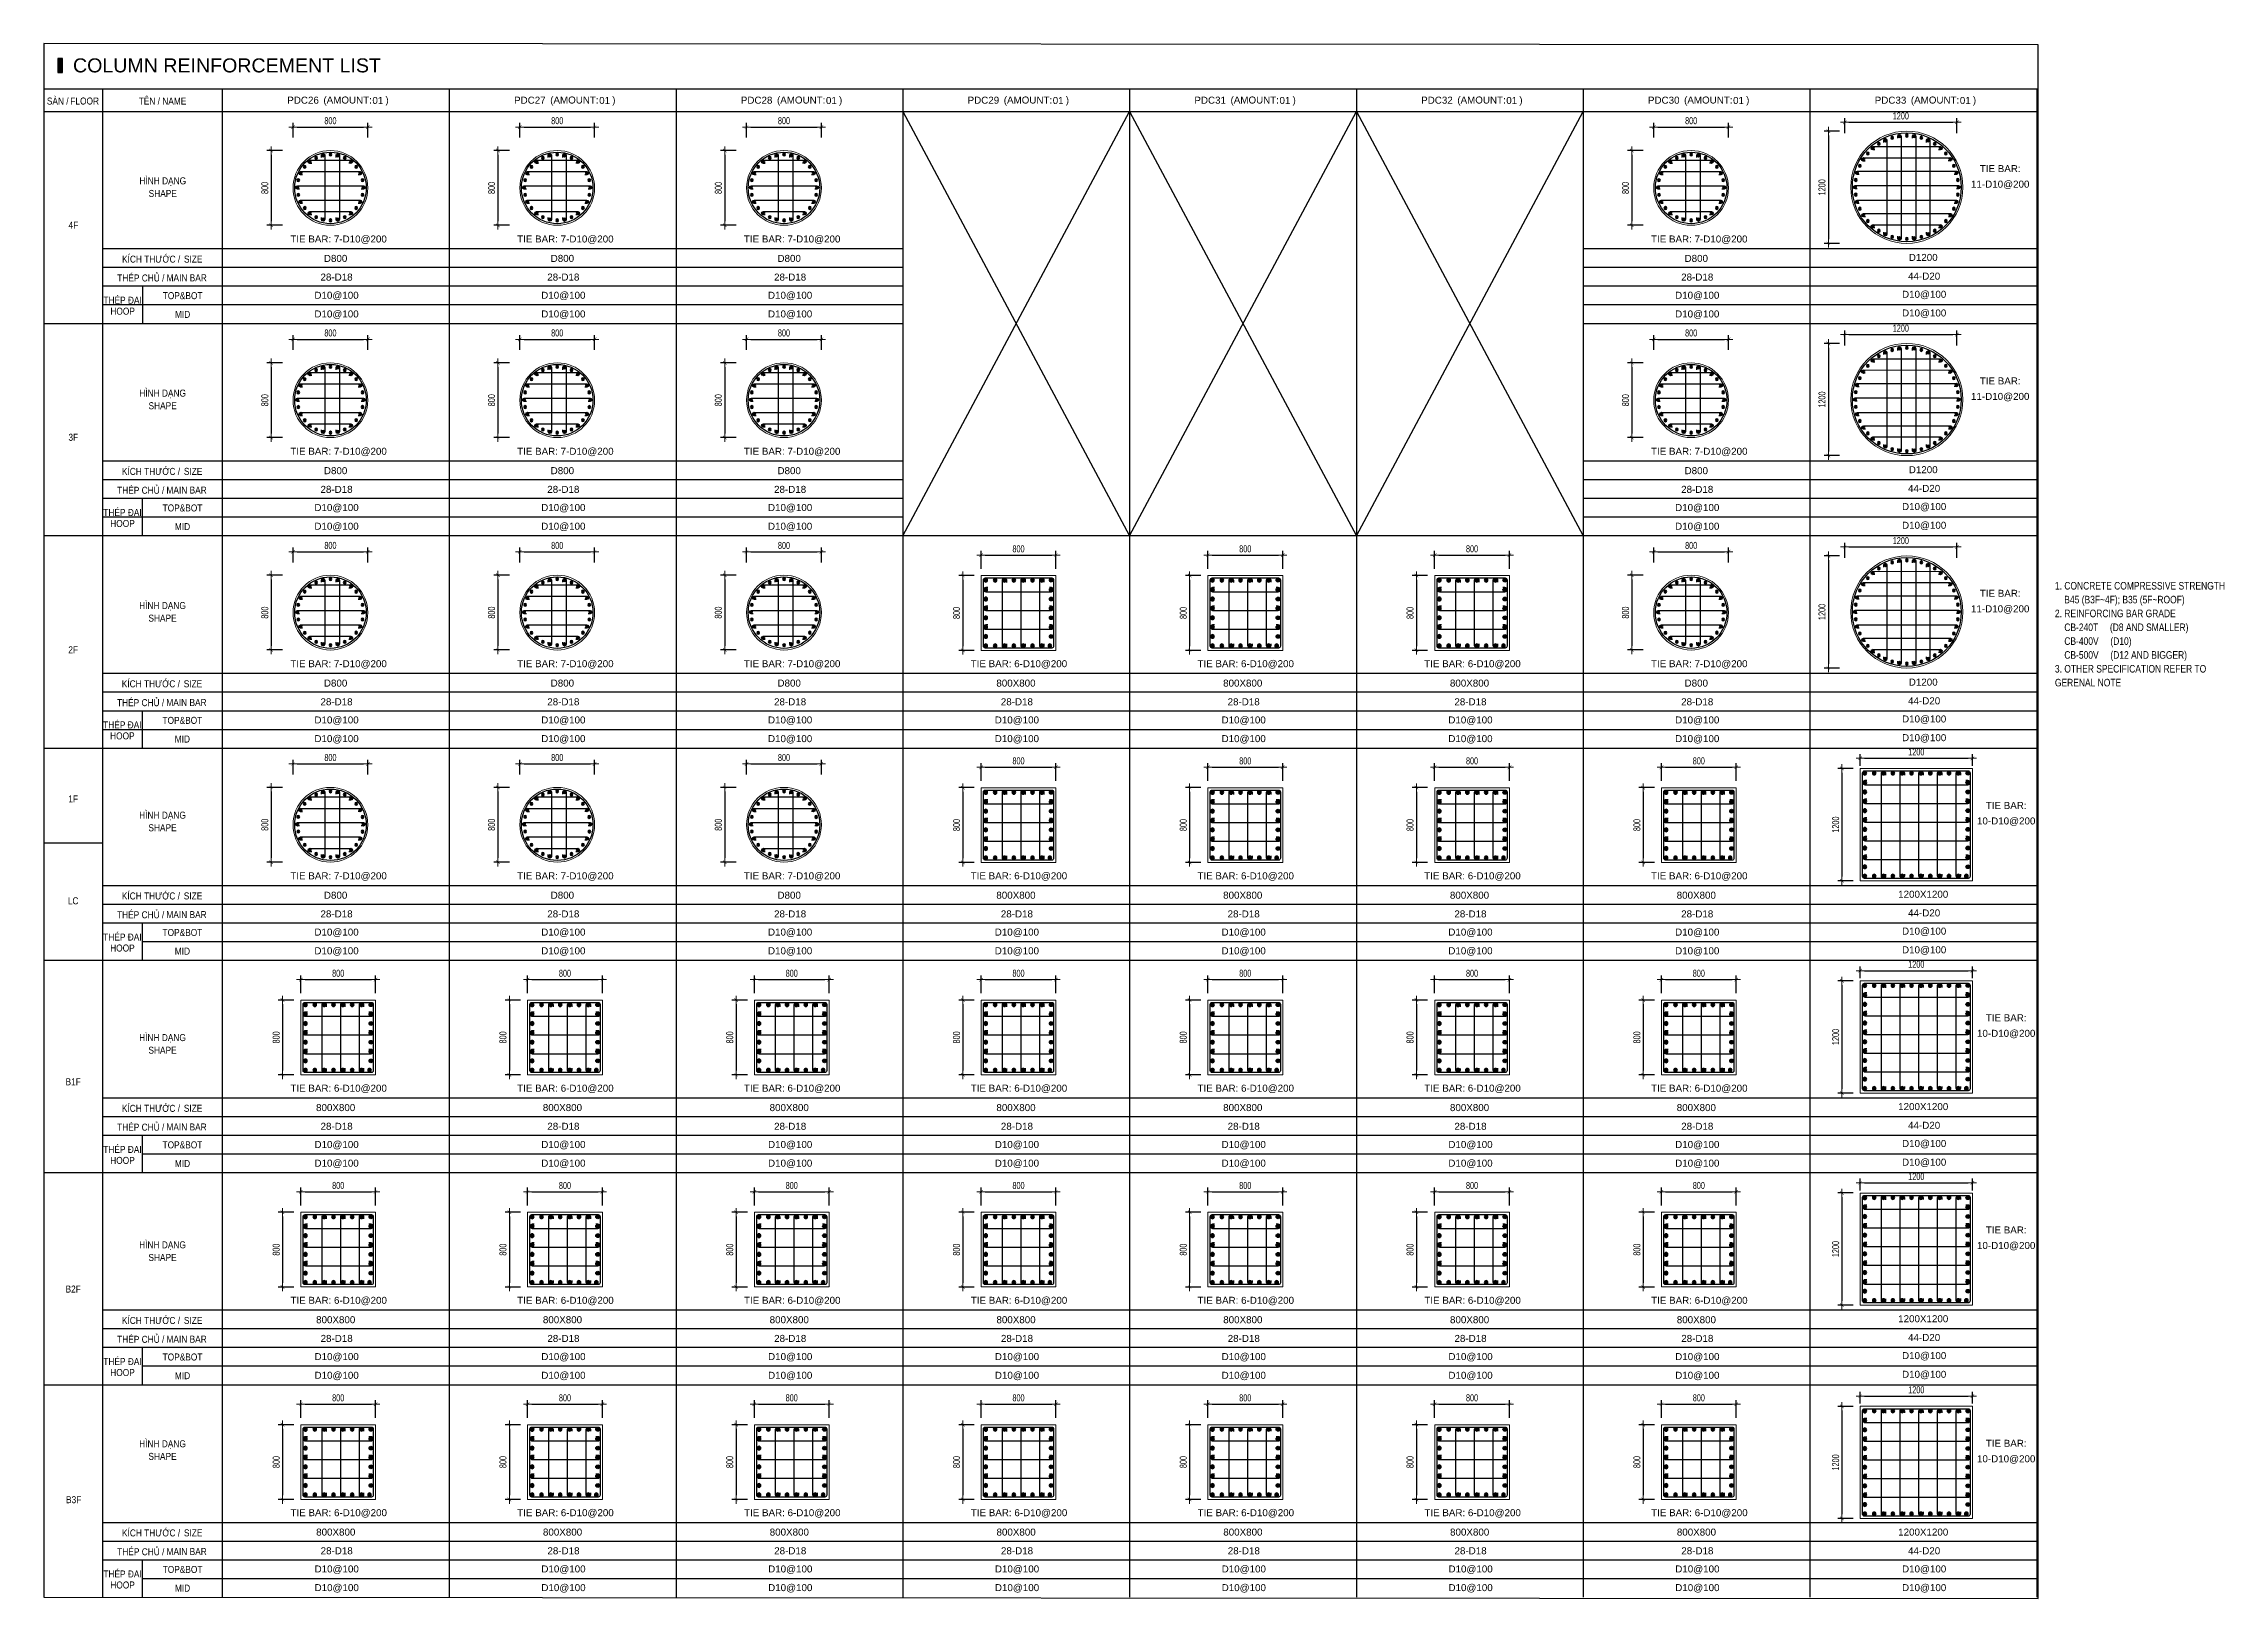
# Model space of a CAD drawing. Header units: millimetres. Extents: x 49323 to 538172, y -39336 to 181761.
# Drawn here: x 262132 to 285462, y 90256 to 106889 of the extents above; entities that cross this region are included whole.
import ezdxf
from ezdxf.enums import TextEntityAlignment as Align

# ---------------------------------------------------------------- set-up
doc = ezdxf.new("R2010")
doc.units = ezdxf.units.MM
doc.linetypes.add('CENTER2', pattern=[1.125, 0.75, -0.125, 0.125, -0.125])
doc.layers.get('Defpoints').update_dxf_attribs({"color": 151, "lineweight": 9})
for name, color, linetype in [('2', 2, 'Continuous'), ('A-ANNO-LEAD', 4, 'Continuous'), ('CEN', 1, 'CENTER2'), ('STL', 3, 'Continuous'), ('TIT1', 3, 'Continuous'), ('TXT', 3, 'Continuous')]:
    doc.layers.add(name, color=color, linetype=linetype)
for name, color, linetype, lineweight in [('NDC_S_CONTINUOUS', 3, 'Continuous', 20), ('NDC_S_DIM', 1, 'Continuous', 15), ('NDC_S_VN TEXT', 7, 'Continuous', 20)]:
    doc.layers.add(name, color=color, linetype=linetype, lineweight=lineweight)
doc.styles.add('ARIAL', font='arial.ttf', dxfattribs={"width": 0.8})
doc.styles.add('NDC_ARIAL', font='arial.ttf', dxfattribs={"width": 0.85})
doc.styles.add('NDC_DIM', font='', dxfattribs={"width": 0.75})
doc.styles.get('NDC_DIM').set_extended_font_data('Dotum')
doc.dimstyles.new('NDC_dim_30', dxfattribs={"dimscale": 30, "dimtxt": 2.5, "dimasz": 1.5, "dimexe": 1.5, "dimexo": 2.5, "dimgap": 1, "dimtad": 1, "dimdec": 0, "dimzin": 0, "dimdsep": 46, "dimtxsty": 'NDC_DIM', "dimblk": 'DIMMARK', "dimcen": 0.09, "dimdle": 1.2, "dimclrd": 1, "dimclre": 1, "dimclrt": 3, "dimadec": 0, "dimazin": 0, "dimtfac": 1, "dimtdec": 0, "dimtix": 1, "dimtofl": 0, "dimtmove": 0, "dimatfit": 3, "dimfxl": 8, "dimfxlon": 1, "dimtolj": 1, "dimtzin": 0, "dimarcsym": 0})

msp = doc.modelspace()

# ---------------------------------------------------------------- texts
at = {"layer": 'NDC_S_VN TEXT', "style": 'NDC_ARIAL', "width": 0.85}
for s, p in [('SÀN /', (262282.4, 106283.7)), ('HÌNH DẠNG', (263406.3, 105422.4)), ('KÍCH THƯỚC /', (263281.8, 104592.6)), ('THÉP CHỦ /', (263171.7, 104392.6)), ('THÉP ĐAI', (262976.9, 104153.7)), ('HÌNH DẠNG', (263404.9, 103151.4)), ('KÍCH THƯỚC /', (263280.4, 102321.6)), ('THÉP CHỦ /', (263170.3, 102121.6)), ('THÉP ĐAI', (262975.5, 101882.7)), ('HÌNH DẠNG', (263403.5, 100878.9)), ('KÍCH THƯỚC /', (263279, 100049.1)), ('THÉP CHỦ /', (263168.9, 99849.1)), ('THÉP ĐAI', (262974.1, 99610.2)), ('HÌNH DẠNG', (263403.5, 98636.3)), ('KÍCH THƯỚC /', (263279.5, 97779.7)), ('THÉP CHỦ /', (263169.5, 97579.7)), ('THÉP ĐAI', (262974.7, 97340.7)), ('HÌNH DẠNG', (263403.5, 96256.7)), ('KÍCH THƯỚC /', (263280, 95507.7)), ('THÉP CHỦ /', (263170, 95307.7)), ('THÉP ĐAI', (262975.2, 95068.8)), ('HÌNH DẠNG', (263403.5, 94039.6)), ('THÉP CHỦ /', (263170.5, 93038.3)), ('KÍCH THƯỚC /', (263280.6, 93238.3)), ('THÉP ĐAI', (262975.7, 92799.3)), ('HÌNH DẠNG', (263403.5, 91911.2)), ('KÍCH THƯỚC /', (263281.1, 90965.4)), ('THÉP CHỦ /', (263171.1, 90765.4)), ('THÉP ĐAI', (262976.2, 90526.5))]:
    msp.add_text(s, height=75, dxfattribs=at).set_placement(p, align=Align.MIDDLE)
at = {"layer": 'TIT1', "style": 'NDC_ARIAL', "width": 0.85}
for s, p in [('FLOOR', (262570.9, 106274.9)), ('TÊN / NAME', (263403.6, 106283.7)), ('SHAPE', (263406.3, 105286.1)), ('4F', (262450.4, 104948.3)), ('SIZE', (263732.3, 104583.8)), ('MAIN BAR', (263662.6, 104383.7)), ('HOOP', (262976.9, 104026.4)), ('TOP&BOT', (263618.8, 104192.6)), ('MID', (263618.8, 103992.6)), ('SHAPE', (263404.9, 103015.1)), ('3F', (262449, 102677.3)), ('SIZE', (263730.9, 102312.8)), ('TOP&BOT', (263617.4, 101921.6)), ('MAIN BAR', (263661.2, 102112.7)), ('HOOP', (262975.5, 101755.4)), ('MID', (263617.4, 101721.6)), ('SHAPE', (263403.5, 100742.6)), ('2F', (262447.6, 100404.8)), ('MAIN BAR', (263659.8, 99840.3)), ('SIZE', (263729.5, 100040.3)), ('TOP&BOT', (263616, 99649.1)), ('HOOP', (262974.1, 99482.9)), ('MID', (263616, 99449.1)), ('1F', (262447.6, 98808.7)), ('SHAPE', (263403.5, 98500.1)), ('LC', (262447.6, 97718.6)), ('SIZE', (263730, 97770.9)), ('MAIN BAR', (263660.3, 97570.8)), ('TOP&BOT', (263616.5, 97379.7)), ('HOOP', (262974.7, 97213.4)), ('MID', (263616.5, 97179.7)), ('SHAPE', (263403.5, 96120.5)), ('B1F', (262447.6, 95782.6)), ('SIZE', (263730.5, 95498.9)), ('MAIN BAR', (263660.8, 95298.9)), ('HOOP', (262975.2, 94941.5)), ('TOP&BOT', (263617, 95107.7)), ('MID', (263617, 94907.7)), ('SHAPE', (263403.5, 93903.3)), ('B2F', (262447.6, 93565.5)), ('SIZE', (263731.1, 93229.4)), ('TOP&BOT', (263617.6, 92838.3)), ('MAIN BAR', (263661.4, 93029.4)), ('HOOP', (262975.7, 92672)), ('MID', (263617.6, 92638.3)), ('SHAPE', (263403.5, 91774.9)), ('B3F', (262453, 91311.8)), ('SIZE', (263731.6, 90956.6)), ('MAIN BAR', (263661.9, 90756.6)), ('TOP&BOT', (263618.1, 90565.4)), ('HOOP', (262976.2, 90399.2)), ('MID', (263618.1, 90365.4))]:
    msp.add_text(s, height=75, dxfattribs=at).set_placement(p, align=Align.MIDDLE)
at = {"layer": 'TIT1', "color": 2, "style": 'NDC_ARIAL'}
for s, p in [('PDC26', (264907.3, 106283.7)), ('01', (265707.1, 106281)), ('PDC27', (267333.3, 106283.7)), ('01', (268133.2, 106281)), ('PDC28', (269759.4, 106283.7)), ('01', (270559.2, 106281)), ('PDC29', (272185.5, 106283.7)), ('01', (272985.3, 106281)), ('PDC31', (274611.6, 106283.7)), ('01', (275411.4, 106281)), ('PDC32', (277037.7, 106283.7)), ('01', (277837.5, 106281)), ('PDC30', (279463.8, 106283.7)), ('01', (280263.6, 106281)), ('PDC33', (281889.9, 106283.7)), ('01', (282689.7, 106281))]:
    msp.add_text(s, height=75, dxfattribs=at).set_placement(p, align=Align.MIDDLE)
at = {"layer": 'TIT1', "style": 'NDC_ARIAL'}
for s, p in [('TIE BAR:', (283063.4, 105551.5)), ('11-D10@200', (283063.4, 105380.3)), ('TIE BAR: 7-D10@200', (265287.2, 104793.2)), ('TIE BAR: 7-D10@200', (267713.3, 104793.2)), ('TIE BAR: 7-D10@200', (270139.4, 104793.2)), ('TIE BAR: 7-D10@200', (279843.8, 104793.2)), ('D800', (265255.4, 104591.3)), ('D800', (267681.5, 104591.3)), ('D800', (270107.6, 104591.3)), ('D800', (279812, 104591.3)), ('D1200', (282239.7, 104601.7)), ('28-D18', (265265.4, 104391.3)), ('28-D18', (267691.5, 104391.3)), ('28-D18', (270117.6, 104391.3)), ('28-D18', (279822, 104391.3)), ('44-D20', (282249.7, 104401.7)), ('D10@100', (265265.4, 104191.3)), ('D10@100', (267691.5, 104191.3)), ('D10@100', (270117.6, 104191.3)), ('D10@100', (279822, 104191.3)), ('D10@100', (282249.7, 104201.7)), ('D10@100', (265265.4, 103991.3)), ('D10@100', (267691.5, 103991.3)), ('D10@100', (270117.6, 103991.3)), ('D10@100', (279822, 103991.3)), ('D10@100', (282249.7, 104001.7)), ('11-D10@200', (283063.4, 103109.3)), ('TIE BAR:', (283063.4, 103280.5)), ('TIE BAR: 7-D10@200', (265287.2, 102522.2)), ('TIE BAR: 7-D10@200', (267713.3, 102522.2)), ('TIE BAR: 7-D10@200', (270139.4, 102522.2)), ('TIE BAR: 7-D10@200', (279843.8, 102522.2)), ('D800', (265255.4, 102320.3)), ('D800', (267681.5, 102320.3)), ('D800', (270107.6, 102320.3)), ('D800', (279812, 102320.3)), ('D1200', (282239.7, 102330.7)), ('D10@100', (265265.4, 101920.3)), ('28-D18', (265265.4, 102120.3)), ('D10@100', (267691.5, 101920.3)), ('28-D18', (267691.5, 102120.3)), ('D10@100', (270117.6, 101920.3)), ('28-D18', (270117.6, 102120.3)), ('D10@100', (279822, 101920.3)), ('28-D18', (279822, 102120.3)), ('D10@100', (282249.7, 101930.7)), ('44-D20', (282249.7, 102130.7)), ('D10@100', (265265.4, 101720.3)), ('D10@100', (267691.5, 101720.3)), ('D10@100', (270117.6, 101720.3)), ('D10@100', (279822, 101720.3)), ('D10@100', (282249.7, 101730.7)), ('TIE BAR:', (283063.4, 101008.1)), ('11-D10@200', (283063.4, 100836.9)), ('TIE BAR: 7-D10@200', (265287.2, 100249.7)), ('D800', (265255.4, 100047.8)), ('TIE BAR: 7-D10@200', (267713.3, 100249.7)), ('D800', (267681.5, 100047.8)), ('TIE BAR: 7-D10@200', (270139.4, 100249.7)), ('D800', (270107.6, 100047.8)), ('TIE BAR: 6-D10@200', (272565.5, 100249.7)), ('800X800', (272533.7, 100047.8)), ('TIE BAR: 6-D10@200', (274991.6, 100249.7)), ('800X800', (274959.8, 100047.8)), ('TIE BAR: 6-D10@200', (277417.7, 100249.7)), ('800X800', (277385.9, 100047.8)), ('TIE BAR: 7-D10@200', (279843.8, 100249.7)), ('D800', (279812, 100047.8)), ('D1200', (282239.7, 100058.3)), ('28-D18', (265265.4, 99847.8)), ('28-D18', (267691.5, 99847.8)), ('28-D18', (270117.6, 99847.8)), ('28-D18', (272543.7, 99847.8)), ('28-D18', (274969.8, 99847.8)), ('28-D18', (277395.9, 99847.8)), ('28-D18', (279822, 99847.8)), ('44-D20', (282249.7, 99858.3)), ('D10@100', (265265.4, 99647.8)), ('D10@100', (267691.5, 99647.8)), ('D10@100', (270117.6, 99647.8)), ('D10@100', (272543.7, 99647.8)), ('D10@100', (274969.8, 99647.8)), ('D10@100', (277395.9, 99647.8)), ('D10@100', (279822, 99647.8)), ('D10@100', (282249.7, 99658.3)), ('D10@100', (265265.4, 99447.8)), ('D10@100', (267691.5, 99447.8)), ('D10@100', (270117.6, 99447.8)), ('D10@100', (272543.7, 99447.8)), ('D10@100', (274969.8, 99447.8)), ('D10@100', (277395.9, 99447.8)), ('D10@100', (279822, 99447.8)), ('D10@100', (282249.7, 99458.3)), ('TIE BAR:', (283127.2, 98738.6)), ('10-D10@200', (283127.2, 98567.4)), ('TIE BAR: 7-D10@200', (265287.2, 97980.3)), ('TIE BAR: 7-D10@200', (267713.3, 97980.3)), ('TIE BAR: 7-D10@200', (270139.4, 97980.3)), ('TIE BAR: 6-D10@200', (272565.5, 97980.3)), ('TIE BAR: 6-D10@200', (274991.6, 97980.3)), ('TIE BAR: 6-D10@200', (277417.7, 97980.3)), ('TIE BAR: 6-D10@200', (279843.8, 97980.3)), ('D800', (265255.4, 97778.4)), ('D800', (267681.5, 97778.4)), ('D800', (270107.6, 97778.4)), ('800X800', (272533.7, 97778.4)), ('800X800', (274959.8, 97778.4)), ('800X800', (277385.9, 97778.4)), ('800X800', (279812, 97778.4)), ('1200X1200', (282239.7, 97788.8)), ('28-D18', (265265.4, 97578.4)), ('28-D18', (267691.5, 97578.4)), ('28-D18', (270117.6, 97578.4)), ('28-D18', (272543.7, 97578.4)), ('28-D18', (274969.8, 97578.4)), ('28-D18', (277395.9, 97578.4)), ('28-D18', (279822, 97578.4)), ('44-D20', (282249.7, 97588.8)), ('D10@100', (265265.4, 97378.4)), ('D10@100', (267691.5, 97378.4)), ('D10@100', (270117.6, 97378.4)), ('D10@100', (272543.7, 97378.4)), ('D10@100', (274969.8, 97378.4)), ('D10@100', (277395.9, 97378.4)), ('D10@100', (279822, 97378.4)), ('D10@100', (282249.7, 97388.8)), ('D10@100', (265265.4, 97178.4)), ('D10@100', (267691.5, 97178.4)), ('D10@100', (270117.6, 97178.4)), ('D10@100', (272543.7, 97178.4)), ('D10@100', (274969.8, 97178.4)), ('D10@100', (277395.9, 97178.4)), ('D10@100', (279822, 97178.4)), ('D10@100', (282249.7, 97188.8)), ('TIE BAR:', (283127.2, 96466.7)), ('10-D10@200', (283127.2, 96295.4)), ('TIE BAR: 6-D10@200', (265287.7, 95708.3)), ('TIE BAR: 6-D10@200', (267713.8, 95708.3)), ('TIE BAR: 6-D10@200', (270139.9, 95708.3)), ('TIE BAR: 6-D10@200', (272566, 95708.3)), ('TIE BAR: 6-D10@200', (274992.1, 95708.3)), ('TIE BAR: 6-D10@200', (277418.2, 95708.3)), ('TIE BAR: 6-D10@200', (279844.3, 95708.3)), ('800X800', (265255.9, 95506.4)), ('800X800', (267682, 95506.4)), ('800X800', (270108.1, 95506.4)), ('800X800', (272534.2, 95506.4)), ('800X800', (274960.3, 95506.4)), ('800X800', (277386.4, 95506.4)), ('800X800', (279812.5, 95506.4)), ('1200X1200', (282239.7, 95516.9)), ('28-D18', (265266, 95306.4)), ('28-D18', (267692.1, 95306.4)), ('28-D18', (270118.2, 95306.4)), ('28-D18', (272544.2, 95306.4)), ('28-D18', (274970.3, 95306.4)), ('28-D18', (277396.4, 95306.4)), ('28-D18', (279822.5, 95306.4)), ('44-D20', (282249.7, 95316.9)), ('D10@100', (265266, 95106.4)), ('D10@100', (265266, 94906.4)), ('D10@100', (267692.1, 95106.4)), ('D10@100', (267692.1, 94906.4)), ('D10@100', (270118.2, 95106.4)), ('D10@100', (270118.2, 94906.4)), ('D10@100', (272544.2, 95106.4)), ('D10@100', (272544.2, 94906.4)), ('D10@100', (274970.3, 95106.4)), ('D10@100', (274970.3, 94906.4)), ('D10@100', (277396.4, 95106.4)), ('D10@100', (277396.4, 94906.4)), ('D10@100', (279822.5, 95106.4)), ('D10@100', (279822.5, 94906.4)), ('D10@100', (282249.7, 95116.9)), ('D10@100', (282249.7, 94916.9)), ('10-D10@200', (283127.2, 94026)), ('TIE BAR:', (283127.2, 94197.2)), ('TIE BAR: 6-D10@200', (265288.3, 93438.9)), ('TIE BAR: 6-D10@200', (267714.4, 93438.9)), ('TIE BAR: 6-D10@200', (270140.5, 93438.9)), ('TIE BAR: 6-D10@200', (272566.5, 93438.9)), ('TIE BAR: 6-D10@200', (274992.6, 93438.9)), ('TIE BAR: 6-D10@200', (277418.7, 93438.9)), ('TIE BAR: 6-D10@200', (279844.8, 93438.9)), ('800X800', (265256.4, 93237)), ('800X800', (267682.5, 93237)), ('800X800', (270108.6, 93237)), ('800X800', (272534.7, 93237)), ('800X800', (274960.8, 93237)), ('800X800', (277386.9, 93237)), ('800X800', (279813, 93237)), ('1200X1200', (282239.7, 93247.4)), ('D10@100', (265266.5, 92837)), ('28-D18', (265266.5, 93037)), ('D10@100', (267692.6, 92837)), ('28-D18', (267692.6, 93037)), ('D10@100', (270118.7, 92837)), ('28-D18', (270118.7, 93037)), ('D10@100', (272544.8, 92837)), ('28-D18', (272544.8, 93037)), ('D10@100', (274970.9, 92837)), ('28-D18', (274970.9, 93037)), ('D10@100', (277397, 92837)), ('28-D18', (277397, 93037)), ('D10@100', (279823.1, 92837)), ('28-D18', (279823.1, 93037)), ('D10@100', (282249.7, 92847.4)), ('44-D20', (282249.7, 93047.4)), ('D10@100', (265266.5, 92637)), ('D10@100', (267692.6, 92637)), ('D10@100', (270118.7, 92637)), ('D10@100', (272544.8, 92637)), ('D10@100', (274970.9, 92637)), ('D10@100', (277397, 92637)), ('D10@100', (279823.1, 92637)), ('D10@100', (282249.7, 92647.4)), ('TIE BAR:', (283127.2, 91915)), ('10-D10@200', (283127.2, 91743.8)), ('TIE BAR: 6-D10@200', (265288.8, 91167.1)), ('800X800', (265257, 90965.2)), ('TIE BAR: 6-D10@200', (267714.9, 91167.1)), ('800X800', (267683.1, 90965.2)), ('TIE BAR: 6-D10@200', (270141, 91167.1)), ('800X800', (270109.2, 90965.2)), ('TIE BAR: 6-D10@200', (272567.1, 91167.1)), ('800X800', (272535.3, 90965.2)), ('TIE BAR: 6-D10@200', (274993.2, 91167.1)), ('800X800', (274961.4, 90965.2)), ('TIE BAR: 6-D10@200', (277419.3, 91167.1)), ('800X800', (277387.5, 90965.2)), ('TIE BAR: 6-D10@200', (279845.4, 91167.1)), ('800X800', (279813.6, 90965.2)), ('1200X1200', (282239.7, 90965.2)), ('28-D18', (265267, 90765.2)), ('28-D18', (267693.1, 90765.2)), ('28-D18', (270119.2, 90765.2)), ('28-D18', (272545.3, 90765.2)), ('28-D18', (274971.4, 90765.2)), ('28-D18', (277397.5, 90765.2)), ('28-D18', (279823.6, 90765.2)), ('44-D20', (282249.7, 90765.2)), ('D10@100', (265267, 90565.2)), ('D10@100', (267693.1, 90565.2)), ('D10@100', (270119.2, 90565.2)), ('D10@100', (272545.3, 90565.2)), ('D10@100', (274971.4, 90565.2)), ('D10@100', (277397.5, 90565.2)), ('D10@100', (279823.6, 90565.2)), ('D10@100', (282249.7, 90565.2)), ('D10@100', (265267, 90365.2)), ('D10@100', (267693.1, 90365.2)), ('D10@100', (270119.2, 90365.2)), ('D10@100', (272545.3, 90365.2)), ('D10@100', (274971.4, 90365.2)), ('D10@100', (277397.5, 90365.2)), ('D10@100', (279823.6, 90365.2)), ('D10@100', (282249.7, 90365.2))]:
    msp.add_text(s, height=75, dxfattribs=at).set_placement(p, align=Align.MIDDLE)
at = {"layer": 'TXT', "color": 3, "style": 'ARIAL'}
msp.add_text('COLUMN REINFORCEMENT LIST', height=150, dxfattribs=at).set_placement((262445.9, 106581))

# ---------------------------------------------------------------- blocks, each defined once
blk = doc.blocks.new('8')
at = {"layer": '2'}
blk.add_hatch(color=256, dxfattribs=at).paths.add_polyline_path([(20, 0, 0.386127), (2, 20), (-2, 20, 0.386127), (-20, 0, 1)])
blk.add_circle((0, 0), 20, dxfattribs=at)
blk = doc.blocks.new('5')
at = {"layer": 'CEN', "rotation": 180}
blk.add_blockref('8', (0, 0), dxfattribs=at)
blk = doc.blocks.new('DIMMARK')
at = {"layer": 'NDC_S_DIM', "color": 1}
blk.add_line((-1.5, 0), (1, 0), dxfattribs=at)
at = {"layer": 'NDC_S_DIM', "color": 2, "const_width": 0.1}
blk.add_lwpolyline([(-0.42, -0.42), (0.42, 0.42)], dxfattribs=at)
blk = doc.blocks.new('*D1500')
at = {"layer": 'Defpoints', "color": 0, "ltscale": 40, "transparency": 16777216}
for p in [(265683, 92333), (264883, 92112), (265683, 92112)]:
    blk.add_point(p, dxfattribs=at)
at = {"layer": 'NDC_S_DIM', "color": 1, "lineweight": -2, "ltscale": 40, "transparency": 16777216}
for p, q in [((264883, 92187), (264883, 92378)), ((264928, 92333), (265638, 92333)), ((265683, 92187), (265683, 92378))]:
    blk.add_line(p, q, dxfattribs=at)
at = {"layer": 'NDC_S_DIM', "color": 1, "lineweight": -2, "ltscale": 40, "transparency": 16777216, "xscale": 45, "yscale": 45, "zscale": 45, "rotation": 180}
blk.add_blockref('DIMMARK', (264883, 92333), dxfattribs=at)
at = {"layer": 'NDC_S_DIM', "color": 1, "lineweight": -2, "ltscale": 40, "transparency": 16777216, "xscale": 45, "yscale": 45, "zscale": 45}
blk.add_blockref('DIMMARK', (265683, 92333), dxfattribs=at)
at = {"layer": 'NDC_S_DIM', "color": 3, "ltscale": 40, "transparency": 16777216, "insert": (265283, 92401), "char_height": 75, "attachment_point": 5, "style": 'NDC_DIM'}
blk.add_mtext('\\A1;800', dxfattribs=at)
blk = doc.blocks.new('*D1501')
at = {"layer": 'Defpoints', "color": 0, "ltscale": 40, "transparency": 16777216}
for p in [(264883, 92114), (264687, 91314), (264883, 91314)]:
    blk.add_point(p, dxfattribs=at)
at = {"layer": 'NDC_S_DIM', "color": 1, "lineweight": -2, "ltscale": 40, "transparency": 16777216}
for p, q in [((264808, 92114), (264642, 92114)), ((264687, 92069), (264687, 91359)), ((264808, 91314), (264642, 91314))]:
    blk.add_line(p, q, dxfattribs=at)
at = {"layer": 'NDC_S_DIM', "color": 1, "lineweight": -2, "ltscale": 40, "transparency": 16777216, "xscale": 45, "yscale": 45, "zscale": 45}
for p, rotation in [((264687, 92114), 90), ((264687, 91314), 270)]:
    blk.add_blockref('DIMMARK', p, dxfattribs=dict(at, rotation=rotation))
at = {"layer": 'NDC_S_DIM', "color": 3, "ltscale": 40, "transparency": 16777216, "insert": (264620, 91714), "char_height": 75, "attachment_point": 5, "rotation": 90, "style": 'NDC_DIM'}
blk.add_mtext('\\A1;800', dxfattribs=at)
blk = doc.blocks.new('GN')
at = {"layer": 'TIT1', "insert": (0, 0), "char_height": 81, "width": 1996.3, "attachment_point": 1, "line_spacing_factor": 1.096296, "style": 'ARIAL'}
blk.add_mtext('\\A1;1. CONCRETE COMPRESSIVE STRENGTH\\P    B45 (B3F~4F); B35 (5F~ROOF)\\P2. REINFORCING BAR GRADE\\P    CB-240T     (D8 AND SMALLER)\\P    CB-400V     (D10)\\P    CB-500V     (D12 AND BIGGER)\\P3. OTHER SPECIFICATION REFER TO GERENAL NOTE ', dxfattribs=at)
blk = doc.blocks.new('*D1502')
at = {"layer": 'Defpoints', "color": 0, "ltscale": 40, "transparency": 16777216}
for p in [(265683, 94606), (264883, 94385), (265683, 94385)]:
    blk.add_point(p, dxfattribs=at)
at = {"layer": 'NDC_S_DIM', "color": 1, "lineweight": -2, "ltscale": 40, "transparency": 16777216}
for p, q in [((264883, 94460), (264883, 94651)), ((264928, 94606), (265638, 94606)), ((265683, 94460), (265683, 94651))]:
    blk.add_line(p, q, dxfattribs=at)
at = {"layer": 'NDC_S_DIM', "color": 1, "lineweight": -2, "ltscale": 40, "transparency": 16777216, "xscale": 45, "yscale": 45, "zscale": 45, "rotation": 180}
blk.add_blockref('DIMMARK', (264883, 94606), dxfattribs=at)
at = {"layer": 'NDC_S_DIM', "color": 1, "lineweight": -2, "ltscale": 40, "transparency": 16777216, "xscale": 45, "yscale": 45, "zscale": 45}
blk.add_blockref('DIMMARK', (265683, 94606), dxfattribs=at)
at = {"layer": 'NDC_S_DIM', "color": 3, "ltscale": 40, "transparency": 16777216, "insert": (265283, 94673), "char_height": 75, "attachment_point": 5, "style": 'NDC_DIM'}
blk.add_mtext('\\A1;800', dxfattribs=at)
blk = doc.blocks.new('*D1503')
at = {"layer": 'Defpoints', "color": 0, "ltscale": 40, "transparency": 16777216}
for p in [(264883, 94387), (264687, 93587), (264883, 93587)]:
    blk.add_point(p, dxfattribs=at)
at = {"layer": 'NDC_S_DIM', "color": 1, "lineweight": -2, "ltscale": 40, "transparency": 16777216}
for p, q in [((264808, 94387), (264642, 94387)), ((264687, 94342), (264687, 93632)), ((264808, 93587), (264642, 93587))]:
    blk.add_line(p, q, dxfattribs=at)
at = {"layer": 'NDC_S_DIM', "color": 1, "lineweight": -2, "ltscale": 40, "transparency": 16777216, "xscale": 45, "yscale": 45, "zscale": 45}
for p, rotation in [((264687, 94387), 90), ((264687, 93587), 270)]:
    blk.add_blockref('DIMMARK', p, dxfattribs=dict(at, rotation=rotation))
at = {"layer": 'NDC_S_DIM', "color": 3, "ltscale": 40, "transparency": 16777216, "insert": (264620, 93987), "char_height": 75, "attachment_point": 5, "rotation": 90, "style": 'NDC_DIM'}
blk.add_mtext('\\A1;800', dxfattribs=at)
blk = doc.blocks.new('*D1504')
at = {"layer": 'Defpoints', "color": 0, "ltscale": 40, "transparency": 16777216}
for p in [(265683, 96875), (264883, 96654), (265683, 96654)]:
    blk.add_point(p, dxfattribs=at)
at = {"layer": 'NDC_S_DIM', "color": 1, "lineweight": -2, "ltscale": 40, "transparency": 16777216}
for p, q in [((264883, 96729), (264883, 96920)), ((264928, 96875), (265638, 96875)), ((265683, 96729), (265683, 96920))]:
    blk.add_line(p, q, dxfattribs=at)
at = {"layer": 'NDC_S_DIM', "color": 1, "lineweight": -2, "ltscale": 40, "transparency": 16777216, "xscale": 45, "yscale": 45, "zscale": 45, "rotation": 180}
blk.add_blockref('DIMMARK', (264883, 96875), dxfattribs=at)
at = {"layer": 'NDC_S_DIM', "color": 1, "lineweight": -2, "ltscale": 40, "transparency": 16777216, "xscale": 45, "yscale": 45, "zscale": 45}
blk.add_blockref('DIMMARK', (265683, 96875), dxfattribs=at)
at = {"layer": 'NDC_S_DIM', "color": 3, "ltscale": 40, "transparency": 16777216, "insert": (265283, 96943), "char_height": 75, "attachment_point": 5, "style": 'NDC_DIM'}
blk.add_mtext('\\A1;800', dxfattribs=at)
blk = doc.blocks.new('*D1505')
at = {"layer": 'Defpoints', "color": 0, "ltscale": 40, "transparency": 16777216}
for p in [(264883, 96657), (264687, 95857), (264883, 95857)]:
    blk.add_point(p, dxfattribs=at)
at = {"layer": 'NDC_S_DIM', "color": 1, "lineweight": -2, "ltscale": 40, "transparency": 16777216}
for p, q in [((264808, 96657), (264642, 96657)), ((264687, 96612), (264687, 95902)), ((264808, 95857), (264642, 95857))]:
    blk.add_line(p, q, dxfattribs=at)
at = {"layer": 'NDC_S_DIM', "color": 1, "lineweight": -2, "ltscale": 40, "transparency": 16777216, "xscale": 45, "yscale": 45, "zscale": 45}
for p, rotation in [((264687, 96657), 90), ((264687, 95857), 270)]:
    blk.add_blockref('DIMMARK', p, dxfattribs=dict(at, rotation=rotation))
at = {"layer": 'NDC_S_DIM', "color": 3, "ltscale": 40, "transparency": 16777216, "insert": (264620, 96257), "char_height": 75, "attachment_point": 5, "rotation": 90, "style": 'NDC_DIM'}
blk.add_mtext('\\A1;800', dxfattribs=at)
blk = doc.blocks.new('DÁDAS')
at = {"layer": 'TIT1', "color": 2, "style": 'NDC_ARIAL'}
blk.add_text('(AMOUNT:     )', height=75, dxfattribs=at).set_placement((-42061, 55767), align=Align.MIDDLE)
blk = doc.blocks.new('*D1506')
at = {"layer": 'Defpoints', "color": 0, "ltscale": 40, "transparency": 16777216}
for p in [(268109, 92333), (267309, 92112), (268109, 92112)]:
    blk.add_point(p, dxfattribs=at)
at = {"layer": 'NDC_S_DIM', "color": 1, "lineweight": -2, "ltscale": 40, "transparency": 16777216}
for p, q in [((267309, 92187), (267309, 92378)), ((267354, 92333), (268064, 92333)), ((268109, 92187), (268109, 92378))]:
    blk.add_line(p, q, dxfattribs=at)
at = {"layer": 'NDC_S_DIM', "color": 1, "lineweight": -2, "ltscale": 40, "transparency": 16777216, "xscale": 45, "yscale": 45, "zscale": 45, "rotation": 180}
blk.add_blockref('DIMMARK', (267309, 92333), dxfattribs=at)
at = {"layer": 'NDC_S_DIM', "color": 1, "lineweight": -2, "ltscale": 40, "transparency": 16777216, "xscale": 45, "yscale": 45, "zscale": 45}
blk.add_blockref('DIMMARK', (268109, 92333), dxfattribs=at)
at = {"layer": 'NDC_S_DIM', "color": 3, "ltscale": 40, "transparency": 16777216, "insert": (267709, 92401), "char_height": 75, "attachment_point": 5, "style": 'NDC_DIM'}
blk.add_mtext('\\A1;800', dxfattribs=at)
blk = doc.blocks.new('*D1507')
at = {"layer": 'Defpoints', "color": 0, "ltscale": 40, "transparency": 16777216}
for p in [(267309, 92114), (267114, 91314), (267309, 91314)]:
    blk.add_point(p, dxfattribs=at)
at = {"layer": 'NDC_S_DIM', "color": 1, "lineweight": -2, "ltscale": 40, "transparency": 16777216}
for p, q in [((267234, 92114), (267069, 92114)), ((267114, 92069), (267114, 91359)), ((267234, 91314), (267069, 91314))]:
    blk.add_line(p, q, dxfattribs=at)
at = {"layer": 'NDC_S_DIM', "color": 1, "lineweight": -2, "ltscale": 40, "transparency": 16777216, "xscale": 45, "yscale": 45, "zscale": 45}
for p, rotation in [((267114, 92114), 90), ((267114, 91314), 270)]:
    blk.add_blockref('DIMMARK', p, dxfattribs=dict(at, rotation=rotation))
at = {"layer": 'NDC_S_DIM', "color": 3, "ltscale": 40, "transparency": 16777216, "insert": (267046, 91714), "char_height": 75, "attachment_point": 5, "rotation": 90, "style": 'NDC_DIM'}
blk.add_mtext('\\A1;800', dxfattribs=at)
blk = doc.blocks.new('*D1508')
at = {"layer": 'Defpoints', "color": 0, "ltscale": 40, "transparency": 16777216}
for p in [(268109, 94606), (267309, 94385), (268109, 94385)]:
    blk.add_point(p, dxfattribs=at)
at = {"layer": 'NDC_S_DIM', "color": 1, "lineweight": -2, "ltscale": 40, "transparency": 16777216}
for p, q in [((267309, 94460), (267309, 94651)), ((267354, 94606), (268064, 94606)), ((268109, 94460), (268109, 94651))]:
    blk.add_line(p, q, dxfattribs=at)
at = {"layer": 'NDC_S_DIM', "color": 1, "lineweight": -2, "ltscale": 40, "transparency": 16777216, "xscale": 45, "yscale": 45, "zscale": 45, "rotation": 180}
blk.add_blockref('DIMMARK', (267309, 94606), dxfattribs=at)
at = {"layer": 'NDC_S_DIM', "color": 1, "lineweight": -2, "ltscale": 40, "transparency": 16777216, "xscale": 45, "yscale": 45, "zscale": 45}
blk.add_blockref('DIMMARK', (268109, 94606), dxfattribs=at)
at = {"layer": 'NDC_S_DIM', "color": 3, "ltscale": 40, "transparency": 16777216, "insert": (267709, 94673), "char_height": 75, "attachment_point": 5, "style": 'NDC_DIM'}
blk.add_mtext('\\A1;800', dxfattribs=at)
blk = doc.blocks.new('*D1509')
at = {"layer": 'Defpoints', "color": 0, "ltscale": 40, "transparency": 16777216}
for p in [(267309, 94387), (267114, 93587), (267309, 93587)]:
    blk.add_point(p, dxfattribs=at)
at = {"layer": 'NDC_S_DIM', "color": 1, "lineweight": -2, "ltscale": 40, "transparency": 16777216}
for p, q in [((267234, 94387), (267069, 94387)), ((267114, 94342), (267114, 93632)), ((267234, 93587), (267069, 93587))]:
    blk.add_line(p, q, dxfattribs=at)
at = {"layer": 'NDC_S_DIM', "color": 1, "lineweight": -2, "ltscale": 40, "transparency": 16777216, "xscale": 45, "yscale": 45, "zscale": 45}
for p, rotation in [((267114, 94387), 90), ((267114, 93587), 270)]:
    blk.add_blockref('DIMMARK', p, dxfattribs=dict(at, rotation=rotation))
at = {"layer": 'NDC_S_DIM', "color": 3, "ltscale": 40, "transparency": 16777216, "insert": (267046, 93987), "char_height": 75, "attachment_point": 5, "rotation": 90, "style": 'NDC_DIM'}
blk.add_mtext('\\A1;800', dxfattribs=at)
blk = doc.blocks.new('*D1510')
at = {"layer": 'Defpoints', "color": 0, "ltscale": 40, "transparency": 16777216}
for p in [(268109, 96875), (267309, 96654), (268109, 96654)]:
    blk.add_point(p, dxfattribs=at)
at = {"layer": 'NDC_S_DIM', "color": 1, "lineweight": -2, "ltscale": 40, "transparency": 16777216}
for p, q in [((267309, 96729), (267309, 96920)), ((267354, 96875), (268064, 96875)), ((268109, 96729), (268109, 96920))]:
    blk.add_line(p, q, dxfattribs=at)
at = {"layer": 'NDC_S_DIM', "color": 1, "lineweight": -2, "ltscale": 40, "transparency": 16777216, "xscale": 45, "yscale": 45, "zscale": 45, "rotation": 180}
blk.add_blockref('DIMMARK', (267309, 96875), dxfattribs=at)
at = {"layer": 'NDC_S_DIM', "color": 1, "lineweight": -2, "ltscale": 40, "transparency": 16777216, "xscale": 45, "yscale": 45, "zscale": 45}
blk.add_blockref('DIMMARK', (268109, 96875), dxfattribs=at)
at = {"layer": 'NDC_S_DIM', "color": 3, "ltscale": 40, "transparency": 16777216, "insert": (267709, 96943), "char_height": 75, "attachment_point": 5, "style": 'NDC_DIM'}
blk.add_mtext('\\A1;800', dxfattribs=at)
blk = doc.blocks.new('*D1511')
at = {"layer": 'Defpoints', "color": 0, "ltscale": 40, "transparency": 16777216}
for p in [(267309, 96657), (267114, 95857), (267309, 95857)]:
    blk.add_point(p, dxfattribs=at)
at = {"layer": 'NDC_S_DIM', "color": 1, "lineweight": -2, "ltscale": 40, "transparency": 16777216}
for p, q in [((267234, 96657), (267069, 96657)), ((267114, 96612), (267114, 95902)), ((267234, 95857), (267069, 95857))]:
    blk.add_line(p, q, dxfattribs=at)
at = {"layer": 'NDC_S_DIM', "color": 1, "lineweight": -2, "ltscale": 40, "transparency": 16777216, "xscale": 45, "yscale": 45, "zscale": 45}
for p, rotation in [((267114, 96657), 90), ((267114, 95857), 270)]:
    blk.add_blockref('DIMMARK', p, dxfattribs=dict(at, rotation=rotation))
at = {"layer": 'NDC_S_DIM', "color": 3, "ltscale": 40, "transparency": 16777216, "insert": (267046, 96257), "char_height": 75, "attachment_point": 5, "rotation": 90, "style": 'NDC_DIM'}
blk.add_mtext('\\A1;800', dxfattribs=at)
blk = doc.blocks.new('*D1512')
at = {"layer": 'Defpoints', "color": 0, "ltscale": 40, "transparency": 16777216}
for p in [(270535, 92333), (269735, 92112), (270535, 92112)]:
    blk.add_point(p, dxfattribs=at)
at = {"layer": 'NDC_S_DIM', "color": 1, "lineweight": -2, "ltscale": 40, "transparency": 16777216}
for p, q in [((269735, 92187), (269735, 92378)), ((269780, 92333), (270490, 92333)), ((270535, 92187), (270535, 92378))]:
    blk.add_line(p, q, dxfattribs=at)
at = {"layer": 'NDC_S_DIM', "color": 1, "lineweight": -2, "ltscale": 40, "transparency": 16777216, "xscale": 45, "yscale": 45, "zscale": 45, "rotation": 180}
blk.add_blockref('DIMMARK', (269735, 92333), dxfattribs=at)
at = {"layer": 'NDC_S_DIM', "color": 1, "lineweight": -2, "ltscale": 40, "transparency": 16777216, "xscale": 45, "yscale": 45, "zscale": 45}
blk.add_blockref('DIMMARK', (270535, 92333), dxfattribs=at)
at = {"layer": 'NDC_S_DIM', "color": 3, "ltscale": 40, "transparency": 16777216, "insert": (270135, 92401), "char_height": 75, "attachment_point": 5, "style": 'NDC_DIM'}
blk.add_mtext('\\A1;800', dxfattribs=at)
blk = doc.blocks.new('*D1513')
at = {"layer": 'Defpoints', "color": 0, "ltscale": 40, "transparency": 16777216}
for p in [(269735, 92114), (269540, 91314), (269735, 91314)]:
    blk.add_point(p, dxfattribs=at)
at = {"layer": 'NDC_S_DIM', "color": 1, "lineweight": -2, "ltscale": 40, "transparency": 16777216}
for p, q in [((269660, 92114), (269495, 92114)), ((269540, 92069), (269540, 91359)), ((269660, 91314), (269495, 91314))]:
    blk.add_line(p, q, dxfattribs=at)
at = {"layer": 'NDC_S_DIM', "color": 1, "lineweight": -2, "ltscale": 40, "transparency": 16777216, "xscale": 45, "yscale": 45, "zscale": 45}
for p, rotation in [((269540, 92114), 90), ((269540, 91314), 270)]:
    blk.add_blockref('DIMMARK', p, dxfattribs=dict(at, rotation=rotation))
at = {"layer": 'NDC_S_DIM', "color": 3, "ltscale": 40, "transparency": 16777216, "insert": (269472, 91714), "char_height": 75, "attachment_point": 5, "rotation": 90, "style": 'NDC_DIM'}
blk.add_mtext('\\A1;800', dxfattribs=at)
blk = doc.blocks.new('*D1514')
at = {"layer": 'Defpoints', "color": 0, "ltscale": 40, "transparency": 16777216}
for p in [(270535, 94606), (269735, 94385), (270535, 94385)]:
    blk.add_point(p, dxfattribs=at)
at = {"layer": 'NDC_S_DIM', "color": 1, "lineweight": -2, "ltscale": 40, "transparency": 16777216}
for p, q in [((269735, 94460), (269735, 94651)), ((269780, 94606), (270490, 94606)), ((270535, 94460), (270535, 94651))]:
    blk.add_line(p, q, dxfattribs=at)
at = {"layer": 'NDC_S_DIM', "color": 1, "lineweight": -2, "ltscale": 40, "transparency": 16777216, "xscale": 45, "yscale": 45, "zscale": 45, "rotation": 180}
blk.add_blockref('DIMMARK', (269735, 94606), dxfattribs=at)
at = {"layer": 'NDC_S_DIM', "color": 1, "lineweight": -2, "ltscale": 40, "transparency": 16777216, "xscale": 45, "yscale": 45, "zscale": 45}
blk.add_blockref('DIMMARK', (270535, 94606), dxfattribs=at)
at = {"layer": 'NDC_S_DIM', "color": 3, "ltscale": 40, "transparency": 16777216, "insert": (270135, 94673), "char_height": 75, "attachment_point": 5, "style": 'NDC_DIM'}
blk.add_mtext('\\A1;800', dxfattribs=at)
blk = doc.blocks.new('*D1515')
at = {"layer": 'Defpoints', "color": 0, "ltscale": 40, "transparency": 16777216}
for p in [(269735, 94387), (269540, 93587), (269735, 93587)]:
    blk.add_point(p, dxfattribs=at)
at = {"layer": 'NDC_S_DIM', "color": 1, "lineweight": -2, "ltscale": 40, "transparency": 16777216}
for p, q in [((269660, 94387), (269495, 94387)), ((269540, 94342), (269540, 93632)), ((269660, 93587), (269495, 93587))]:
    blk.add_line(p, q, dxfattribs=at)
at = {"layer": 'NDC_S_DIM', "color": 1, "lineweight": -2, "ltscale": 40, "transparency": 16777216, "xscale": 45, "yscale": 45, "zscale": 45}
for p, rotation in [((269540, 94387), 90), ((269540, 93587), 270)]:
    blk.add_blockref('DIMMARK', p, dxfattribs=dict(at, rotation=rotation))
at = {"layer": 'NDC_S_DIM', "color": 3, "ltscale": 40, "transparency": 16777216, "insert": (269472, 93987), "char_height": 75, "attachment_point": 5, "rotation": 90, "style": 'NDC_DIM'}
blk.add_mtext('\\A1;800', dxfattribs=at)
blk = doc.blocks.new('*D1516')
at = {"layer": 'Defpoints', "color": 0, "ltscale": 40, "transparency": 16777216}
for p in [(270535, 96875), (269735, 96654), (270535, 96654)]:
    blk.add_point(p, dxfattribs=at)
at = {"layer": 'NDC_S_DIM', "color": 1, "lineweight": -2, "ltscale": 40, "transparency": 16777216}
for p, q in [((269735, 96729), (269735, 96920)), ((269780, 96875), (270490, 96875)), ((270535, 96729), (270535, 96920))]:
    blk.add_line(p, q, dxfattribs=at)
at = {"layer": 'NDC_S_DIM', "color": 1, "lineweight": -2, "ltscale": 40, "transparency": 16777216, "xscale": 45, "yscale": 45, "zscale": 45, "rotation": 180}
blk.add_blockref('DIMMARK', (269735, 96875), dxfattribs=at)
at = {"layer": 'NDC_S_DIM', "color": 1, "lineweight": -2, "ltscale": 40, "transparency": 16777216, "xscale": 45, "yscale": 45, "zscale": 45}
blk.add_blockref('DIMMARK', (270535, 96875), dxfattribs=at)
at = {"layer": 'NDC_S_DIM', "color": 3, "ltscale": 40, "transparency": 16777216, "insert": (270135, 96943), "char_height": 75, "attachment_point": 5, "style": 'NDC_DIM'}
blk.add_mtext('\\A1;800', dxfattribs=at)
blk = doc.blocks.new('*D1517')
at = {"layer": 'Defpoints', "color": 0, "ltscale": 40, "transparency": 16777216}
for p in [(269735, 96657), (269540, 95857), (269735, 95857)]:
    blk.add_point(p, dxfattribs=at)
at = {"layer": 'NDC_S_DIM', "color": 1, "lineweight": -2, "ltscale": 40, "transparency": 16777216}
for p, q in [((269660, 96657), (269495, 96657)), ((269540, 96612), (269540, 95902)), ((269660, 95857), (269495, 95857))]:
    blk.add_line(p, q, dxfattribs=at)
at = {"layer": 'NDC_S_DIM', "color": 1, "lineweight": -2, "ltscale": 40, "transparency": 16777216, "xscale": 45, "yscale": 45, "zscale": 45}
for p, rotation in [((269540, 96657), 90), ((269540, 95857), 270)]:
    blk.add_blockref('DIMMARK', p, dxfattribs=dict(at, rotation=rotation))
at = {"layer": 'NDC_S_DIM', "color": 3, "ltscale": 40, "transparency": 16777216, "insert": (269472, 96257), "char_height": 75, "attachment_point": 5, "rotation": 90, "style": 'NDC_DIM'}
blk.add_mtext('\\A1;800', dxfattribs=at)
blk = doc.blocks.new('*D1518')
at = {"layer": 'Defpoints', "color": 0, "ltscale": 40, "transparency": 16777216}
for p in [(272961, 92333), (272161, 92112), (272961, 92112)]:
    blk.add_point(p, dxfattribs=at)
at = {"layer": 'NDC_S_DIM', "color": 1, "lineweight": -2, "ltscale": 40, "transparency": 16777216}
for p, q in [((272161, 92187), (272161, 92378)), ((272206, 92333), (272916, 92333)), ((272961, 92187), (272961, 92378))]:
    blk.add_line(p, q, dxfattribs=at)
at = {"layer": 'NDC_S_DIM', "color": 1, "lineweight": -2, "ltscale": 40, "transparency": 16777216, "xscale": 45, "yscale": 45, "zscale": 45, "rotation": 180}
blk.add_blockref('DIMMARK', (272161, 92333), dxfattribs=at)
at = {"layer": 'NDC_S_DIM', "color": 1, "lineweight": -2, "ltscale": 40, "transparency": 16777216, "xscale": 45, "yscale": 45, "zscale": 45}
blk.add_blockref('DIMMARK', (272961, 92333), dxfattribs=at)
at = {"layer": 'NDC_S_DIM', "color": 3, "ltscale": 40, "transparency": 16777216, "insert": (272561, 92401), "char_height": 75, "attachment_point": 5, "style": 'NDC_DIM'}
blk.add_mtext('\\A1;800', dxfattribs=at)
blk = doc.blocks.new('*D1519')
at = {"layer": 'Defpoints', "color": 0, "ltscale": 40, "transparency": 16777216}
for p in [(272161, 92114), (271966, 91314), (272161, 91314)]:
    blk.add_point(p, dxfattribs=at)
at = {"layer": 'NDC_S_DIM', "color": 1, "lineweight": -2, "ltscale": 40, "transparency": 16777216}
for p, q in [((272086, 92114), (271921, 92114)), ((271966, 92069), (271966, 91359)), ((272086, 91314), (271921, 91314))]:
    blk.add_line(p, q, dxfattribs=at)
at = {"layer": 'NDC_S_DIM', "color": 1, "lineweight": -2, "ltscale": 40, "transparency": 16777216, "xscale": 45, "yscale": 45, "zscale": 45}
for p, rotation in [((271966, 92114), 90), ((271966, 91314), 270)]:
    blk.add_blockref('DIMMARK', p, dxfattribs=dict(at, rotation=rotation))
at = {"layer": 'NDC_S_DIM', "color": 3, "ltscale": 40, "transparency": 16777216, "insert": (271898, 91714), "char_height": 75, "attachment_point": 5, "rotation": 90, "style": 'NDC_DIM'}
blk.add_mtext('\\A1;800', dxfattribs=at)
blk = doc.blocks.new('*D1520')
at = {"layer": 'Defpoints', "color": 0, "ltscale": 40, "transparency": 16777216}
for p in [(272961, 94606), (272161, 94385), (272961, 94385)]:
    blk.add_point(p, dxfattribs=at)
at = {"layer": 'NDC_S_DIM', "color": 1, "lineweight": -2, "ltscale": 40, "transparency": 16777216}
for p, q in [((272161, 94460), (272161, 94651)), ((272206, 94606), (272916, 94606)), ((272961, 94460), (272961, 94651))]:
    blk.add_line(p, q, dxfattribs=at)
at = {"layer": 'NDC_S_DIM', "color": 1, "lineweight": -2, "ltscale": 40, "transparency": 16777216, "xscale": 45, "yscale": 45, "zscale": 45, "rotation": 180}
blk.add_blockref('DIMMARK', (272161, 94606), dxfattribs=at)
at = {"layer": 'NDC_S_DIM', "color": 1, "lineweight": -2, "ltscale": 40, "transparency": 16777216, "xscale": 45, "yscale": 45, "zscale": 45}
blk.add_blockref('DIMMARK', (272961, 94606), dxfattribs=at)
at = {"layer": 'NDC_S_DIM', "color": 3, "ltscale": 40, "transparency": 16777216, "insert": (272561, 94673), "char_height": 75, "attachment_point": 5, "style": 'NDC_DIM'}
blk.add_mtext('\\A1;800', dxfattribs=at)
blk = doc.blocks.new('*D1521')
at = {"layer": 'Defpoints', "color": 0, "ltscale": 40, "transparency": 16777216}
for p in [(272161, 94387), (271966, 93587), (272161, 93587)]:
    blk.add_point(p, dxfattribs=at)
at = {"layer": 'NDC_S_DIM', "color": 1, "lineweight": -2, "ltscale": 40, "transparency": 16777216}
for p, q in [((272086, 94387), (271921, 94387)), ((271966, 94342), (271966, 93632)), ((272086, 93587), (271921, 93587))]:
    blk.add_line(p, q, dxfattribs=at)
at = {"layer": 'NDC_S_DIM', "color": 1, "lineweight": -2, "ltscale": 40, "transparency": 16777216, "xscale": 45, "yscale": 45, "zscale": 45}
for p, rotation in [((271966, 94387), 90), ((271966, 93587), 270)]:
    blk.add_blockref('DIMMARK', p, dxfattribs=dict(at, rotation=rotation))
at = {"layer": 'NDC_S_DIM', "color": 3, "ltscale": 40, "transparency": 16777216, "insert": (271898, 93987), "char_height": 75, "attachment_point": 5, "rotation": 90, "style": 'NDC_DIM'}
blk.add_mtext('\\A1;800', dxfattribs=at)
blk = doc.blocks.new('*D1522')
at = {"layer": 'Defpoints', "color": 0, "ltscale": 40, "transparency": 16777216}
for p in [(272961, 96875), (272161, 96654), (272961, 96654)]:
    blk.add_point(p, dxfattribs=at)
at = {"layer": 'NDC_S_DIM', "color": 1, "lineweight": -2, "ltscale": 40, "transparency": 16777216}
for p, q in [((272161, 96729), (272161, 96920)), ((272206, 96875), (272916, 96875)), ((272961, 96729), (272961, 96920))]:
    blk.add_line(p, q, dxfattribs=at)
at = {"layer": 'NDC_S_DIM', "color": 1, "lineweight": -2, "ltscale": 40, "transparency": 16777216, "xscale": 45, "yscale": 45, "zscale": 45, "rotation": 180}
blk.add_blockref('DIMMARK', (272161, 96875), dxfattribs=at)
at = {"layer": 'NDC_S_DIM', "color": 1, "lineweight": -2, "ltscale": 40, "transparency": 16777216, "xscale": 45, "yscale": 45, "zscale": 45}
blk.add_blockref('DIMMARK', (272961, 96875), dxfattribs=at)
at = {"layer": 'NDC_S_DIM', "color": 3, "ltscale": 40, "transparency": 16777216, "insert": (272561, 96943), "char_height": 75, "attachment_point": 5, "style": 'NDC_DIM'}
blk.add_mtext('\\A1;800', dxfattribs=at)
blk = doc.blocks.new('*D1523')
at = {"layer": 'Defpoints', "color": 0, "ltscale": 40, "transparency": 16777216}
for p in [(272161, 96657), (271966, 95857), (272161, 95857)]:
    blk.add_point(p, dxfattribs=at)
at = {"layer": 'NDC_S_DIM', "color": 1, "lineweight": -2, "ltscale": 40, "transparency": 16777216}
for p, q in [((272086, 96657), (271921, 96657)), ((271966, 96612), (271966, 95902)), ((272086, 95857), (271921, 95857))]:
    blk.add_line(p, q, dxfattribs=at)
at = {"layer": 'NDC_S_DIM', "color": 1, "lineweight": -2, "ltscale": 40, "transparency": 16777216, "xscale": 45, "yscale": 45, "zscale": 45}
for p, rotation in [((271966, 96657), 90), ((271966, 95857), 270)]:
    blk.add_blockref('DIMMARK', p, dxfattribs=dict(at, rotation=rotation))
at = {"layer": 'NDC_S_DIM', "color": 3, "ltscale": 40, "transparency": 16777216, "insert": (271898, 96257), "char_height": 75, "attachment_point": 5, "rotation": 90, "style": 'NDC_DIM'}
blk.add_mtext('\\A1;800', dxfattribs=at)
blk = doc.blocks.new('*D1524')
at = {"layer": 'Defpoints', "color": 0, "ltscale": 40, "transparency": 16777216}
for p in [(272161, 98926), (272961, 99147), (272961, 98926)]:
    blk.add_point(p, dxfattribs=at)
at = {"layer": 'NDC_S_DIM', "color": 1, "lineweight": -2, "ltscale": 40, "transparency": 16777216}
for p, q in [((272161, 99001), (272161, 99192)), ((272961, 99001), (272961, 99192)), ((272206, 99147), (272916, 99147))]:
    blk.add_line(p, q, dxfattribs=at)
at = {"layer": 'NDC_S_DIM', "color": 1, "lineweight": -2, "ltscale": 40, "transparency": 16777216, "xscale": 45, "yscale": 45, "zscale": 45, "rotation": 180}
blk.add_blockref('DIMMARK', (272161, 99147), dxfattribs=at)
at = {"layer": 'NDC_S_DIM', "color": 1, "lineweight": -2, "ltscale": 40, "transparency": 16777216, "xscale": 45, "yscale": 45, "zscale": 45}
blk.add_blockref('DIMMARK', (272961, 99147), dxfattribs=at)
at = {"layer": 'NDC_S_DIM', "color": 3, "ltscale": 40, "transparency": 16777216, "insert": (272561, 99215), "char_height": 75, "attachment_point": 5, "style": 'NDC_DIM'}
blk.add_mtext('\\A1;800', dxfattribs=at)
blk = doc.blocks.new('*D1525')
at = {"layer": 'Defpoints', "color": 0, "ltscale": 40, "transparency": 16777216}
for p in [(272161, 98929), (271966, 98129), (272161, 98129)]:
    blk.add_point(p, dxfattribs=at)
at = {"layer": 'NDC_S_DIM', "color": 1, "lineweight": -2, "ltscale": 40, "transparency": 16777216}
for p, q in [((272086, 98929), (271921, 98929)), ((271966, 98884), (271966, 98174)), ((272086, 98129), (271921, 98129))]:
    blk.add_line(p, q, dxfattribs=at)
at = {"layer": 'NDC_S_DIM', "color": 1, "lineweight": -2, "ltscale": 40, "transparency": 16777216, "xscale": 45, "yscale": 45, "zscale": 45}
for p, rotation in [((271966, 98929), 90), ((271966, 98129), 270)]:
    blk.add_blockref('DIMMARK', p, dxfattribs=dict(at, rotation=rotation))
at = {"layer": 'NDC_S_DIM', "color": 3, "ltscale": 40, "transparency": 16777216, "insert": (271898, 98529), "char_height": 75, "attachment_point": 5, "rotation": 90, "style": 'NDC_DIM'}
blk.add_mtext('\\A1;800', dxfattribs=at)
blk = doc.blocks.new('*D1526')
at = {"layer": 'Defpoints', "color": 0, "ltscale": 40, "transparency": 16777216}
for p in [(272961, 101417), (272161, 101195), (272961, 101195)]:
    blk.add_point(p, dxfattribs=at)
at = {"layer": 'NDC_S_DIM', "color": 1, "lineweight": -2, "ltscale": 40, "transparency": 16777216}
for p, q in [((272161, 101270), (272161, 101462)), ((272206, 101417), (272916, 101417)), ((272961, 101270), (272961, 101462))]:
    blk.add_line(p, q, dxfattribs=at)
at = {"layer": 'NDC_S_DIM', "color": 1, "lineweight": -2, "ltscale": 40, "transparency": 16777216, "xscale": 45, "yscale": 45, "zscale": 45, "rotation": 180}
blk.add_blockref('DIMMARK', (272161, 101417), dxfattribs=at)
at = {"layer": 'NDC_S_DIM', "color": 1, "lineweight": -2, "ltscale": 40, "transparency": 16777216, "xscale": 45, "yscale": 45, "zscale": 45}
blk.add_blockref('DIMMARK', (272961, 101417), dxfattribs=at)
at = {"layer": 'NDC_S_DIM', "color": 3, "ltscale": 40, "transparency": 16777216, "insert": (272561, 101484), "char_height": 75, "attachment_point": 5, "style": 'NDC_DIM'}
blk.add_mtext('\\A1;800', dxfattribs=at)
blk = doc.blocks.new('*D1527')
at = {"layer": 'Defpoints', "color": 0, "ltscale": 40, "transparency": 16777216}
for p in [(272161, 101198), (271966, 100398), (272161, 100398)]:
    blk.add_point(p, dxfattribs=at)
at = {"layer": 'NDC_S_DIM', "color": 1, "lineweight": -2, "ltscale": 40, "transparency": 16777216}
for p, q in [((272086, 101198), (271921, 101198)), ((271966, 101153), (271966, 100443)), ((272086, 100398), (271921, 100398))]:
    blk.add_line(p, q, dxfattribs=at)
at = {"layer": 'NDC_S_DIM', "color": 1, "lineweight": -2, "ltscale": 40, "transparency": 16777216, "xscale": 45, "yscale": 45, "zscale": 45}
for p, rotation in [((271966, 101198), 90), ((271966, 100398), 270)]:
    blk.add_blockref('DIMMARK', p, dxfattribs=dict(at, rotation=rotation))
at = {"layer": 'NDC_S_DIM', "color": 3, "ltscale": 40, "transparency": 16777216, "insert": (271898, 100798), "char_height": 75, "attachment_point": 5, "rotation": 90, "style": 'NDC_DIM'}
blk.add_mtext('\\A1;800', dxfattribs=at)
blk = doc.blocks.new('*D1528')
at = {"layer": 'Defpoints', "color": 0, "ltscale": 40, "transparency": 16777216}
for p in [(275387, 92333), (274587, 92112), (275387, 92112)]:
    blk.add_point(p, dxfattribs=at)
at = {"layer": 'NDC_S_DIM', "color": 1, "lineweight": -2, "ltscale": 40, "transparency": 16777216}
for p, q in [((274587, 92187), (274587, 92378)), ((274632, 92333), (275342, 92333)), ((275387, 92187), (275387, 92378))]:
    blk.add_line(p, q, dxfattribs=at)
at = {"layer": 'NDC_S_DIM', "color": 1, "lineweight": -2, "ltscale": 40, "transparency": 16777216, "xscale": 45, "yscale": 45, "zscale": 45, "rotation": 180}
blk.add_blockref('DIMMARK', (274587, 92333), dxfattribs=at)
at = {"layer": 'NDC_S_DIM', "color": 1, "lineweight": -2, "ltscale": 40, "transparency": 16777216, "xscale": 45, "yscale": 45, "zscale": 45}
blk.add_blockref('DIMMARK', (275387, 92333), dxfattribs=at)
at = {"layer": 'NDC_S_DIM', "color": 3, "ltscale": 40, "transparency": 16777216, "insert": (274987, 92401), "char_height": 75, "attachment_point": 5, "style": 'NDC_DIM'}
blk.add_mtext('\\A1;800', dxfattribs=at)
blk = doc.blocks.new('*D1529')
at = {"layer": 'Defpoints', "color": 0, "ltscale": 40, "transparency": 16777216}
for p in [(274587, 92114), (274392, 91314), (274587, 91314)]:
    blk.add_point(p, dxfattribs=at)
at = {"layer": 'NDC_S_DIM', "color": 1, "lineweight": -2, "ltscale": 40, "transparency": 16777216}
for p, q in [((274512, 92114), (274347, 92114)), ((274392, 92069), (274392, 91359)), ((274512, 91314), (274347, 91314))]:
    blk.add_line(p, q, dxfattribs=at)
at = {"layer": 'NDC_S_DIM', "color": 1, "lineweight": -2, "ltscale": 40, "transparency": 16777216, "xscale": 45, "yscale": 45, "zscale": 45}
for p, rotation in [((274392, 92114), 90), ((274392, 91314), 270)]:
    blk.add_blockref('DIMMARK', p, dxfattribs=dict(at, rotation=rotation))
at = {"layer": 'NDC_S_DIM', "color": 3, "ltscale": 40, "transparency": 16777216, "insert": (274324, 91714), "char_height": 75, "attachment_point": 5, "rotation": 90, "style": 'NDC_DIM'}
blk.add_mtext('\\A1;800', dxfattribs=at)
blk = doc.blocks.new('*D1530')
at = {"layer": 'Defpoints', "color": 0, "ltscale": 40, "transparency": 16777216}
for p in [(275387, 94606), (274587, 94385), (275387, 94385)]:
    blk.add_point(p, dxfattribs=at)
at = {"layer": 'NDC_S_DIM', "color": 1, "lineweight": -2, "ltscale": 40, "transparency": 16777216}
for p, q in [((274587, 94460), (274587, 94651)), ((274632, 94606), (275342, 94606)), ((275387, 94460), (275387, 94651))]:
    blk.add_line(p, q, dxfattribs=at)
at = {"layer": 'NDC_S_DIM', "color": 1, "lineweight": -2, "ltscale": 40, "transparency": 16777216, "xscale": 45, "yscale": 45, "zscale": 45, "rotation": 180}
blk.add_blockref('DIMMARK', (274587, 94606), dxfattribs=at)
at = {"layer": 'NDC_S_DIM', "color": 1, "lineweight": -2, "ltscale": 40, "transparency": 16777216, "xscale": 45, "yscale": 45, "zscale": 45}
blk.add_blockref('DIMMARK', (275387, 94606), dxfattribs=at)
at = {"layer": 'NDC_S_DIM', "color": 3, "ltscale": 40, "transparency": 16777216, "insert": (274987, 94673), "char_height": 75, "attachment_point": 5, "style": 'NDC_DIM'}
blk.add_mtext('\\A1;800', dxfattribs=at)
blk = doc.blocks.new('*D1531')
at = {"layer": 'Defpoints', "color": 0, "ltscale": 40, "transparency": 16777216}
for p in [(274587, 94387), (274392, 93587), (274587, 93587)]:
    blk.add_point(p, dxfattribs=at)
at = {"layer": 'NDC_S_DIM', "color": 1, "lineweight": -2, "ltscale": 40, "transparency": 16777216}
for p, q in [((274512, 94387), (274347, 94387)), ((274392, 94342), (274392, 93632)), ((274512, 93587), (274347, 93587))]:
    blk.add_line(p, q, dxfattribs=at)
at = {"layer": 'NDC_S_DIM', "color": 1, "lineweight": -2, "ltscale": 40, "transparency": 16777216, "xscale": 45, "yscale": 45, "zscale": 45}
for p, rotation in [((274392, 94387), 90), ((274392, 93587), 270)]:
    blk.add_blockref('DIMMARK', p, dxfattribs=dict(at, rotation=rotation))
at = {"layer": 'NDC_S_DIM', "color": 3, "ltscale": 40, "transparency": 16777216, "insert": (274324, 93987), "char_height": 75, "attachment_point": 5, "rotation": 90, "style": 'NDC_DIM'}
blk.add_mtext('\\A1;800', dxfattribs=at)
blk = doc.blocks.new('*D1532')
at = {"layer": 'Defpoints', "color": 0, "ltscale": 40, "transparency": 16777216}
for p in [(275387, 96875), (274587, 96654), (275387, 96654)]:
    blk.add_point(p, dxfattribs=at)
at = {"layer": 'NDC_S_DIM', "color": 1, "lineweight": -2, "ltscale": 40, "transparency": 16777216}
for p, q in [((274587, 96729), (274587, 96920)), ((274632, 96875), (275342, 96875)), ((275387, 96729), (275387, 96920))]:
    blk.add_line(p, q, dxfattribs=at)
at = {"layer": 'NDC_S_DIM', "color": 1, "lineweight": -2, "ltscale": 40, "transparency": 16777216, "xscale": 45, "yscale": 45, "zscale": 45, "rotation": 180}
blk.add_blockref('DIMMARK', (274587, 96875), dxfattribs=at)
at = {"layer": 'NDC_S_DIM', "color": 1, "lineweight": -2, "ltscale": 40, "transparency": 16777216, "xscale": 45, "yscale": 45, "zscale": 45}
blk.add_blockref('DIMMARK', (275387, 96875), dxfattribs=at)
at = {"layer": 'NDC_S_DIM', "color": 3, "ltscale": 40, "transparency": 16777216, "insert": (274987, 96943), "char_height": 75, "attachment_point": 5, "style": 'NDC_DIM'}
blk.add_mtext('\\A1;800', dxfattribs=at)
blk = doc.blocks.new('*D1533')
at = {"layer": 'Defpoints', "color": 0, "ltscale": 40, "transparency": 16777216}
for p in [(274587, 96657), (274392, 95857), (274587, 95857)]:
    blk.add_point(p, dxfattribs=at)
at = {"layer": 'NDC_S_DIM', "color": 1, "lineweight": -2, "ltscale": 40, "transparency": 16777216}
for p, q in [((274512, 96657), (274347, 96657)), ((274392, 96612), (274392, 95902)), ((274512, 95857), (274347, 95857))]:
    blk.add_line(p, q, dxfattribs=at)
at = {"layer": 'NDC_S_DIM', "color": 1, "lineweight": -2, "ltscale": 40, "transparency": 16777216, "xscale": 45, "yscale": 45, "zscale": 45}
for p, rotation in [((274392, 96657), 90), ((274392, 95857), 270)]:
    blk.add_blockref('DIMMARK', p, dxfattribs=dict(at, rotation=rotation))
at = {"layer": 'NDC_S_DIM', "color": 3, "ltscale": 40, "transparency": 16777216, "insert": (274324, 96257), "char_height": 75, "attachment_point": 5, "rotation": 90, "style": 'NDC_DIM'}
blk.add_mtext('\\A1;800', dxfattribs=at)
blk = doc.blocks.new('*D1534')
at = {"layer": 'Defpoints', "color": 0, "ltscale": 40, "transparency": 16777216}
for p in [(274587, 98926), (275387, 99147), (275387, 98926)]:
    blk.add_point(p, dxfattribs=at)
at = {"layer": 'NDC_S_DIM', "color": 1, "lineweight": -2, "ltscale": 40, "transparency": 16777216}
for p, q in [((274587, 99001), (274587, 99192)), ((275387, 99001), (275387, 99192)), ((274632, 99147), (275342, 99147))]:
    blk.add_line(p, q, dxfattribs=at)
at = {"layer": 'NDC_S_DIM', "color": 1, "lineweight": -2, "ltscale": 40, "transparency": 16777216, "xscale": 45, "yscale": 45, "zscale": 45, "rotation": 180}
blk.add_blockref('DIMMARK', (274587, 99147), dxfattribs=at)
at = {"layer": 'NDC_S_DIM', "color": 1, "lineweight": -2, "ltscale": 40, "transparency": 16777216, "xscale": 45, "yscale": 45, "zscale": 45}
blk.add_blockref('DIMMARK', (275387, 99147), dxfattribs=at)
at = {"layer": 'NDC_S_DIM', "color": 3, "ltscale": 40, "transparency": 16777216, "insert": (274987, 99215), "char_height": 75, "attachment_point": 5, "style": 'NDC_DIM'}
blk.add_mtext('\\A1;800', dxfattribs=at)
blk = doc.blocks.new('*D1535')
at = {"layer": 'Defpoints', "color": 0, "ltscale": 40, "transparency": 16777216}
for p in [(274587, 98929), (274392, 98129), (274587, 98129)]:
    blk.add_point(p, dxfattribs=at)
at = {"layer": 'NDC_S_DIM', "color": 1, "lineweight": -2, "ltscale": 40, "transparency": 16777216}
for p, q in [((274512, 98929), (274347, 98929)), ((274392, 98884), (274392, 98174)), ((274512, 98129), (274347, 98129))]:
    blk.add_line(p, q, dxfattribs=at)
at = {"layer": 'NDC_S_DIM', "color": 1, "lineweight": -2, "ltscale": 40, "transparency": 16777216, "xscale": 45, "yscale": 45, "zscale": 45}
for p, rotation in [((274392, 98929), 90), ((274392, 98129), 270)]:
    blk.add_blockref('DIMMARK', p, dxfattribs=dict(at, rotation=rotation))
at = {"layer": 'NDC_S_DIM', "color": 3, "ltscale": 40, "transparency": 16777216, "insert": (274324, 98529), "char_height": 75, "attachment_point": 5, "rotation": 90, "style": 'NDC_DIM'}
blk.add_mtext('\\A1;800', dxfattribs=at)
blk = doc.blocks.new('*D1536')
at = {"layer": 'Defpoints', "color": 0, "ltscale": 40, "transparency": 16777216}
for p in [(275387, 101417), (274587, 101195), (275387, 101195)]:
    blk.add_point(p, dxfattribs=at)
at = {"layer": 'NDC_S_DIM', "color": 1, "lineweight": -2, "ltscale": 40, "transparency": 16777216}
for p, q in [((274587, 101270), (274587, 101462)), ((274632, 101417), (275342, 101417)), ((275387, 101270), (275387, 101462))]:
    blk.add_line(p, q, dxfattribs=at)
at = {"layer": 'NDC_S_DIM', "color": 1, "lineweight": -2, "ltscale": 40, "transparency": 16777216, "xscale": 45, "yscale": 45, "zscale": 45, "rotation": 180}
blk.add_blockref('DIMMARK', (274587, 101417), dxfattribs=at)
at = {"layer": 'NDC_S_DIM', "color": 1, "lineweight": -2, "ltscale": 40, "transparency": 16777216, "xscale": 45, "yscale": 45, "zscale": 45}
blk.add_blockref('DIMMARK', (275387, 101417), dxfattribs=at)
at = {"layer": 'NDC_S_DIM', "color": 3, "ltscale": 40, "transparency": 16777216, "insert": (274987, 101484), "char_height": 75, "attachment_point": 5, "style": 'NDC_DIM'}
blk.add_mtext('\\A1;800', dxfattribs=at)
blk = doc.blocks.new('*D1537')
at = {"layer": 'Defpoints', "color": 0, "ltscale": 40, "transparency": 16777216}
for p in [(274587, 101198), (274392, 100398), (274587, 100398)]:
    blk.add_point(p, dxfattribs=at)
at = {"layer": 'NDC_S_DIM', "color": 1, "lineweight": -2, "ltscale": 40, "transparency": 16777216}
for p, q in [((274512, 101198), (274347, 101198)), ((274392, 101153), (274392, 100443)), ((274512, 100398), (274347, 100398))]:
    blk.add_line(p, q, dxfattribs=at)
at = {"layer": 'NDC_S_DIM', "color": 1, "lineweight": -2, "ltscale": 40, "transparency": 16777216, "xscale": 45, "yscale": 45, "zscale": 45}
for p, rotation in [((274392, 101198), 90), ((274392, 100398), 270)]:
    blk.add_blockref('DIMMARK', p, dxfattribs=dict(at, rotation=rotation))
at = {"layer": 'NDC_S_DIM', "color": 3, "ltscale": 40, "transparency": 16777216, "insert": (274324, 100798), "char_height": 75, "attachment_point": 5, "rotation": 90, "style": 'NDC_DIM'}
blk.add_mtext('\\A1;800', dxfattribs=at)
blk = doc.blocks.new('*D1538')
at = {"layer": 'Defpoints', "color": 0, "ltscale": 40, "transparency": 16777216}
for p in [(277813, 92333), (277013, 92112), (277813, 92112)]:
    blk.add_point(p, dxfattribs=at)
at = {"layer": 'NDC_S_DIM', "color": 1, "lineweight": -2, "ltscale": 40, "transparency": 16777216}
for p, q in [((277013, 92187), (277013, 92378)), ((277058, 92333), (277768, 92333)), ((277813, 92187), (277813, 92378))]:
    blk.add_line(p, q, dxfattribs=at)
at = {"layer": 'NDC_S_DIM', "color": 1, "lineweight": -2, "ltscale": 40, "transparency": 16777216, "xscale": 45, "yscale": 45, "zscale": 45, "rotation": 180}
blk.add_blockref('DIMMARK', (277013, 92333), dxfattribs=at)
at = {"layer": 'NDC_S_DIM', "color": 1, "lineweight": -2, "ltscale": 40, "transparency": 16777216, "xscale": 45, "yscale": 45, "zscale": 45}
blk.add_blockref('DIMMARK', (277813, 92333), dxfattribs=at)
at = {"layer": 'NDC_S_DIM', "color": 3, "ltscale": 40, "transparency": 16777216, "insert": (277413, 92401), "char_height": 75, "attachment_point": 5, "style": 'NDC_DIM'}
blk.add_mtext('\\A1;800', dxfattribs=at)
blk = doc.blocks.new('*D1539')
at = {"layer": 'Defpoints', "color": 0, "ltscale": 40, "transparency": 16777216}
for p in [(277013, 92114), (276818, 91314), (277013, 91314)]:
    blk.add_point(p, dxfattribs=at)
at = {"layer": 'NDC_S_DIM', "color": 1, "lineweight": -2, "ltscale": 40, "transparency": 16777216}
for p, q in [((276938, 92114), (276773, 92114)), ((276818, 92069), (276818, 91359)), ((276938, 91314), (276773, 91314))]:
    blk.add_line(p, q, dxfattribs=at)
at = {"layer": 'NDC_S_DIM', "color": 1, "lineweight": -2, "ltscale": 40, "transparency": 16777216, "xscale": 45, "yscale": 45, "zscale": 45}
for p, rotation in [((276818, 92114), 90), ((276818, 91314), 270)]:
    blk.add_blockref('DIMMARK', p, dxfattribs=dict(at, rotation=rotation))
at = {"layer": 'NDC_S_DIM', "color": 3, "ltscale": 40, "transparency": 16777216, "insert": (276750, 91714), "char_height": 75, "attachment_point": 5, "rotation": 90, "style": 'NDC_DIM'}
blk.add_mtext('\\A1;800', dxfattribs=at)
blk = doc.blocks.new('*D1540')
at = {"layer": 'Defpoints', "color": 0, "ltscale": 40, "transparency": 16777216}
for p in [(277813, 94606), (277013, 94385), (277813, 94385)]:
    blk.add_point(p, dxfattribs=at)
at = {"layer": 'NDC_S_DIM', "color": 1, "lineweight": -2, "ltscale": 40, "transparency": 16777216}
for p, q in [((277013, 94460), (277013, 94651)), ((277058, 94606), (277768, 94606)), ((277813, 94460), (277813, 94651))]:
    blk.add_line(p, q, dxfattribs=at)
at = {"layer": 'NDC_S_DIM', "color": 1, "lineweight": -2, "ltscale": 40, "transparency": 16777216, "xscale": 45, "yscale": 45, "zscale": 45, "rotation": 180}
blk.add_blockref('DIMMARK', (277013, 94606), dxfattribs=at)
at = {"layer": 'NDC_S_DIM', "color": 1, "lineweight": -2, "ltscale": 40, "transparency": 16777216, "xscale": 45, "yscale": 45, "zscale": 45}
blk.add_blockref('DIMMARK', (277813, 94606), dxfattribs=at)
at = {"layer": 'NDC_S_DIM', "color": 3, "ltscale": 40, "transparency": 16777216, "insert": (277413, 94673), "char_height": 75, "attachment_point": 5, "style": 'NDC_DIM'}
blk.add_mtext('\\A1;800', dxfattribs=at)
blk = doc.blocks.new('*D1541')
at = {"layer": 'Defpoints', "color": 0, "ltscale": 40, "transparency": 16777216}
for p in [(277013, 94387), (276818, 93587), (277013, 93587)]:
    blk.add_point(p, dxfattribs=at)
at = {"layer": 'NDC_S_DIM', "color": 1, "lineweight": -2, "ltscale": 40, "transparency": 16777216}
for p, q in [((276938, 94387), (276773, 94387)), ((276818, 94342), (276818, 93632)), ((276938, 93587), (276773, 93587))]:
    blk.add_line(p, q, dxfattribs=at)
at = {"layer": 'NDC_S_DIM', "color": 1, "lineweight": -2, "ltscale": 40, "transparency": 16777216, "xscale": 45, "yscale": 45, "zscale": 45}
for p, rotation in [((276818, 94387), 90), ((276818, 93587), 270)]:
    blk.add_blockref('DIMMARK', p, dxfattribs=dict(at, rotation=rotation))
at = {"layer": 'NDC_S_DIM', "color": 3, "ltscale": 40, "transparency": 16777216, "insert": (276750, 93987), "char_height": 75, "attachment_point": 5, "rotation": 90, "style": 'NDC_DIM'}
blk.add_mtext('\\A1;800', dxfattribs=at)
blk = doc.blocks.new('*D1542')
at = {"layer": 'Defpoints', "color": 0, "ltscale": 40, "transparency": 16777216}
for p in [(277813, 96875), (277013, 96654), (277813, 96654)]:
    blk.add_point(p, dxfattribs=at)
at = {"layer": 'NDC_S_DIM', "color": 1, "lineweight": -2, "ltscale": 40, "transparency": 16777216}
for p, q in [((277013, 96729), (277013, 96920)), ((277058, 96875), (277768, 96875)), ((277813, 96729), (277813, 96920))]:
    blk.add_line(p, q, dxfattribs=at)
at = {"layer": 'NDC_S_DIM', "color": 1, "lineweight": -2, "ltscale": 40, "transparency": 16777216, "xscale": 45, "yscale": 45, "zscale": 45, "rotation": 180}
blk.add_blockref('DIMMARK', (277013, 96875), dxfattribs=at)
at = {"layer": 'NDC_S_DIM', "color": 1, "lineweight": -2, "ltscale": 40, "transparency": 16777216, "xscale": 45, "yscale": 45, "zscale": 45}
blk.add_blockref('DIMMARK', (277813, 96875), dxfattribs=at)
at = {"layer": 'NDC_S_DIM', "color": 3, "ltscale": 40, "transparency": 16777216, "insert": (277413, 96943), "char_height": 75, "attachment_point": 5, "style": 'NDC_DIM'}
blk.add_mtext('\\A1;800', dxfattribs=at)
blk = doc.blocks.new('*D1543')
at = {"layer": 'Defpoints', "color": 0, "ltscale": 40, "transparency": 16777216}
for p in [(277013, 96657), (276818, 95857), (277013, 95857)]:
    blk.add_point(p, dxfattribs=at)
at = {"layer": 'NDC_S_DIM', "color": 1, "lineweight": -2, "ltscale": 40, "transparency": 16777216}
for p, q in [((276938, 96657), (276773, 96657)), ((276818, 96612), (276818, 95902)), ((276938, 95857), (276773, 95857))]:
    blk.add_line(p, q, dxfattribs=at)
at = {"layer": 'NDC_S_DIM', "color": 1, "lineweight": -2, "ltscale": 40, "transparency": 16777216, "xscale": 45, "yscale": 45, "zscale": 45}
for p, rotation in [((276818, 96657), 90), ((276818, 95857), 270)]:
    blk.add_blockref('DIMMARK', p, dxfattribs=dict(at, rotation=rotation))
at = {"layer": 'NDC_S_DIM', "color": 3, "ltscale": 40, "transparency": 16777216, "insert": (276750, 96257), "char_height": 75, "attachment_point": 5, "rotation": 90, "style": 'NDC_DIM'}
blk.add_mtext('\\A1;800', dxfattribs=at)
blk = doc.blocks.new('*D1544')
at = {"layer": 'Defpoints', "color": 0, "ltscale": 40, "transparency": 16777216}
for p in [(277013, 98926), (277813, 99147), (277813, 98926)]:
    blk.add_point(p, dxfattribs=at)
at = {"layer": 'NDC_S_DIM', "color": 1, "lineweight": -2, "ltscale": 40, "transparency": 16777216}
for p, q in [((277013, 99001), (277013, 99192)), ((277813, 99001), (277813, 99192)), ((277058, 99147), (277768, 99147))]:
    blk.add_line(p, q, dxfattribs=at)
at = {"layer": 'NDC_S_DIM', "color": 1, "lineweight": -2, "ltscale": 40, "transparency": 16777216, "xscale": 45, "yscale": 45, "zscale": 45, "rotation": 180}
blk.add_blockref('DIMMARK', (277013, 99147), dxfattribs=at)
at = {"layer": 'NDC_S_DIM', "color": 1, "lineweight": -2, "ltscale": 40, "transparency": 16777216, "xscale": 45, "yscale": 45, "zscale": 45}
blk.add_blockref('DIMMARK', (277813, 99147), dxfattribs=at)
at = {"layer": 'NDC_S_DIM', "color": 3, "ltscale": 40, "transparency": 16777216, "insert": (277413, 99215), "char_height": 75, "attachment_point": 5, "style": 'NDC_DIM'}
blk.add_mtext('\\A1;800', dxfattribs=at)
blk = doc.blocks.new('*D1545')
at = {"layer": 'Defpoints', "color": 0, "ltscale": 40, "transparency": 16777216}
for p in [(277013, 98929), (276818, 98129), (277013, 98129)]:
    blk.add_point(p, dxfattribs=at)
at = {"layer": 'NDC_S_DIM', "color": 1, "lineweight": -2, "ltscale": 40, "transparency": 16777216}
for p, q in [((276938, 98929), (276773, 98929)), ((276818, 98884), (276818, 98174)), ((276938, 98129), (276773, 98129))]:
    blk.add_line(p, q, dxfattribs=at)
at = {"layer": 'NDC_S_DIM', "color": 1, "lineweight": -2, "ltscale": 40, "transparency": 16777216, "xscale": 45, "yscale": 45, "zscale": 45}
for p, rotation in [((276818, 98929), 90), ((276818, 98129), 270)]:
    blk.add_blockref('DIMMARK', p, dxfattribs=dict(at, rotation=rotation))
at = {"layer": 'NDC_S_DIM', "color": 3, "ltscale": 40, "transparency": 16777216, "insert": (276750, 98529), "char_height": 75, "attachment_point": 5, "rotation": 90, "style": 'NDC_DIM'}
blk.add_mtext('\\A1;800', dxfattribs=at)
blk = doc.blocks.new('*D1546')
at = {"layer": 'Defpoints', "color": 0, "ltscale": 40, "transparency": 16777216}
for p in [(277813, 101417), (277013, 101195), (277813, 101195)]:
    blk.add_point(p, dxfattribs=at)
at = {"layer": 'NDC_S_DIM', "color": 1, "lineweight": -2, "ltscale": 40, "transparency": 16777216}
for p, q in [((277013, 101270), (277013, 101462)), ((277058, 101417), (277768, 101417)), ((277813, 101270), (277813, 101462))]:
    blk.add_line(p, q, dxfattribs=at)
at = {"layer": 'NDC_S_DIM', "color": 1, "lineweight": -2, "ltscale": 40, "transparency": 16777216, "xscale": 45, "yscale": 45, "zscale": 45, "rotation": 180}
blk.add_blockref('DIMMARK', (277013, 101417), dxfattribs=at)
at = {"layer": 'NDC_S_DIM', "color": 1, "lineweight": -2, "ltscale": 40, "transparency": 16777216, "xscale": 45, "yscale": 45, "zscale": 45}
blk.add_blockref('DIMMARK', (277813, 101417), dxfattribs=at)
at = {"layer": 'NDC_S_DIM', "color": 3, "ltscale": 40, "transparency": 16777216, "insert": (277413, 101484), "char_height": 75, "attachment_point": 5, "style": 'NDC_DIM'}
blk.add_mtext('\\A1;800', dxfattribs=at)
blk = doc.blocks.new('*D1547')
at = {"layer": 'Defpoints', "color": 0, "ltscale": 40, "transparency": 16777216}
for p in [(277013, 101198), (276818, 100398), (277013, 100398)]:
    blk.add_point(p, dxfattribs=at)
at = {"layer": 'NDC_S_DIM', "color": 1, "lineweight": -2, "ltscale": 40, "transparency": 16777216}
for p, q in [((276938, 101198), (276773, 101198)), ((276818, 101153), (276818, 100443)), ((276938, 100398), (276773, 100398))]:
    blk.add_line(p, q, dxfattribs=at)
at = {"layer": 'NDC_S_DIM', "color": 1, "lineweight": -2, "ltscale": 40, "transparency": 16777216, "xscale": 45, "yscale": 45, "zscale": 45}
for p, rotation in [((276818, 101198), 90), ((276818, 100398), 270)]:
    blk.add_blockref('DIMMARK', p, dxfattribs=dict(at, rotation=rotation))
at = {"layer": 'NDC_S_DIM', "color": 3, "ltscale": 40, "transparency": 16777216, "insert": (276750, 100798), "char_height": 75, "attachment_point": 5, "rotation": 90, "style": 'NDC_DIM'}
blk.add_mtext('\\A1;800', dxfattribs=at)
blk = doc.blocks.new('*D1548')
at = {"layer": 'Defpoints', "color": 0, "ltscale": 40, "transparency": 16777216}
for p in [(280239, 92333), (279439, 92112), (280239, 92112)]:
    blk.add_point(p, dxfattribs=at)
at = {"layer": 'NDC_S_DIM', "color": 1, "lineweight": -2, "ltscale": 40, "transparency": 16777216}
for p, q in [((279439, 92187), (279439, 92378)), ((279484, 92333), (280194, 92333)), ((280239, 92187), (280239, 92378))]:
    blk.add_line(p, q, dxfattribs=at)
at = {"layer": 'NDC_S_DIM', "color": 1, "lineweight": -2, "ltscale": 40, "transparency": 16777216, "xscale": 45, "yscale": 45, "zscale": 45, "rotation": 180}
blk.add_blockref('DIMMARK', (279439, 92333), dxfattribs=at)
at = {"layer": 'NDC_S_DIM', "color": 1, "lineweight": -2, "ltscale": 40, "transparency": 16777216, "xscale": 45, "yscale": 45, "zscale": 45}
blk.add_blockref('DIMMARK', (280239, 92333), dxfattribs=at)
at = {"layer": 'NDC_S_DIM', "color": 3, "ltscale": 40, "transparency": 16777216, "insert": (279839, 92401), "char_height": 75, "attachment_point": 5, "style": 'NDC_DIM'}
blk.add_mtext('\\A1;800', dxfattribs=at)
blk = doc.blocks.new('*D1549')
at = {"layer": 'Defpoints', "color": 0, "ltscale": 40, "transparency": 16777216}
for p in [(279439, 92114), (279244, 91314), (279439, 91314)]:
    blk.add_point(p, dxfattribs=at)
at = {"layer": 'NDC_S_DIM', "color": 1, "lineweight": -2, "ltscale": 40, "transparency": 16777216}
for p, q in [((279364, 92114), (279199, 92114)), ((279244, 92069), (279244, 91359)), ((279364, 91314), (279199, 91314))]:
    blk.add_line(p, q, dxfattribs=at)
at = {"layer": 'NDC_S_DIM', "color": 1, "lineweight": -2, "ltscale": 40, "transparency": 16777216, "xscale": 45, "yscale": 45, "zscale": 45}
for p, rotation in [((279244, 92114), 90), ((279244, 91314), 270)]:
    blk.add_blockref('DIMMARK', p, dxfattribs=dict(at, rotation=rotation))
at = {"layer": 'NDC_S_DIM', "color": 3, "ltscale": 40, "transparency": 16777216, "insert": (279177, 91714), "char_height": 75, "attachment_point": 5, "rotation": 90, "style": 'NDC_DIM'}
blk.add_mtext('\\A1;800', dxfattribs=at)
blk = doc.blocks.new('*D1550')
at = {"layer": 'Defpoints', "color": 0, "ltscale": 40, "transparency": 16777216}
for p in [(280239, 94606), (279439, 94385), (280239, 94385)]:
    blk.add_point(p, dxfattribs=at)
at = {"layer": 'NDC_S_DIM', "color": 1, "lineweight": -2, "ltscale": 40, "transparency": 16777216}
for p, q in [((279439, 94460), (279439, 94651)), ((279484, 94606), (280194, 94606)), ((280239, 94460), (280239, 94651))]:
    blk.add_line(p, q, dxfattribs=at)
at = {"layer": 'NDC_S_DIM', "color": 1, "lineweight": -2, "ltscale": 40, "transparency": 16777216, "xscale": 45, "yscale": 45, "zscale": 45, "rotation": 180}
blk.add_blockref('DIMMARK', (279439, 94606), dxfattribs=at)
at = {"layer": 'NDC_S_DIM', "color": 1, "lineweight": -2, "ltscale": 40, "transparency": 16777216, "xscale": 45, "yscale": 45, "zscale": 45}
blk.add_blockref('DIMMARK', (280239, 94606), dxfattribs=at)
at = {"layer": 'NDC_S_DIM', "color": 3, "ltscale": 40, "transparency": 16777216, "insert": (279839, 94673), "char_height": 75, "attachment_point": 5, "style": 'NDC_DIM'}
blk.add_mtext('\\A1;800', dxfattribs=at)
blk = doc.blocks.new('*D1551')
at = {"layer": 'Defpoints', "color": 0, "ltscale": 40, "transparency": 16777216}
for p in [(279439, 94387), (279244, 93587), (279439, 93587)]:
    blk.add_point(p, dxfattribs=at)
at = {"layer": 'NDC_S_DIM', "color": 1, "lineweight": -2, "ltscale": 40, "transparency": 16777216}
for p, q in [((279364, 94387), (279199, 94387)), ((279244, 94342), (279244, 93632)), ((279364, 93587), (279199, 93587))]:
    blk.add_line(p, q, dxfattribs=at)
at = {"layer": 'NDC_S_DIM', "color": 1, "lineweight": -2, "ltscale": 40, "transparency": 16777216, "xscale": 45, "yscale": 45, "zscale": 45}
for p, rotation in [((279244, 94387), 90), ((279244, 93587), 270)]:
    blk.add_blockref('DIMMARK', p, dxfattribs=dict(at, rotation=rotation))
at = {"layer": 'NDC_S_DIM', "color": 3, "ltscale": 40, "transparency": 16777216, "insert": (279177, 93987), "char_height": 75, "attachment_point": 5, "rotation": 90, "style": 'NDC_DIM'}
blk.add_mtext('\\A1;800', dxfattribs=at)
blk = doc.blocks.new('*D1552')
at = {"layer": 'Defpoints', "color": 0, "ltscale": 40, "transparency": 16777216}
for p in [(280239, 96875), (279439, 96654), (280239, 96654)]:
    blk.add_point(p, dxfattribs=at)
at = {"layer": 'NDC_S_DIM', "color": 1, "lineweight": -2, "ltscale": 40, "transparency": 16777216}
for p, q in [((279439, 96729), (279439, 96920)), ((279484, 96875), (280194, 96875)), ((280239, 96729), (280239, 96920))]:
    blk.add_line(p, q, dxfattribs=at)
at = {"layer": 'NDC_S_DIM', "color": 1, "lineweight": -2, "ltscale": 40, "transparency": 16777216, "xscale": 45, "yscale": 45, "zscale": 45, "rotation": 180}
blk.add_blockref('DIMMARK', (279439, 96875), dxfattribs=at)
at = {"layer": 'NDC_S_DIM', "color": 1, "lineweight": -2, "ltscale": 40, "transparency": 16777216, "xscale": 45, "yscale": 45, "zscale": 45}
blk.add_blockref('DIMMARK', (280239, 96875), dxfattribs=at)
at = {"layer": 'NDC_S_DIM', "color": 3, "ltscale": 40, "transparency": 16777216, "insert": (279839, 96943), "char_height": 75, "attachment_point": 5, "style": 'NDC_DIM'}
blk.add_mtext('\\A1;800', dxfattribs=at)
blk = doc.blocks.new('*D1553')
at = {"layer": 'Defpoints', "color": 0, "ltscale": 40, "transparency": 16777216}
for p in [(279439, 96657), (279244, 95857), (279439, 95857)]:
    blk.add_point(p, dxfattribs=at)
at = {"layer": 'NDC_S_DIM', "color": 1, "lineweight": -2, "ltscale": 40, "transparency": 16777216}
for p, q in [((279364, 96657), (279199, 96657)), ((279244, 96612), (279244, 95902)), ((279364, 95857), (279199, 95857))]:
    blk.add_line(p, q, dxfattribs=at)
at = {"layer": 'NDC_S_DIM', "color": 1, "lineweight": -2, "ltscale": 40, "transparency": 16777216, "xscale": 45, "yscale": 45, "zscale": 45}
for p, rotation in [((279244, 96657), 90), ((279244, 95857), 270)]:
    blk.add_blockref('DIMMARK', p, dxfattribs=dict(at, rotation=rotation))
at = {"layer": 'NDC_S_DIM', "color": 3, "ltscale": 40, "transparency": 16777216, "insert": (279177, 96257), "char_height": 75, "attachment_point": 5, "rotation": 90, "style": 'NDC_DIM'}
blk.add_mtext('\\A1;800', dxfattribs=at)
blk = doc.blocks.new('*D1554')
at = {"layer": 'Defpoints', "color": 0, "ltscale": 40, "transparency": 16777216}
for p in [(279439, 98926), (280239, 99147), (280239, 98926)]:
    blk.add_point(p, dxfattribs=at)
at = {"layer": 'NDC_S_DIM', "color": 1, "lineweight": -2, "ltscale": 40, "transparency": 16777216}
for p, q in [((279439, 99001), (279439, 99192)), ((280239, 99001), (280239, 99192)), ((279484, 99147), (280194, 99147))]:
    blk.add_line(p, q, dxfattribs=at)
at = {"layer": 'NDC_S_DIM', "color": 1, "lineweight": -2, "ltscale": 40, "transparency": 16777216, "xscale": 45, "yscale": 45, "zscale": 45, "rotation": 180}
blk.add_blockref('DIMMARK', (279439, 99147), dxfattribs=at)
at = {"layer": 'NDC_S_DIM', "color": 1, "lineweight": -2, "ltscale": 40, "transparency": 16777216, "xscale": 45, "yscale": 45, "zscale": 45}
blk.add_blockref('DIMMARK', (280239, 99147), dxfattribs=at)
at = {"layer": 'NDC_S_DIM', "color": 3, "ltscale": 40, "transparency": 16777216, "insert": (279839, 99215), "char_height": 75, "attachment_point": 5, "style": 'NDC_DIM'}
blk.add_mtext('\\A1;800', dxfattribs=at)
blk = doc.blocks.new('*D1555')
at = {"layer": 'Defpoints', "color": 0, "ltscale": 40, "transparency": 16777216}
for p in [(279439, 98929), (279244, 98129), (279439, 98129)]:
    blk.add_point(p, dxfattribs=at)
at = {"layer": 'NDC_S_DIM', "color": 1, "lineweight": -2, "ltscale": 40, "transparency": 16777216}
for p, q in [((279364, 98929), (279199, 98929)), ((279244, 98884), (279244, 98174)), ((279364, 98129), (279199, 98129))]:
    blk.add_line(p, q, dxfattribs=at)
at = {"layer": 'NDC_S_DIM', "color": 1, "lineweight": -2, "ltscale": 40, "transparency": 16777216, "xscale": 45, "yscale": 45, "zscale": 45}
for p, rotation in [((279244, 98929), 90), ((279244, 98129), 270)]:
    blk.add_blockref('DIMMARK', p, dxfattribs=dict(at, rotation=rotation))
at = {"layer": 'NDC_S_DIM', "color": 3, "ltscale": 40, "transparency": 16777216, "insert": (279177, 98529), "char_height": 75, "attachment_point": 5, "rotation": 90, "style": 'NDC_DIM'}
blk.add_mtext('\\A1;800', dxfattribs=at)
blk = doc.blocks.new('*D1556')
at = {"layer": 'Defpoints', "color": 0, "ltscale": 40, "transparency": 16777216}
for p in [(280157, 103725), (279357, 103537), (280157, 103537)]:
    blk.add_point(p, dxfattribs=at)
at = {"layer": 'NDC_S_DIM', "color": 1, "lineweight": -2, "ltscale": 40, "transparency": 16777216}
for p, q in [((279357, 103612), (279357, 103770)), ((279402, 103725), (280112, 103725)), ((280157, 103612), (280157, 103770))]:
    blk.add_line(p, q, dxfattribs=at)
at = {"layer": 'NDC_S_DIM', "color": 1, "lineweight": -2, "ltscale": 40, "transparency": 16777216, "xscale": 45, "yscale": 45, "zscale": 45, "rotation": 180}
blk.add_blockref('DIMMARK', (279357, 103725), dxfattribs=at)
at = {"layer": 'NDC_S_DIM', "color": 1, "lineweight": -2, "ltscale": 40, "transparency": 16777216, "xscale": 45, "yscale": 45, "zscale": 45}
blk.add_blockref('DIMMARK', (280157, 103725), dxfattribs=at)
at = {"layer": 'NDC_S_DIM', "color": 3, "ltscale": 40, "transparency": 16777216, "insert": (279757, 103793), "char_height": 75, "attachment_point": 5, "style": 'NDC_DIM'}
blk.add_mtext('\\A1;800', dxfattribs=at)
blk = doc.blocks.new('*D1557')
at = {"layer": 'Defpoints', "color": 0, "ltscale": 40, "transparency": 16777216}
for p in [(279319, 103474), (279122, 102674), (279319, 102674)]:
    blk.add_point(p, dxfattribs=at)
at = {"layer": 'NDC_S_DIM', "color": 1, "lineweight": -2, "ltscale": 40, "transparency": 16777216}
for p, q in [((279244, 103474), (279077, 103474)), ((279122, 103429), (279122, 102719)), ((279244, 102674), (279077, 102674))]:
    blk.add_line(p, q, dxfattribs=at)
at = {"layer": 'NDC_S_DIM', "color": 1, "lineweight": -2, "ltscale": 40, "transparency": 16777216, "xscale": 45, "yscale": 45, "zscale": 45}
for p, rotation in [((279122, 103474), 90), ((279122, 102674), 270)]:
    blk.add_blockref('DIMMARK', p, dxfattribs=dict(at, rotation=rotation))
at = {"layer": 'NDC_S_DIM', "color": 3, "ltscale": 40, "transparency": 16777216, "insert": (279055, 103074), "char_height": 75, "attachment_point": 5, "rotation": 90, "style": 'NDC_DIM'}
blk.add_mtext('\\A1;800', dxfattribs=at)
blk = doc.blocks.new('*U1129')
at = {"layer": 'STL', "xscale": -0.75, "yscale": 0.75, "zscale": 0.75, "rotation": 292.5000000000001}
blk.add_blockref('5', (0, 0), dxfattribs=at)
blk = doc.blocks.new('*U1128')
at = {"layer": 'NDC_S_DIM', "color": 0, "linetype": 'ByBlock', "lineweight": -2, "transparency": 16777216}
for p, rotation in [((-25769, 37779), 334.2857142857127), ((-25726, 37845), 321.4285714285699), ((-25669, 37900), 308.571428571427), ((-25602, 37941), 295.7142857142843), ((-25527, 37966), 282.8571428571415), ((-25448, 37974), 269.9999999999987), ((-25370, 37964), 257.1428571428559), ((-25296, 37937), 244.2857142857131), ((-25230, 37894), 231.4285714285703), ((-25175, 37837), 218.5714285714274), ((-25134, 37770), 205.7142857142847), ((-25798, 37548), 12.8571428571428), ((-25796, 37705), 347.1428571428555), ((-25111, 37538), 167.1428571428563), ((-25109, 37695), 192.8571428571419), ((-25101, 37616), 180), ((-25773, 37473), 25.71428571428561), ((-25732, 37405), 38.57142857142841), ((-25677, 37349), 51.42857142857117), ((-25611, 37306), 64.28571428571395), ((-25238, 37343), 128.5714285714279), ((-25181, 37398), 141.4285714285707), ((-25138, 37464), 154.2857142857135), ((-25537, 37279), 77.14285714285676), ((-25458, 37269), 89.99999999999955), ((-25380, 37276), 102.8571428571423), ((-25305, 37301), 115.7142857142852)]:
    blk.add_blockref('*U1129', p, dxfattribs=dict(at, rotation=rotation))
blk.add_blockref('*U1129', (-25806, 37626), dxfattribs=at)
blk = doc.blocks.new('*D1558')
at = {"layer": 'Defpoints', "color": 0, "ltscale": 40, "transparency": 16777216}
for p in [(279357, 101264), (280157, 101453), (280157, 101264)]:
    blk.add_point(p, dxfattribs=at)
at = {"layer": 'NDC_S_DIM', "color": 1, "lineweight": -2, "ltscale": 40, "transparency": 16777216}
for p, q in [((279357, 101339), (279357, 101498)), ((280157, 101339), (280157, 101498)), ((279402, 101453), (280112, 101453))]:
    blk.add_line(p, q, dxfattribs=at)
at = {"layer": 'NDC_S_DIM', "color": 1, "lineweight": -2, "ltscale": 40, "transparency": 16777216, "xscale": 45, "yscale": 45, "zscale": 45, "rotation": 180}
blk.add_blockref('DIMMARK', (279357, 101453), dxfattribs=at)
at = {"layer": 'NDC_S_DIM', "color": 1, "lineweight": -2, "ltscale": 40, "transparency": 16777216, "xscale": 45, "yscale": 45, "zscale": 45}
blk.add_blockref('DIMMARK', (280157, 101453), dxfattribs=at)
at = {"layer": 'NDC_S_DIM', "color": 3, "ltscale": 40, "transparency": 16777216, "insert": (279757, 101520), "char_height": 75, "attachment_point": 5, "style": 'NDC_DIM'}
blk.add_mtext('\\A1;800', dxfattribs=at)
blk = doc.blocks.new('*D1559')
at = {"layer": 'Defpoints', "color": 0, "ltscale": 40, "transparency": 16777216}
for p in [(279319, 101202), (279122, 100402), (279319, 100402)]:
    blk.add_point(p, dxfattribs=at)
at = {"layer": 'NDC_S_DIM', "color": 1, "lineweight": -2, "ltscale": 40, "transparency": 16777216}
for p, q in [((279244, 101202), (279077, 101202)), ((279122, 101157), (279122, 100447)), ((279244, 100402), (279077, 100402))]:
    blk.add_line(p, q, dxfattribs=at)
at = {"layer": 'NDC_S_DIM', "color": 1, "lineweight": -2, "ltscale": 40, "transparency": 16777216, "xscale": 45, "yscale": 45, "zscale": 45}
for p, rotation in [((279122, 101202), 90), ((279122, 100402), 270)]:
    blk.add_blockref('DIMMARK', p, dxfattribs=dict(at, rotation=rotation))
at = {"layer": 'NDC_S_DIM', "color": 3, "ltscale": 40, "transparency": 16777216, "insert": (279055, 100802), "char_height": 75, "attachment_point": 5, "rotation": 90, "style": 'NDC_DIM'}
blk.add_mtext('\\A1;800', dxfattribs=at)
blk = doc.blocks.new('*U1156')
at = {"layer": 'STL', "xscale": -0.75, "yscale": 0.75, "zscale": 0.75, "rotation": 292.5000000000001}
blk.add_blockref('5', (0, 0), dxfattribs=at)
blk = doc.blocks.new('*U1130')
at = {"layer": 'NDC_S_DIM', "color": 0, "linetype": 'ByBlock', "lineweight": -2, "transparency": 16777216}
for p, rotation in [((-25769, 37779), 334.2857142857127), ((-25726, 37845), 321.4285714285699), ((-25669, 37900), 308.571428571427), ((-25602, 37941), 295.7142857142843), ((-25527, 37966), 282.8571428571415), ((-25448, 37974), 269.9999999999987), ((-25370, 37964), 257.1428571428559), ((-25296, 37937), 244.2857142857131), ((-25230, 37894), 231.4285714285703), ((-25175, 37837), 218.5714285714274), ((-25134, 37770), 205.7142857142847), ((-25798, 37548), 12.8571428571428), ((-25796, 37705), 347.1428571428555), ((-25111, 37538), 167.1428571428563), ((-25109, 37695), 192.8571428571419), ((-25101, 37616), 180), ((-25773, 37473), 25.71428571428561), ((-25732, 37405), 38.57142857142841), ((-25677, 37349), 51.42857142857117), ((-25611, 37306), 64.28571428571395), ((-25238, 37343), 128.5714285714279), ((-25181, 37398), 141.4285714285707), ((-25138, 37464), 154.2857142857135), ((-25537, 37279), 77.14285714285676), ((-25458, 37269), 89.99999999999955), ((-25380, 37276), 102.8571428571423), ((-25305, 37301), 115.7142857142852)]:
    blk.add_blockref('*U1156', p, dxfattribs=dict(at, rotation=rotation))
blk.add_blockref('*U1156', (-25806, 37626), dxfattribs=at)
blk = doc.blocks.new('*D1560')
at = {"layer": 'Defpoints', "color": 0, "ltscale": 40, "transparency": 16777216}
for p in [(280157, 105996), (279357, 105808), (280157, 105808)]:
    blk.add_point(p, dxfattribs=at)
at = {"layer": 'NDC_S_DIM', "color": 1, "lineweight": -2, "ltscale": 40, "transparency": 16777216}
for p, q in [((279357, 105883), (279357, 106041)), ((279402, 105996), (280112, 105996)), ((280157, 105883), (280157, 106041))]:
    blk.add_line(p, q, dxfattribs=at)
at = {"layer": 'NDC_S_DIM', "color": 1, "lineweight": -2, "ltscale": 40, "transparency": 16777216, "xscale": 45, "yscale": 45, "zscale": 45, "rotation": 180}
blk.add_blockref('DIMMARK', (279357, 105996), dxfattribs=at)
at = {"layer": 'NDC_S_DIM', "color": 1, "lineweight": -2, "ltscale": 40, "transparency": 16777216, "xscale": 45, "yscale": 45, "zscale": 45}
blk.add_blockref('DIMMARK', (280157, 105996), dxfattribs=at)
at = {"layer": 'NDC_S_DIM', "color": 3, "ltscale": 40, "transparency": 16777216, "insert": (279757, 106064), "char_height": 75, "attachment_point": 5, "style": 'NDC_DIM'}
blk.add_mtext('\\A1;800', dxfattribs=at)
blk = doc.blocks.new('*D1561')
at = {"layer": 'Defpoints', "color": 0, "ltscale": 40, "transparency": 16777216}
for p in [(279319, 105745), (279122, 104945), (279319, 104945)]:
    blk.add_point(p, dxfattribs=at)
at = {"layer": 'NDC_S_DIM', "color": 1, "lineweight": -2, "ltscale": 40, "transparency": 16777216}
for p, q in [((279244, 105745), (279077, 105745)), ((279122, 105700), (279122, 104990)), ((279244, 104945), (279077, 104945))]:
    blk.add_line(p, q, dxfattribs=at)
at = {"layer": 'NDC_S_DIM', "color": 1, "lineweight": -2, "ltscale": 40, "transparency": 16777216, "xscale": 45, "yscale": 45, "zscale": 45}
for p, rotation in [((279122, 105745), 90), ((279122, 104945), 270)]:
    blk.add_blockref('DIMMARK', p, dxfattribs=dict(at, rotation=rotation))
at = {"layer": 'NDC_S_DIM', "color": 3, "ltscale": 40, "transparency": 16777216, "insert": (279055, 105345), "char_height": 75, "attachment_point": 5, "rotation": 90, "style": 'NDC_DIM'}
blk.add_mtext('\\A1;800', dxfattribs=at)
blk = doc.blocks.new('*U1158')
at = {"layer": 'STL', "xscale": -0.75, "yscale": 0.75, "zscale": 0.75, "rotation": 292.5000000000001}
blk.add_blockref('5', (0, 0), dxfattribs=at)
blk = doc.blocks.new('*U1157')
at = {"layer": 'NDC_S_DIM', "color": 0, "linetype": 'ByBlock', "lineweight": -2, "transparency": 16777216}
for p, rotation in [((-25769, 37779), 334.2857142857127), ((-25726, 37845), 321.4285714285699), ((-25669, 37900), 308.571428571427), ((-25602, 37941), 295.7142857142843), ((-25527, 37966), 282.8571428571415), ((-25448, 37974), 269.9999999999987), ((-25370, 37964), 257.1428571428559), ((-25296, 37937), 244.2857142857131), ((-25230, 37894), 231.4285714285703), ((-25175, 37837), 218.5714285714274), ((-25134, 37770), 205.7142857142847), ((-25798, 37548), 12.8571428571428), ((-25796, 37705), 347.1428571428555), ((-25111, 37538), 167.1428571428563), ((-25109, 37695), 192.8571428571419), ((-25101, 37616), 180), ((-25773, 37473), 25.71428571428561), ((-25732, 37405), 38.57142857142841), ((-25677, 37349), 51.42857142857117), ((-25611, 37306), 64.28571428571395), ((-25238, 37343), 128.5714285714279), ((-25181, 37398), 141.4285714285707), ((-25138, 37464), 154.2857142857135), ((-25537, 37279), 77.14285714285676), ((-25458, 37269), 89.99999999999955), ((-25380, 37276), 102.8571428571423), ((-25305, 37301), 115.7142857142852)]:
    blk.add_blockref('*U1158', p, dxfattribs=dict(at, rotation=rotation))
blk.add_blockref('*U1158', (-25806, 37626), dxfattribs=at)
blk = doc.blocks.new('*D1562')
at = {"layer": 'Defpoints', "color": 0, "ltscale": 40, "transparency": 16777216}
for p in [(270452, 99183), (269652, 98995), (270452, 98995)]:
    blk.add_point(p, dxfattribs=at)
at = {"layer": 'NDC_S_DIM', "color": 1, "lineweight": -2, "ltscale": 40, "transparency": 16777216}
for p, q in [((269652, 99070), (269652, 99228)), ((269697, 99183), (270407, 99183)), ((270452, 99070), (270452, 99228))]:
    blk.add_line(p, q, dxfattribs=at)
at = {"layer": 'NDC_S_DIM', "color": 1, "lineweight": -2, "ltscale": 40, "transparency": 16777216, "xscale": 45, "yscale": 45, "zscale": 45, "rotation": 180}
blk.add_blockref('DIMMARK', (269652, 99183), dxfattribs=at)
at = {"layer": 'NDC_S_DIM', "color": 1, "lineweight": -2, "ltscale": 40, "transparency": 16777216, "xscale": 45, "yscale": 45, "zscale": 45}
blk.add_blockref('DIMMARK', (270452, 99183), dxfattribs=at)
at = {"layer": 'NDC_S_DIM', "color": 3, "ltscale": 40, "transparency": 16777216, "insert": (270052, 99251), "char_height": 75, "attachment_point": 5, "style": 'NDC_DIM'}
blk.add_mtext('\\A1;800', dxfattribs=at)
blk = doc.blocks.new('*D1563')
at = {"layer": 'Defpoints', "color": 0, "ltscale": 40, "transparency": 16777216}
for p in [(269615, 98932), (269418, 98132), (269615, 98132)]:
    blk.add_point(p, dxfattribs=at)
at = {"layer": 'NDC_S_DIM', "color": 1, "lineweight": -2, "ltscale": 40, "transparency": 16777216}
for p, q in [((269540, 98932), (269373, 98932)), ((269418, 98887), (269418, 98177)), ((269540, 98132), (269373, 98132))]:
    blk.add_line(p, q, dxfattribs=at)
at = {"layer": 'NDC_S_DIM', "color": 1, "lineweight": -2, "ltscale": 40, "transparency": 16777216, "xscale": 45, "yscale": 45, "zscale": 45}
for p, rotation in [((269418, 98932), 90), ((269418, 98132), 270)]:
    blk.add_blockref('DIMMARK', p, dxfattribs=dict(at, rotation=rotation))
at = {"layer": 'NDC_S_DIM', "color": 3, "ltscale": 40, "transparency": 16777216, "insert": (269350, 98532), "char_height": 75, "attachment_point": 5, "rotation": 90, "style": 'NDC_DIM'}
blk.add_mtext('\\A1;800', dxfattribs=at)
blk = doc.blocks.new('*U1124')
at = {"layer": 'STL', "xscale": -0.75, "yscale": 0.75, "zscale": 0.75, "rotation": 292.5000000000001}
blk.add_blockref('5', (0, 0), dxfattribs=at)
blk = doc.blocks.new('*U1159')
at = {"layer": 'NDC_S_DIM', "color": 0, "linetype": 'ByBlock', "lineweight": -2, "transparency": 16777216}
for p, rotation in [((-25769, 37779), 334.2857142857127), ((-25726, 37845), 321.4285714285699), ((-25669, 37900), 308.571428571427), ((-25602, 37941), 295.7142857142843), ((-25527, 37966), 282.8571428571415), ((-25448, 37974), 269.9999999999987), ((-25370, 37964), 257.1428571428559), ((-25296, 37937), 244.2857142857131), ((-25230, 37894), 231.4285714285703), ((-25175, 37837), 218.5714285714274), ((-25134, 37770), 205.7142857142847), ((-25798, 37548), 12.8571428571428), ((-25796, 37705), 347.1428571428555), ((-25111, 37538), 167.1428571428563), ((-25109, 37695), 192.8571428571419), ((-25101, 37616), 180), ((-25773, 37473), 25.71428571428561), ((-25732, 37405), 38.57142857142841), ((-25677, 37349), 51.42857142857117), ((-25611, 37306), 64.28571428571395), ((-25238, 37343), 128.5714285714279), ((-25181, 37398), 141.4285714285707), ((-25138, 37464), 154.2857142857135), ((-25537, 37279), 77.14285714285676), ((-25458, 37269), 89.99999999999955), ((-25380, 37276), 102.8571428571423), ((-25305, 37301), 115.7142857142852)]:
    blk.add_blockref('*U1124', p, dxfattribs=dict(at, rotation=rotation))
blk.add_blockref('*U1124', (-25806, 37626), dxfattribs=at)
blk = doc.blocks.new('*D1564')
at = {"layer": 'Defpoints', "color": 0, "ltscale": 40, "transparency": 16777216}
for p in [(269652, 101264), (270452, 101453), (270452, 101264)]:
    blk.add_point(p, dxfattribs=at)
at = {"layer": 'NDC_S_DIM', "color": 1, "lineweight": -2, "ltscale": 40, "transparency": 16777216}
for p, q in [((269652, 101339), (269652, 101498)), ((270452, 101339), (270452, 101498)), ((269697, 101453), (270407, 101453))]:
    blk.add_line(p, q, dxfattribs=at)
at = {"layer": 'NDC_S_DIM', "color": 1, "lineweight": -2, "ltscale": 40, "transparency": 16777216, "xscale": 45, "yscale": 45, "zscale": 45, "rotation": 180}
blk.add_blockref('DIMMARK', (269652, 101453), dxfattribs=at)
at = {"layer": 'NDC_S_DIM', "color": 1, "lineweight": -2, "ltscale": 40, "transparency": 16777216, "xscale": 45, "yscale": 45, "zscale": 45}
blk.add_blockref('DIMMARK', (270452, 101453), dxfattribs=at)
at = {"layer": 'NDC_S_DIM', "color": 3, "ltscale": 40, "transparency": 16777216, "insert": (270052, 101520), "char_height": 75, "attachment_point": 5, "style": 'NDC_DIM'}
blk.add_mtext('\\A1;800', dxfattribs=at)
blk = doc.blocks.new('*D1565')
at = {"layer": 'Defpoints', "color": 0, "ltscale": 40, "transparency": 16777216}
for p in [(269615, 101202), (269418, 100402), (269615, 100402)]:
    blk.add_point(p, dxfattribs=at)
at = {"layer": 'NDC_S_DIM', "color": 1, "lineweight": -2, "ltscale": 40, "transparency": 16777216}
for p, q in [((269540, 101202), (269373, 101202)), ((269418, 101157), (269418, 100447)), ((269540, 100402), (269373, 100402))]:
    blk.add_line(p, q, dxfattribs=at)
at = {"layer": 'NDC_S_DIM', "color": 1, "lineweight": -2, "ltscale": 40, "transparency": 16777216, "xscale": 45, "yscale": 45, "zscale": 45}
for p, rotation in [((269418, 101202), 90), ((269418, 100402), 270)]:
    blk.add_blockref('DIMMARK', p, dxfattribs=dict(at, rotation=rotation))
at = {"layer": 'NDC_S_DIM', "color": 3, "ltscale": 40, "transparency": 16777216, "insert": (269350, 100802), "char_height": 75, "attachment_point": 5, "rotation": 90, "style": 'NDC_DIM'}
blk.add_mtext('\\A1;800', dxfattribs=at)
blk = doc.blocks.new('*U1126')
at = {"layer": 'STL', "xscale": -0.75, "yscale": 0.75, "zscale": 0.75, "rotation": 292.5000000000001}
blk.add_blockref('5', (0, 0), dxfattribs=at)
blk = doc.blocks.new('*U1125')
at = {"layer": 'NDC_S_DIM', "color": 0, "linetype": 'ByBlock', "lineweight": -2, "transparency": 16777216}
for p, rotation in [((-25769, 37779), 334.2857142857127), ((-25726, 37845), 321.4285714285699), ((-25669, 37900), 308.571428571427), ((-25602, 37941), 295.7142857142843), ((-25527, 37966), 282.8571428571415), ((-25448, 37974), 269.9999999999987), ((-25370, 37964), 257.1428571428559), ((-25296, 37937), 244.2857142857131), ((-25230, 37894), 231.4285714285703), ((-25175, 37837), 218.5714285714274), ((-25134, 37770), 205.7142857142847), ((-25798, 37548), 12.8571428571428), ((-25796, 37705), 347.1428571428555), ((-25111, 37538), 167.1428571428563), ((-25109, 37695), 192.8571428571419), ((-25101, 37616), 180), ((-25773, 37473), 25.71428571428561), ((-25732, 37405), 38.57142857142841), ((-25677, 37349), 51.42857142857117), ((-25611, 37306), 64.28571428571395), ((-25238, 37343), 128.5714285714279), ((-25181, 37398), 141.4285714285707), ((-25138, 37464), 154.2857142857135), ((-25537, 37279), 77.14285714285676), ((-25458, 37269), 89.99999999999955), ((-25380, 37276), 102.8571428571423), ((-25305, 37301), 115.7142857142852)]:
    blk.add_blockref('*U1126', p, dxfattribs=dict(at, rotation=rotation))
blk.add_blockref('*U1126', (-25806, 37626), dxfattribs=at)
blk = doc.blocks.new('*D1566')
at = {"layer": 'Defpoints', "color": 0, "ltscale": 40, "transparency": 16777216}
for p in [(270452, 103725), (269652, 103537), (270452, 103537)]:
    blk.add_point(p, dxfattribs=at)
at = {"layer": 'NDC_S_DIM', "color": 1, "lineweight": -2, "ltscale": 40, "transparency": 16777216}
for p, q in [((269652, 103612), (269652, 103770)), ((269697, 103725), (270407, 103725)), ((270452, 103612), (270452, 103770))]:
    blk.add_line(p, q, dxfattribs=at)
at = {"layer": 'NDC_S_DIM', "color": 1, "lineweight": -2, "ltscale": 40, "transparency": 16777216, "xscale": 45, "yscale": 45, "zscale": 45, "rotation": 180}
blk.add_blockref('DIMMARK', (269652, 103725), dxfattribs=at)
at = {"layer": 'NDC_S_DIM', "color": 1, "lineweight": -2, "ltscale": 40, "transparency": 16777216, "xscale": 45, "yscale": 45, "zscale": 45}
blk.add_blockref('DIMMARK', (270452, 103725), dxfattribs=at)
at = {"layer": 'NDC_S_DIM', "color": 3, "ltscale": 40, "transparency": 16777216, "insert": (270052, 103793), "char_height": 75, "attachment_point": 5, "style": 'NDC_DIM'}
blk.add_mtext('\\A1;800', dxfattribs=at)
blk = doc.blocks.new('*D1567')
at = {"layer": 'Defpoints', "color": 0, "ltscale": 40, "transparency": 16777216}
for p in [(269615, 103474), (269418, 102674), (269615, 102674)]:
    blk.add_point(p, dxfattribs=at)
at = {"layer": 'NDC_S_DIM', "color": 1, "lineweight": -2, "ltscale": 40, "transparency": 16777216}
for p, q in [((269540, 103474), (269373, 103474)), ((269418, 103429), (269418, 102719)), ((269540, 102674), (269373, 102674))]:
    blk.add_line(p, q, dxfattribs=at)
at = {"layer": 'NDC_S_DIM', "color": 1, "lineweight": -2, "ltscale": 40, "transparency": 16777216, "xscale": 45, "yscale": 45, "zscale": 45}
for p, rotation in [((269418, 103474), 90), ((269418, 102674), 270)]:
    blk.add_blockref('DIMMARK', p, dxfattribs=dict(at, rotation=rotation))
at = {"layer": 'NDC_S_DIM', "color": 3, "ltscale": 40, "transparency": 16777216, "insert": (269350, 103074), "char_height": 75, "attachment_point": 5, "rotation": 90, "style": 'NDC_DIM'}
blk.add_mtext('\\A1;800', dxfattribs=at)
blk = doc.blocks.new('*U1152')
at = {"layer": 'STL', "xscale": -0.75, "yscale": 0.75, "zscale": 0.75, "rotation": 292.5000000000001}
blk.add_blockref('5', (0, 0), dxfattribs=at)
blk = doc.blocks.new('*U1127')
at = {"layer": 'NDC_S_DIM', "color": 0, "linetype": 'ByBlock', "lineweight": -2, "transparency": 16777216}
for p, rotation in [((-25769, 37779), 334.2857142857127), ((-25726, 37845), 321.4285714285699), ((-25669, 37900), 308.571428571427), ((-25602, 37941), 295.7142857142843), ((-25527, 37966), 282.8571428571415), ((-25448, 37974), 269.9999999999987), ((-25370, 37964), 257.1428571428559), ((-25296, 37937), 244.2857142857131), ((-25230, 37894), 231.4285714285703), ((-25175, 37837), 218.5714285714274), ((-25134, 37770), 205.7142857142847), ((-25798, 37548), 12.8571428571428), ((-25796, 37705), 347.1428571428555), ((-25111, 37538), 167.1428571428563), ((-25109, 37695), 192.8571428571419), ((-25101, 37616), 180), ((-25773, 37473), 25.71428571428561), ((-25732, 37405), 38.57142857142841), ((-25677, 37349), 51.42857142857117), ((-25611, 37306), 64.28571428571395), ((-25238, 37343), 128.5714285714279), ((-25181, 37398), 141.4285714285707), ((-25138, 37464), 154.2857142857135), ((-25537, 37279), 77.14285714285676), ((-25458, 37269), 89.99999999999955), ((-25380, 37276), 102.8571428571423), ((-25305, 37301), 115.7142857142852)]:
    blk.add_blockref('*U1152', p, dxfattribs=dict(at, rotation=rotation))
blk.add_blockref('*U1152', (-25806, 37626), dxfattribs=at)
blk = doc.blocks.new('*D1568')
at = {"layer": 'Defpoints', "color": 0, "ltscale": 40, "transparency": 16777216}
for p in [(270452, 105996), (269652, 105808), (270452, 105808)]:
    blk.add_point(p, dxfattribs=at)
at = {"layer": 'NDC_S_DIM', "color": 1, "lineweight": -2, "ltscale": 40, "transparency": 16777216}
for p, q in [((269652, 105883), (269652, 106041)), ((269697, 105996), (270407, 105996)), ((270452, 105883), (270452, 106041))]:
    blk.add_line(p, q, dxfattribs=at)
at = {"layer": 'NDC_S_DIM', "color": 1, "lineweight": -2, "ltscale": 40, "transparency": 16777216, "xscale": 45, "yscale": 45, "zscale": 45, "rotation": 180}
blk.add_blockref('DIMMARK', (269652, 105996), dxfattribs=at)
at = {"layer": 'NDC_S_DIM', "color": 1, "lineweight": -2, "ltscale": 40, "transparency": 16777216, "xscale": 45, "yscale": 45, "zscale": 45}
blk.add_blockref('DIMMARK', (270452, 105996), dxfattribs=at)
at = {"layer": 'NDC_S_DIM', "color": 3, "ltscale": 40, "transparency": 16777216, "insert": (270052, 106064), "char_height": 75, "attachment_point": 5, "style": 'NDC_DIM'}
blk.add_mtext('\\A1;800', dxfattribs=at)
blk = doc.blocks.new('*D1569')
at = {"layer": 'Defpoints', "color": 0, "ltscale": 40, "transparency": 16777216}
for p in [(269615, 105745), (269418, 104945), (269615, 104945)]:
    blk.add_point(p, dxfattribs=at)
at = {"layer": 'NDC_S_DIM', "color": 1, "lineweight": -2, "ltscale": 40, "transparency": 16777216}
for p, q in [((269540, 105745), (269373, 105745)), ((269418, 105700), (269418, 104990)), ((269540, 104945), (269373, 104945))]:
    blk.add_line(p, q, dxfattribs=at)
at = {"layer": 'NDC_S_DIM', "color": 1, "lineweight": -2, "ltscale": 40, "transparency": 16777216, "xscale": 45, "yscale": 45, "zscale": 45}
for p, rotation in [((269418, 105745), 90), ((269418, 104945), 270)]:
    blk.add_blockref('DIMMARK', p, dxfattribs=dict(at, rotation=rotation))
at = {"layer": 'NDC_S_DIM', "color": 3, "ltscale": 40, "transparency": 16777216, "insert": (269350, 105345), "char_height": 75, "attachment_point": 5, "rotation": 90, "style": 'NDC_DIM'}
blk.add_mtext('\\A1;800', dxfattribs=at)
blk = doc.blocks.new('*U1154')
at = {"layer": 'STL', "xscale": -0.75, "yscale": 0.75, "zscale": 0.75, "rotation": 292.5000000000001}
blk.add_blockref('5', (0, 0), dxfattribs=at)
blk = doc.blocks.new('*U1153')
at = {"layer": 'NDC_S_DIM', "color": 0, "linetype": 'ByBlock', "lineweight": -2, "transparency": 16777216}
for p, rotation in [((-25769, 37779), 334.2857142857127), ((-25726, 37845), 321.4285714285699), ((-25669, 37900), 308.571428571427), ((-25602, 37941), 295.7142857142843), ((-25527, 37966), 282.8571428571415), ((-25448, 37974), 269.9999999999987), ((-25370, 37964), 257.1428571428559), ((-25296, 37937), 244.2857142857131), ((-25230, 37894), 231.4285714285703), ((-25175, 37837), 218.5714285714274), ((-25134, 37770), 205.7142857142847), ((-25798, 37548), 12.8571428571428), ((-25796, 37705), 347.1428571428555), ((-25111, 37538), 167.1428571428563), ((-25109, 37695), 192.8571428571419), ((-25101, 37616), 180), ((-25773, 37473), 25.71428571428561), ((-25732, 37405), 38.57142857142841), ((-25677, 37349), 51.42857142857117), ((-25611, 37306), 64.28571428571395), ((-25238, 37343), 128.5714285714279), ((-25181, 37398), 141.4285714285707), ((-25138, 37464), 154.2857142857135), ((-25537, 37279), 77.14285714285676), ((-25458, 37269), 89.99999999999955), ((-25380, 37276), 102.8571428571423), ((-25305, 37301), 115.7142857142852)]:
    blk.add_blockref('*U1154', p, dxfattribs=dict(at, rotation=rotation))
blk.add_blockref('*U1154', (-25806, 37626), dxfattribs=at)
blk = doc.blocks.new('*D1570')
at = {"layer": 'Defpoints', "color": 0, "ltscale": 40, "transparency": 16777216}
for p in [(268026, 105996), (267226, 105808), (268026, 105808)]:
    blk.add_point(p, dxfattribs=at)
at = {"layer": 'NDC_S_DIM', "color": 1, "lineweight": -2, "ltscale": 40, "transparency": 16777216}
for p, q in [((267226, 105883), (267226, 106041)), ((267271, 105996), (267981, 105996)), ((268026, 105883), (268026, 106041))]:
    blk.add_line(p, q, dxfattribs=at)
at = {"layer": 'NDC_S_DIM', "color": 1, "lineweight": -2, "ltscale": 40, "transparency": 16777216, "xscale": 45, "yscale": 45, "zscale": 45, "rotation": 180}
blk.add_blockref('DIMMARK', (267226, 105996), dxfattribs=at)
at = {"layer": 'NDC_S_DIM', "color": 1, "lineweight": -2, "ltscale": 40, "transparency": 16777216, "xscale": 45, "yscale": 45, "zscale": 45}
blk.add_blockref('DIMMARK', (268026, 105996), dxfattribs=at)
at = {"layer": 'NDC_S_DIM', "color": 3, "ltscale": 40, "transparency": 16777216, "insert": (267626, 106064), "char_height": 75, "attachment_point": 5, "style": 'NDC_DIM'}
blk.add_mtext('\\A1;800', dxfattribs=at)
blk = doc.blocks.new('*D1571')
at = {"layer": 'Defpoints', "color": 0, "ltscale": 40, "transparency": 16777216}
for p in [(267189, 105745), (266992, 104945), (267189, 104945)]:
    blk.add_point(p, dxfattribs=at)
at = {"layer": 'NDC_S_DIM', "color": 1, "lineweight": -2, "ltscale": 40, "transparency": 16777216}
for p, q in [((267114, 105745), (266947, 105745)), ((266992, 105700), (266992, 104990)), ((267114, 104945), (266947, 104945))]:
    blk.add_line(p, q, dxfattribs=at)
at = {"layer": 'NDC_S_DIM', "color": 1, "lineweight": -2, "ltscale": 40, "transparency": 16777216, "xscale": 45, "yscale": 45, "zscale": 45}
for p, rotation in [((266992, 105745), 90), ((266992, 104945), 270)]:
    blk.add_blockref('DIMMARK', p, dxfattribs=dict(at, rotation=rotation))
at = {"layer": 'NDC_S_DIM', "color": 3, "ltscale": 40, "transparency": 16777216, "insert": (266924, 105345), "char_height": 75, "attachment_point": 5, "rotation": 90, "style": 'NDC_DIM'}
blk.add_mtext('\\A1;800', dxfattribs=at)
blk = doc.blocks.new('*U1120')
at = {"layer": 'STL', "xscale": -0.75, "yscale": 0.75, "zscale": 0.75, "rotation": 292.5000000000001}
blk.add_blockref('5', (0, 0), dxfattribs=at)
blk = doc.blocks.new('*U1155')
at = {"layer": 'NDC_S_DIM', "color": 0, "linetype": 'ByBlock', "lineweight": -2, "transparency": 16777216}
for p, rotation in [((-25769, 37779), 334.2857142857127), ((-25726, 37845), 321.4285714285699), ((-25669, 37900), 308.571428571427), ((-25602, 37941), 295.7142857142843), ((-25527, 37966), 282.8571428571415), ((-25448, 37974), 269.9999999999987), ((-25370, 37964), 257.1428571428559), ((-25296, 37937), 244.2857142857131), ((-25230, 37894), 231.4285714285703), ((-25175, 37837), 218.5714285714274), ((-25134, 37770), 205.7142857142847), ((-25798, 37548), 12.8571428571428), ((-25796, 37705), 347.1428571428555), ((-25111, 37538), 167.1428571428563), ((-25109, 37695), 192.8571428571419), ((-25101, 37616), 180), ((-25773, 37473), 25.71428571428561), ((-25732, 37405), 38.57142857142841), ((-25677, 37349), 51.42857142857117), ((-25611, 37306), 64.28571428571395), ((-25238, 37343), 128.5714285714279), ((-25181, 37398), 141.4285714285707), ((-25138, 37464), 154.2857142857135), ((-25537, 37279), 77.14285714285676), ((-25458, 37269), 89.99999999999955), ((-25380, 37276), 102.8571428571423), ((-25305, 37301), 115.7142857142852)]:
    blk.add_blockref('*U1120', p, dxfattribs=dict(at, rotation=rotation))
blk.add_blockref('*U1120', (-25806, 37626), dxfattribs=at)
blk = doc.blocks.new('*D1572')
at = {"layer": 'Defpoints', "color": 0, "ltscale": 40, "transparency": 16777216}
for p in [(268026, 103725), (267226, 103537), (268026, 103537)]:
    blk.add_point(p, dxfattribs=at)
at = {"layer": 'NDC_S_DIM', "color": 1, "lineweight": -2, "ltscale": 40, "transparency": 16777216}
for p, q in [((267226, 103612), (267226, 103770)), ((267271, 103725), (267981, 103725)), ((268026, 103612), (268026, 103770))]:
    blk.add_line(p, q, dxfattribs=at)
at = {"layer": 'NDC_S_DIM', "color": 1, "lineweight": -2, "ltscale": 40, "transparency": 16777216, "xscale": 45, "yscale": 45, "zscale": 45, "rotation": 180}
blk.add_blockref('DIMMARK', (267226, 103725), dxfattribs=at)
at = {"layer": 'NDC_S_DIM', "color": 1, "lineweight": -2, "ltscale": 40, "transparency": 16777216, "xscale": 45, "yscale": 45, "zscale": 45}
blk.add_blockref('DIMMARK', (268026, 103725), dxfattribs=at)
at = {"layer": 'NDC_S_DIM', "color": 3, "ltscale": 40, "transparency": 16777216, "insert": (267626, 103793), "char_height": 75, "attachment_point": 5, "style": 'NDC_DIM'}
blk.add_mtext('\\A1;800', dxfattribs=at)
blk = doc.blocks.new('*D1573')
at = {"layer": 'Defpoints', "color": 0, "ltscale": 40, "transparency": 16777216}
for p in [(267189, 103474), (266992, 102674), (267189, 102674)]:
    blk.add_point(p, dxfattribs=at)
at = {"layer": 'NDC_S_DIM', "color": 1, "lineweight": -2, "ltscale": 40, "transparency": 16777216}
for p, q in [((267114, 103474), (266947, 103474)), ((266992, 103429), (266992, 102719)), ((267114, 102674), (266947, 102674))]:
    blk.add_line(p, q, dxfattribs=at)
at = {"layer": 'NDC_S_DIM', "color": 1, "lineweight": -2, "ltscale": 40, "transparency": 16777216, "xscale": 45, "yscale": 45, "zscale": 45}
for p, rotation in [((266992, 103474), 90), ((266992, 102674), 270)]:
    blk.add_blockref('DIMMARK', p, dxfattribs=dict(at, rotation=rotation))
at = {"layer": 'NDC_S_DIM', "color": 3, "ltscale": 40, "transparency": 16777216, "insert": (266924, 103074), "char_height": 75, "attachment_point": 5, "rotation": 90, "style": 'NDC_DIM'}
blk.add_mtext('\\A1;800', dxfattribs=at)
blk = doc.blocks.new('*U1122')
at = {"layer": 'STL', "xscale": -0.75, "yscale": 0.75, "zscale": 0.75, "rotation": 292.5000000000001}
blk.add_blockref('5', (0, 0), dxfattribs=at)
blk = doc.blocks.new('*U1121')
at = {"layer": 'NDC_S_DIM', "color": 0, "linetype": 'ByBlock', "lineweight": -2, "transparency": 16777216}
for p, rotation in [((-25769, 37779), 334.2857142857127), ((-25726, 37845), 321.4285714285699), ((-25669, 37900), 308.571428571427), ((-25602, 37941), 295.7142857142843), ((-25527, 37966), 282.8571428571415), ((-25448, 37974), 269.9999999999987), ((-25370, 37964), 257.1428571428559), ((-25296, 37937), 244.2857142857131), ((-25230, 37894), 231.4285714285703), ((-25175, 37837), 218.5714285714274), ((-25134, 37770), 205.7142857142847), ((-25798, 37548), 12.8571428571428), ((-25796, 37705), 347.1428571428555), ((-25111, 37538), 167.1428571428563), ((-25109, 37695), 192.8571428571419), ((-25101, 37616), 180), ((-25773, 37473), 25.71428571428561), ((-25732, 37405), 38.57142857142841), ((-25677, 37349), 51.42857142857117), ((-25611, 37306), 64.28571428571395), ((-25238, 37343), 128.5714285714279), ((-25181, 37398), 141.4285714285707), ((-25138, 37464), 154.2857142857135), ((-25537, 37279), 77.14285714285676), ((-25458, 37269), 89.99999999999955), ((-25380, 37276), 102.8571428571423), ((-25305, 37301), 115.7142857142852)]:
    blk.add_blockref('*U1122', p, dxfattribs=dict(at, rotation=rotation))
blk.add_blockref('*U1122', (-25806, 37626), dxfattribs=at)
blk = doc.blocks.new('*D1574')
at = {"layer": 'Defpoints', "color": 0, "ltscale": 40, "transparency": 16777216}
for p in [(267226, 101264), (268026, 101453), (268026, 101264)]:
    blk.add_point(p, dxfattribs=at)
at = {"layer": 'NDC_S_DIM', "color": 1, "lineweight": -2, "ltscale": 40, "transparency": 16777216}
for p, q in [((267226, 101339), (267226, 101498)), ((268026, 101339), (268026, 101498)), ((267271, 101453), (267981, 101453))]:
    blk.add_line(p, q, dxfattribs=at)
at = {"layer": 'NDC_S_DIM', "color": 1, "lineweight": -2, "ltscale": 40, "transparency": 16777216, "xscale": 45, "yscale": 45, "zscale": 45, "rotation": 180}
blk.add_blockref('DIMMARK', (267226, 101453), dxfattribs=at)
at = {"layer": 'NDC_S_DIM', "color": 1, "lineweight": -2, "ltscale": 40, "transparency": 16777216, "xscale": 45, "yscale": 45, "zscale": 45}
blk.add_blockref('DIMMARK', (268026, 101453), dxfattribs=at)
at = {"layer": 'NDC_S_DIM', "color": 3, "ltscale": 40, "transparency": 16777216, "insert": (267626, 101520), "char_height": 75, "attachment_point": 5, "style": 'NDC_DIM'}
blk.add_mtext('\\A1;800', dxfattribs=at)
blk = doc.blocks.new('*D1575')
at = {"layer": 'Defpoints', "color": 0, "ltscale": 40, "transparency": 16777216}
for p in [(267189, 101202), (266992, 100402), (267189, 100402)]:
    blk.add_point(p, dxfattribs=at)
at = {"layer": 'NDC_S_DIM', "color": 1, "lineweight": -2, "ltscale": 40, "transparency": 16777216}
for p, q in [((267114, 101202), (266947, 101202)), ((266992, 101157), (266992, 100447)), ((267114, 100402), (266947, 100402))]:
    blk.add_line(p, q, dxfattribs=at)
at = {"layer": 'NDC_S_DIM', "color": 1, "lineweight": -2, "ltscale": 40, "transparency": 16777216, "xscale": 45, "yscale": 45, "zscale": 45}
for p, rotation in [((266992, 101202), 90), ((266992, 100402), 270)]:
    blk.add_blockref('DIMMARK', p, dxfattribs=dict(at, rotation=rotation))
at = {"layer": 'NDC_S_DIM', "color": 3, "ltscale": 40, "transparency": 16777216, "insert": (266924, 100802), "char_height": 75, "attachment_point": 5, "rotation": 90, "style": 'NDC_DIM'}
blk.add_mtext('\\A1;800', dxfattribs=at)
blk = doc.blocks.new('*U1144')
at = {"layer": 'STL', "xscale": -0.75, "yscale": 0.75, "zscale": 0.75, "rotation": 292.5000000000001}
blk.add_blockref('5', (0, 0), dxfattribs=at)
blk = doc.blocks.new('*U1123')
at = {"layer": 'NDC_S_DIM', "color": 0, "linetype": 'ByBlock', "lineweight": -2, "transparency": 16777216}
for p, rotation in [((-25769, 37779), 334.2857142857127), ((-25726, 37845), 321.4285714285699), ((-25669, 37900), 308.571428571427), ((-25602, 37941), 295.7142857142843), ((-25527, 37966), 282.8571428571415), ((-25448, 37974), 269.9999999999987), ((-25370, 37964), 257.1428571428559), ((-25296, 37937), 244.2857142857131), ((-25230, 37894), 231.4285714285703), ((-25175, 37837), 218.5714285714274), ((-25134, 37770), 205.7142857142847), ((-25798, 37548), 12.8571428571428), ((-25796, 37705), 347.1428571428555), ((-25111, 37538), 167.1428571428563), ((-25109, 37695), 192.8571428571419), ((-25101, 37616), 180), ((-25773, 37473), 25.71428571428561), ((-25732, 37405), 38.57142857142841), ((-25677, 37349), 51.42857142857117), ((-25611, 37306), 64.28571428571395), ((-25238, 37343), 128.5714285714279), ((-25181, 37398), 141.4285714285707), ((-25138, 37464), 154.2857142857135), ((-25537, 37279), 77.14285714285676), ((-25458, 37269), 89.99999999999955), ((-25380, 37276), 102.8571428571423), ((-25305, 37301), 115.7142857142852)]:
    blk.add_blockref('*U1144', p, dxfattribs=dict(at, rotation=rotation))
blk.add_blockref('*U1144', (-25806, 37626), dxfattribs=at)
blk = doc.blocks.new('*D1576')
at = {"layer": 'Defpoints', "color": 0, "ltscale": 40, "transparency": 16777216}
for p in [(268026, 99183), (267226, 98995), (268026, 98995)]:
    blk.add_point(p, dxfattribs=at)
at = {"layer": 'NDC_S_DIM', "color": 1, "lineweight": -2, "ltscale": 40, "transparency": 16777216}
for p, q in [((267226, 99070), (267226, 99228)), ((267271, 99183), (267981, 99183)), ((268026, 99070), (268026, 99228))]:
    blk.add_line(p, q, dxfattribs=at)
at = {"layer": 'NDC_S_DIM', "color": 1, "lineweight": -2, "ltscale": 40, "transparency": 16777216, "xscale": 45, "yscale": 45, "zscale": 45, "rotation": 180}
blk.add_blockref('DIMMARK', (267226, 99183), dxfattribs=at)
at = {"layer": 'NDC_S_DIM', "color": 1, "lineweight": -2, "ltscale": 40, "transparency": 16777216, "xscale": 45, "yscale": 45, "zscale": 45}
blk.add_blockref('DIMMARK', (268026, 99183), dxfattribs=at)
at = {"layer": 'NDC_S_DIM', "color": 3, "ltscale": 40, "transparency": 16777216, "insert": (267626, 99251), "char_height": 75, "attachment_point": 5, "style": 'NDC_DIM'}
blk.add_mtext('\\A1;800', dxfattribs=at)
blk = doc.blocks.new('*D1577')
at = {"layer": 'Defpoints', "color": 0, "ltscale": 40, "transparency": 16777216}
for p in [(267189, 98932), (266992, 98132), (267189, 98132)]:
    blk.add_point(p, dxfattribs=at)
at = {"layer": 'NDC_S_DIM', "color": 1, "lineweight": -2, "ltscale": 40, "transparency": 16777216}
for p, q in [((267114, 98932), (266947, 98932)), ((266992, 98887), (266992, 98177)), ((267114, 98132), (266947, 98132))]:
    blk.add_line(p, q, dxfattribs=at)
at = {"layer": 'NDC_S_DIM', "color": 1, "lineweight": -2, "ltscale": 40, "transparency": 16777216, "xscale": 45, "yscale": 45, "zscale": 45}
for p, rotation in [((266992, 98932), 90), ((266992, 98132), 270)]:
    blk.add_blockref('DIMMARK', p, dxfattribs=dict(at, rotation=rotation))
at = {"layer": 'NDC_S_DIM', "color": 3, "ltscale": 40, "transparency": 16777216, "insert": (266924, 98532), "char_height": 75, "attachment_point": 5, "rotation": 90, "style": 'NDC_DIM'}
blk.add_mtext('\\A1;800', dxfattribs=at)
blk = doc.blocks.new('*U1146')
at = {"layer": 'STL', "xscale": -0.75, "yscale": 0.75, "zscale": 0.75, "rotation": 292.5000000000001}
blk.add_blockref('5', (0, 0), dxfattribs=at)
blk = doc.blocks.new('*U1145')
at = {"layer": 'NDC_S_DIM', "color": 0, "linetype": 'ByBlock', "lineweight": -2, "transparency": 16777216}
for p, rotation in [((-25769, 37779), 334.2857142857127), ((-25726, 37845), 321.4285714285699), ((-25669, 37900), 308.571428571427), ((-25602, 37941), 295.7142857142843), ((-25527, 37966), 282.8571428571415), ((-25448, 37974), 269.9999999999987), ((-25370, 37964), 257.1428571428559), ((-25296, 37937), 244.2857142857131), ((-25230, 37894), 231.4285714285703), ((-25175, 37837), 218.5714285714274), ((-25134, 37770), 205.7142857142847), ((-25798, 37548), 12.8571428571428), ((-25796, 37705), 347.1428571428555), ((-25111, 37538), 167.1428571428563), ((-25109, 37695), 192.8571428571419), ((-25101, 37616), 180), ((-25773, 37473), 25.71428571428561), ((-25732, 37405), 38.57142857142841), ((-25677, 37349), 51.42857142857117), ((-25611, 37306), 64.28571428571395), ((-25238, 37343), 128.5714285714279), ((-25181, 37398), 141.4285714285707), ((-25138, 37464), 154.2857142857135), ((-25537, 37279), 77.14285714285676), ((-25458, 37269), 89.99999999999955), ((-25380, 37276), 102.8571428571423), ((-25305, 37301), 115.7142857142852)]:
    blk.add_blockref('*U1146', p, dxfattribs=dict(at, rotation=rotation))
blk.add_blockref('*U1146', (-25806, 37626), dxfattribs=at)
blk = doc.blocks.new('*D1578')
at = {"layer": 'Defpoints', "color": 0, "ltscale": 40, "transparency": 16777216}
for p in [(265600, 99183), (264800, 98995), (265600, 98995)]:
    blk.add_point(p, dxfattribs=at)
at = {"layer": 'NDC_S_DIM', "color": 1, "lineweight": -2, "ltscale": 40, "transparency": 16777216}
for p, q in [((264800, 99070), (264800, 99228)), ((264845, 99183), (265555, 99183)), ((265600, 99070), (265600, 99228))]:
    blk.add_line(p, q, dxfattribs=at)
at = {"layer": 'NDC_S_DIM', "color": 1, "lineweight": -2, "ltscale": 40, "transparency": 16777216, "xscale": 45, "yscale": 45, "zscale": 45, "rotation": 180}
blk.add_blockref('DIMMARK', (264800, 99183), dxfattribs=at)
at = {"layer": 'NDC_S_DIM', "color": 1, "lineweight": -2, "ltscale": 40, "transparency": 16777216, "xscale": 45, "yscale": 45, "zscale": 45}
blk.add_blockref('DIMMARK', (265600, 99183), dxfattribs=at)
at = {"layer": 'NDC_S_DIM', "color": 3, "ltscale": 40, "transparency": 16777216, "insert": (265200, 99251), "char_height": 75, "attachment_point": 5, "style": 'NDC_DIM'}
blk.add_mtext('\\A1;800', dxfattribs=at)
blk = doc.blocks.new('*D1579')
at = {"layer": 'Defpoints', "color": 0, "ltscale": 40, "transparency": 16777216}
for p in [(264763, 98932), (264565, 98132), (264763, 98132)]:
    blk.add_point(p, dxfattribs=at)
at = {"layer": 'NDC_S_DIM', "color": 1, "lineweight": -2, "ltscale": 40, "transparency": 16777216}
for p, q in [((264688, 98932), (264520, 98932)), ((264565, 98887), (264565, 98177)), ((264688, 98132), (264520, 98132))]:
    blk.add_line(p, q, dxfattribs=at)
at = {"layer": 'NDC_S_DIM', "color": 1, "lineweight": -2, "ltscale": 40, "transparency": 16777216, "xscale": 45, "yscale": 45, "zscale": 45}
for p, rotation in [((264565, 98932), 90), ((264565, 98132), 270)]:
    blk.add_blockref('DIMMARK', p, dxfattribs=dict(at, rotation=rotation))
at = {"layer": 'NDC_S_DIM', "color": 3, "ltscale": 40, "transparency": 16777216, "insert": (264498, 98532), "char_height": 75, "attachment_point": 5, "rotation": 90, "style": 'NDC_DIM'}
blk.add_mtext('\\A1;800', dxfattribs=at)
blk = doc.blocks.new('*U1148')
at = {"layer": 'STL', "xscale": -0.75, "yscale": 0.75, "zscale": 0.75, "rotation": 292.5000000000001}
blk.add_blockref('5', (0, 0), dxfattribs=at)
blk = doc.blocks.new('*U1147')
at = {"layer": 'NDC_S_DIM', "color": 0, "linetype": 'ByBlock', "lineweight": -2, "transparency": 16777216}
for p, rotation in [((-25769, 37779), 334.2857142857127), ((-25726, 37845), 321.4285714285699), ((-25669, 37900), 308.571428571427), ((-25602, 37941), 295.7142857142843), ((-25527, 37966), 282.8571428571415), ((-25448, 37974), 269.9999999999987), ((-25370, 37964), 257.1428571428559), ((-25296, 37937), 244.2857142857131), ((-25230, 37894), 231.4285714285703), ((-25175, 37837), 218.5714285714274), ((-25134, 37770), 205.7142857142847), ((-25798, 37548), 12.8571428571428), ((-25796, 37705), 347.1428571428555), ((-25111, 37538), 167.1428571428563), ((-25109, 37695), 192.8571428571419), ((-25101, 37616), 180), ((-25773, 37473), 25.71428571428561), ((-25732, 37405), 38.57142857142841), ((-25677, 37349), 51.42857142857117), ((-25611, 37306), 64.28571428571395), ((-25238, 37343), 128.5714285714279), ((-25181, 37398), 141.4285714285707), ((-25138, 37464), 154.2857142857135), ((-25537, 37279), 77.14285714285676), ((-25458, 37269), 89.99999999999955), ((-25380, 37276), 102.8571428571423), ((-25305, 37301), 115.7142857142852)]:
    blk.add_blockref('*U1148', p, dxfattribs=dict(at, rotation=rotation))
blk.add_blockref('*U1148', (-25806, 37626), dxfattribs=at)
blk = doc.blocks.new('*D1580')
at = {"layer": 'Defpoints', "color": 0, "ltscale": 40, "transparency": 16777216}
for p in [(264800, 101264), (265600, 101453), (265600, 101264)]:
    blk.add_point(p, dxfattribs=at)
at = {"layer": 'NDC_S_DIM', "color": 1, "lineweight": -2, "ltscale": 40, "transparency": 16777216}
for p, q in [((264800, 101339), (264800, 101498)), ((265600, 101339), (265600, 101498)), ((264845, 101453), (265555, 101453))]:
    blk.add_line(p, q, dxfattribs=at)
at = {"layer": 'NDC_S_DIM', "color": 1, "lineweight": -2, "ltscale": 40, "transparency": 16777216, "xscale": 45, "yscale": 45, "zscale": 45, "rotation": 180}
blk.add_blockref('DIMMARK', (264800, 101453), dxfattribs=at)
at = {"layer": 'NDC_S_DIM', "color": 1, "lineweight": -2, "ltscale": 40, "transparency": 16777216, "xscale": 45, "yscale": 45, "zscale": 45}
blk.add_blockref('DIMMARK', (265600, 101453), dxfattribs=at)
at = {"layer": 'NDC_S_DIM', "color": 3, "ltscale": 40, "transparency": 16777216, "insert": (265200, 101520), "char_height": 75, "attachment_point": 5, "style": 'NDC_DIM'}
blk.add_mtext('\\A1;800', dxfattribs=at)
blk = doc.blocks.new('*D1581')
at = {"layer": 'Defpoints', "color": 0, "ltscale": 40, "transparency": 16777216}
for p in [(264763, 101202), (264565, 100402), (264763, 100402)]:
    blk.add_point(p, dxfattribs=at)
at = {"layer": 'NDC_S_DIM', "color": 1, "lineweight": -2, "ltscale": 40, "transparency": 16777216}
for p, q in [((264688, 101202), (264520, 101202)), ((264565, 101157), (264565, 100447)), ((264688, 100402), (264520, 100402))]:
    blk.add_line(p, q, dxfattribs=at)
at = {"layer": 'NDC_S_DIM', "color": 1, "lineweight": -2, "ltscale": 40, "transparency": 16777216, "xscale": 45, "yscale": 45, "zscale": 45}
for p, rotation in [((264565, 101202), 90), ((264565, 100402), 270)]:
    blk.add_blockref('DIMMARK', p, dxfattribs=dict(at, rotation=rotation))
at = {"layer": 'NDC_S_DIM', "color": 3, "ltscale": 40, "transparency": 16777216, "insert": (264498, 100802), "char_height": 75, "attachment_point": 5, "rotation": 90, "style": 'NDC_DIM'}
blk.add_mtext('\\A1;800', dxfattribs=at)
blk = doc.blocks.new('*U1150')
at = {"layer": 'STL', "xscale": -0.75, "yscale": 0.75, "zscale": 0.75, "rotation": 292.5000000000001}
blk.add_blockref('5', (0, 0), dxfattribs=at)
blk = doc.blocks.new('*U1149')
at = {"layer": 'NDC_S_DIM', "color": 0, "linetype": 'ByBlock', "lineweight": -2, "transparency": 16777216}
for p, rotation in [((-25769, 37779), 334.2857142857127), ((-25726, 37845), 321.4285714285699), ((-25669, 37900), 308.571428571427), ((-25602, 37941), 295.7142857142843), ((-25527, 37966), 282.8571428571415), ((-25448, 37974), 269.9999999999987), ((-25370, 37964), 257.1428571428559), ((-25296, 37937), 244.2857142857131), ((-25230, 37894), 231.4285714285703), ((-25175, 37837), 218.5714285714274), ((-25134, 37770), 205.7142857142847), ((-25798, 37548), 12.8571428571428), ((-25796, 37705), 347.1428571428555), ((-25111, 37538), 167.1428571428563), ((-25109, 37695), 192.8571428571419), ((-25101, 37616), 180), ((-25773, 37473), 25.71428571428561), ((-25732, 37405), 38.57142857142841), ((-25677, 37349), 51.42857142857117), ((-25611, 37306), 64.28571428571395), ((-25238, 37343), 128.5714285714279), ((-25181, 37398), 141.4285714285707), ((-25138, 37464), 154.2857142857135), ((-25537, 37279), 77.14285714285676), ((-25458, 37269), 89.99999999999955), ((-25380, 37276), 102.8571428571423), ((-25305, 37301), 115.7142857142852)]:
    blk.add_blockref('*U1150', p, dxfattribs=dict(at, rotation=rotation))
blk.add_blockref('*U1150', (-25806, 37626), dxfattribs=at)
blk = doc.blocks.new('*D1582')
at = {"layer": 'Defpoints', "color": 0, "ltscale": 40, "transparency": 16777216}
for p in [(265600, 103725), (264800, 103537), (265600, 103537)]:
    blk.add_point(p, dxfattribs=at)
at = {"layer": 'NDC_S_DIM', "color": 1, "lineweight": -2, "ltscale": 40, "transparency": 16777216}
for p, q in [((264800, 103612), (264800, 103770)), ((264845, 103725), (265555, 103725)), ((265600, 103612), (265600, 103770))]:
    blk.add_line(p, q, dxfattribs=at)
at = {"layer": 'NDC_S_DIM', "color": 1, "lineweight": -2, "ltscale": 40, "transparency": 16777216, "xscale": 45, "yscale": 45, "zscale": 45, "rotation": 180}
blk.add_blockref('DIMMARK', (264800, 103725), dxfattribs=at)
at = {"layer": 'NDC_S_DIM', "color": 1, "lineweight": -2, "ltscale": 40, "transparency": 16777216, "xscale": 45, "yscale": 45, "zscale": 45}
blk.add_blockref('DIMMARK', (265600, 103725), dxfattribs=at)
at = {"layer": 'NDC_S_DIM', "color": 3, "ltscale": 40, "transparency": 16777216, "insert": (265200, 103793), "char_height": 75, "attachment_point": 5, "style": 'NDC_DIM'}
blk.add_mtext('\\A1;800', dxfattribs=at)
blk = doc.blocks.new('*D1583')
at = {"layer": 'Defpoints', "color": 0, "ltscale": 40, "transparency": 16777216}
for p in [(264763, 103474), (264565, 102674), (264763, 102674)]:
    blk.add_point(p, dxfattribs=at)
at = {"layer": 'NDC_S_DIM', "color": 1, "lineweight": -2, "ltscale": 40, "transparency": 16777216}
for p, q in [((264688, 103474), (264520, 103474)), ((264565, 103429), (264565, 102719)), ((264688, 102674), (264520, 102674))]:
    blk.add_line(p, q, dxfattribs=at)
at = {"layer": 'NDC_S_DIM', "color": 1, "lineweight": -2, "ltscale": 40, "transparency": 16777216, "xscale": 45, "yscale": 45, "zscale": 45}
for p, rotation in [((264565, 103474), 90), ((264565, 102674), 270)]:
    blk.add_blockref('DIMMARK', p, dxfattribs=dict(at, rotation=rotation))
at = {"layer": 'NDC_S_DIM', "color": 3, "ltscale": 40, "transparency": 16777216, "insert": (264498, 103074), "char_height": 75, "attachment_point": 5, "rotation": 90, "style": 'NDC_DIM'}
blk.add_mtext('\\A1;800', dxfattribs=at)
blk = doc.blocks.new('*U1135')
at = {"layer": 'STL', "xscale": -0.75, "yscale": 0.75, "zscale": 0.75, "rotation": 292.5000000000001}
blk.add_blockref('5', (0, 0), dxfattribs=at)
blk = doc.blocks.new('*U1151')
at = {"layer": 'NDC_S_DIM', "color": 0, "linetype": 'ByBlock', "lineweight": -2, "transparency": 16777216}
for p, rotation in [((-25769, 37779), 334.2857142857127), ((-25726, 37845), 321.4285714285699), ((-25669, 37900), 308.571428571427), ((-25602, 37941), 295.7142857142843), ((-25527, 37966), 282.8571428571415), ((-25448, 37974), 269.9999999999987), ((-25370, 37964), 257.1428571428559), ((-25296, 37937), 244.2857142857131), ((-25230, 37894), 231.4285714285703), ((-25175, 37837), 218.5714285714274), ((-25134, 37770), 205.7142857142847), ((-25798, 37548), 12.8571428571428), ((-25796, 37705), 347.1428571428555), ((-25111, 37538), 167.1428571428563), ((-25109, 37695), 192.8571428571419), ((-25101, 37616), 180), ((-25773, 37473), 25.71428571428561), ((-25732, 37405), 38.57142857142841), ((-25677, 37349), 51.42857142857117), ((-25611, 37306), 64.28571428571395), ((-25238, 37343), 128.5714285714279), ((-25181, 37398), 141.4285714285707), ((-25138, 37464), 154.2857142857135), ((-25537, 37279), 77.14285714285676), ((-25458, 37269), 89.99999999999955), ((-25380, 37276), 102.8571428571423), ((-25305, 37301), 115.7142857142852)]:
    blk.add_blockref('*U1135', p, dxfattribs=dict(at, rotation=rotation))
blk.add_blockref('*U1135', (-25806, 37626), dxfattribs=at)
blk = doc.blocks.new('*D1584')
at = {"layer": 'Defpoints', "color": 0, "ltscale": 40, "transparency": 16777216}
for p in [(265600, 105996), (264800, 105808), (265600, 105808)]:
    blk.add_point(p, dxfattribs=at)
at = {"layer": 'NDC_S_DIM', "color": 1, "lineweight": -2, "ltscale": 40, "transparency": 16777216}
for p, q in [((264800, 105883), (264800, 106041)), ((264845, 105996), (265555, 105996)), ((265600, 105883), (265600, 106041))]:
    blk.add_line(p, q, dxfattribs=at)
at = {"layer": 'NDC_S_DIM', "color": 1, "lineweight": -2, "ltscale": 40, "transparency": 16777216, "xscale": 45, "yscale": 45, "zscale": 45, "rotation": 180}
blk.add_blockref('DIMMARK', (264800, 105996), dxfattribs=at)
at = {"layer": 'NDC_S_DIM', "color": 1, "lineweight": -2, "ltscale": 40, "transparency": 16777216, "xscale": 45, "yscale": 45, "zscale": 45}
blk.add_blockref('DIMMARK', (265600, 105996), dxfattribs=at)
at = {"layer": 'NDC_S_DIM', "color": 3, "ltscale": 40, "transparency": 16777216, "insert": (265200, 106064), "char_height": 75, "attachment_point": 5, "style": 'NDC_DIM'}
blk.add_mtext('\\A1;800', dxfattribs=at)
blk = doc.blocks.new('*D1585')
at = {"layer": 'Defpoints', "color": 0, "ltscale": 40, "transparency": 16777216}
for p in [(264763, 105745), (264565, 104945), (264763, 104945)]:
    blk.add_point(p, dxfattribs=at)
at = {"layer": 'NDC_S_DIM', "color": 1, "lineweight": -2, "ltscale": 40, "transparency": 16777216}
for p, q in [((264688, 105745), (264520, 105745)), ((264565, 105700), (264565, 104990)), ((264688, 104945), (264520, 104945))]:
    blk.add_line(p, q, dxfattribs=at)
at = {"layer": 'NDC_S_DIM', "color": 1, "lineweight": -2, "ltscale": 40, "transparency": 16777216, "xscale": 45, "yscale": 45, "zscale": 45}
for p, rotation in [((264565, 105745), 90), ((264565, 104945), 270)]:
    blk.add_blockref('DIMMARK', p, dxfattribs=dict(at, rotation=rotation))
at = {"layer": 'NDC_S_DIM', "color": 3, "ltscale": 40, "transparency": 16777216, "insert": (264498, 105345), "char_height": 75, "attachment_point": 5, "rotation": 90, "style": 'NDC_DIM'}
blk.add_mtext('\\A1;800', dxfattribs=at)
blk = doc.blocks.new('*U1137')
at = {"layer": 'STL', "xscale": -0.75, "yscale": 0.75, "zscale": 0.75, "rotation": 292.5000000000001}
blk.add_blockref('5', (0, 0), dxfattribs=at)
blk = doc.blocks.new('*U1136')
at = {"layer": 'NDC_S_DIM', "color": 0, "linetype": 'ByBlock', "lineweight": -2, "transparency": 16777216}
for p, rotation in [((-25769, 37779), 334.2857142857127), ((-25726, 37845), 321.4285714285699), ((-25669, 37900), 308.571428571427), ((-25602, 37941), 295.7142857142843), ((-25527, 37966), 282.8571428571415), ((-25448, 37974), 269.9999999999987), ((-25370, 37964), 257.1428571428559), ((-25296, 37937), 244.2857142857131), ((-25230, 37894), 231.4285714285703), ((-25175, 37837), 218.5714285714274), ((-25134, 37770), 205.7142857142847), ((-25798, 37548), 12.8571428571428), ((-25796, 37705), 347.1428571428555), ((-25111, 37538), 167.1428571428563), ((-25109, 37695), 192.8571428571419), ((-25101, 37616), 180), ((-25773, 37473), 25.71428571428561), ((-25732, 37405), 38.57142857142841), ((-25677, 37349), 51.42857142857117), ((-25611, 37306), 64.28571428571395), ((-25238, 37343), 128.5714285714279), ((-25181, 37398), 141.4285714285707), ((-25138, 37464), 154.2857142857135), ((-25537, 37279), 77.14285714285676), ((-25458, 37269), 89.99999999999955), ((-25380, 37276), 102.8571428571423), ((-25305, 37301), 115.7142857142852)]:
    blk.add_blockref('*U1137', p, dxfattribs=dict(at, rotation=rotation))
blk.add_blockref('*U1137', (-25806, 37626), dxfattribs=at)
blk = doc.blocks.new('*D1640')
at = {"layer": 'Defpoints', "color": 0, "ltscale": 40, "transparency": 16777216}
for p in [(282766, 92420), (281566, 92264), (282766, 92264)]:
    blk.add_point(p, dxfattribs=at)
at = {"layer": 'NDC_S_DIM', "color": 1, "lineweight": -2, "ltscale": 40, "transparency": 16777216}
for p, q in [((281566, 92339), (281566, 92465)), ((281611, 92420), (282721, 92420)), ((282766, 92339), (282766, 92465))]:
    blk.add_line(p, q, dxfattribs=at)
at = {"layer": 'NDC_S_DIM', "color": 1, "lineweight": -2, "ltscale": 40, "transparency": 16777216, "xscale": 45, "yscale": 45, "zscale": 45, "rotation": 180}
blk.add_blockref('DIMMARK', (281566, 92420), dxfattribs=at)
at = {"layer": 'NDC_S_DIM', "color": 1, "lineweight": -2, "ltscale": 40, "transparency": 16777216, "xscale": 45, "yscale": 45, "zscale": 45}
blk.add_blockref('DIMMARK', (282766, 92420), dxfattribs=at)
at = {"layer": 'NDC_S_DIM', "color": 3, "ltscale": 40, "transparency": 16777216, "insert": (282166, 92487), "char_height": 75, "attachment_point": 5, "style": 'NDC_DIM'}
blk.add_mtext('\\A1;1200', dxfattribs=at)
blk = doc.blocks.new('*D1641')
at = {"layer": 'Defpoints', "color": 0, "ltscale": 40, "transparency": 16777216}
for p in [(281566, 92310), (281370, 91110), (281566, 91110)]:
    blk.add_point(p, dxfattribs=at)
at = {"layer": 'NDC_S_DIM', "color": 1, "lineweight": -2, "ltscale": 40, "transparency": 16777216}
for p, q in [((281491, 92310), (281325, 92310)), ((281370, 92265), (281370, 91155)), ((281491, 91110), (281325, 91110))]:
    blk.add_line(p, q, dxfattribs=at)
at = {"layer": 'NDC_S_DIM', "color": 1, "lineweight": -2, "ltscale": 40, "transparency": 16777216, "xscale": 45, "yscale": 45, "zscale": 45}
for p, rotation in [((281370, 92310), 90), ((281370, 91110), 270)]:
    blk.add_blockref('DIMMARK', p, dxfattribs=dict(at, rotation=rotation))
at = {"layer": 'NDC_S_DIM', "color": 3, "ltscale": 40, "transparency": 16777216, "insert": (281303, 91710), "char_height": 75, "attachment_point": 5, "rotation": 90, "style": 'NDC_DIM'}
blk.add_mtext('\\A1;1200', dxfattribs=at)
blk = doc.blocks.new('*D1642')
at = {"layer": 'Defpoints', "color": 0, "ltscale": 40, "transparency": 16777216}
for p in [(281566, 94546), (282766, 94702), (282766, 94546)]:
    blk.add_point(p, dxfattribs=at)
at = {"layer": 'NDC_S_DIM', "color": 1, "lineweight": -2, "ltscale": 40, "transparency": 16777216}
for p, q in [((281566, 94621), (281566, 94747)), ((282766, 94621), (282766, 94747)), ((281611, 94702), (282721, 94702))]:
    blk.add_line(p, q, dxfattribs=at)
at = {"layer": 'NDC_S_DIM', "color": 1, "lineweight": -2, "ltscale": 40, "transparency": 16777216, "xscale": 45, "yscale": 45, "zscale": 45, "rotation": 180}
blk.add_blockref('DIMMARK', (281566, 94702), dxfattribs=at)
at = {"layer": 'NDC_S_DIM', "color": 1, "lineweight": -2, "ltscale": 40, "transparency": 16777216, "xscale": 45, "yscale": 45, "zscale": 45}
blk.add_blockref('DIMMARK', (282766, 94702), dxfattribs=at)
at = {"layer": 'NDC_S_DIM', "color": 3, "ltscale": 40, "transparency": 16777216, "insert": (282166, 94769), "char_height": 75, "attachment_point": 5, "style": 'NDC_DIM'}
blk.add_mtext('\\A1;1200', dxfattribs=at)
blk = doc.blocks.new('*D1643')
at = {"layer": 'Defpoints', "color": 0, "ltscale": 40, "transparency": 16777216}
for p in [(281566, 94593), (281370, 93393), (281566, 93393)]:
    blk.add_point(p, dxfattribs=at)
at = {"layer": 'NDC_S_DIM', "color": 1, "lineweight": -2, "ltscale": 40, "transparency": 16777216}
for p, q in [((281491, 94593), (281325, 94593)), ((281370, 94548), (281370, 93438)), ((281491, 93393), (281325, 93393))]:
    blk.add_line(p, q, dxfattribs=at)
at = {"layer": 'NDC_S_DIM', "color": 1, "lineweight": -2, "ltscale": 40, "transparency": 16777216, "xscale": 45, "yscale": 45, "zscale": 45}
for p, rotation in [((281370, 94593), 90), ((281370, 93393), 270)]:
    blk.add_blockref('DIMMARK', p, dxfattribs=dict(at, rotation=rotation))
at = {"layer": 'NDC_S_DIM', "color": 3, "ltscale": 40, "transparency": 16777216, "insert": (281303, 93993), "char_height": 75, "attachment_point": 5, "rotation": 90, "style": 'NDC_DIM'}
blk.add_mtext('\\A1;1200', dxfattribs=at)
blk = doc.blocks.new('*D1644')
at = {"layer": 'Defpoints', "color": 0, "ltscale": 40, "transparency": 16777216}
for p in [(282766, 96971), (281566, 96815), (282766, 96815)]:
    blk.add_point(p, dxfattribs=at)
at = {"layer": 'NDC_S_DIM', "color": 1, "lineweight": -2, "ltscale": 40, "transparency": 16777216}
for p, q in [((281566, 96890), (281566, 97016)), ((281611, 96971), (282721, 96971)), ((282766, 96890), (282766, 97016))]:
    blk.add_line(p, q, dxfattribs=at)
at = {"layer": 'NDC_S_DIM', "color": 1, "lineweight": -2, "ltscale": 40, "transparency": 16777216, "xscale": 45, "yscale": 45, "zscale": 45, "rotation": 180}
blk.add_blockref('DIMMARK', (281566, 96971), dxfattribs=at)
at = {"layer": 'NDC_S_DIM', "color": 1, "lineweight": -2, "ltscale": 40, "transparency": 16777216, "xscale": 45, "yscale": 45, "zscale": 45}
blk.add_blockref('DIMMARK', (282766, 96971), dxfattribs=at)
at = {"layer": 'NDC_S_DIM', "color": 3, "ltscale": 40, "transparency": 16777216, "insert": (282166, 97039), "char_height": 75, "attachment_point": 5, "style": 'NDC_DIM'}
blk.add_mtext('\\A1;1200', dxfattribs=at)
blk = doc.blocks.new('*D1645')
at = {"layer": 'Defpoints', "color": 0, "ltscale": 40, "transparency": 16777216}
for p in [(281566, 96862), (281370, 95662), (281566, 95662)]:
    blk.add_point(p, dxfattribs=at)
at = {"layer": 'NDC_S_DIM', "color": 1, "lineweight": -2, "ltscale": 40, "transparency": 16777216}
for p, q in [((281491, 96862), (281325, 96862)), ((281370, 96817), (281370, 95707)), ((281491, 95662), (281325, 95662))]:
    blk.add_line(p, q, dxfattribs=at)
at = {"layer": 'NDC_S_DIM', "color": 1, "lineweight": -2, "ltscale": 40, "transparency": 16777216, "xscale": 45, "yscale": 45, "zscale": 45}
for p, rotation in [((281370, 96862), 90), ((281370, 95662), 270)]:
    blk.add_blockref('DIMMARK', p, dxfattribs=dict(at, rotation=rotation))
at = {"layer": 'NDC_S_DIM', "color": 3, "ltscale": 40, "transparency": 16777216, "insert": (281303, 96262), "char_height": 75, "attachment_point": 5, "rotation": 90, "style": 'NDC_DIM'}
blk.add_mtext('\\A1;1200', dxfattribs=at)
blk = doc.blocks.new('*D1646')
at = {"layer": 'Defpoints', "color": 0, "ltscale": 40, "transparency": 16777216}
for p in [(282766, 99243), (281566, 99087), (282766, 99087)]:
    blk.add_point(p, dxfattribs=at)
at = {"layer": 'NDC_S_DIM', "color": 1, "lineweight": -2, "ltscale": 40, "transparency": 16777216}
for p, q in [((281566, 99162), (281566, 99288)), ((281611, 99243), (282721, 99243)), ((282766, 99162), (282766, 99288))]:
    blk.add_line(p, q, dxfattribs=at)
at = {"layer": 'NDC_S_DIM', "color": 1, "lineweight": -2, "ltscale": 40, "transparency": 16777216, "xscale": 45, "yscale": 45, "zscale": 45, "rotation": 180}
blk.add_blockref('DIMMARK', (281566, 99243), dxfattribs=at)
at = {"layer": 'NDC_S_DIM', "color": 1, "lineweight": -2, "ltscale": 40, "transparency": 16777216, "xscale": 45, "yscale": 45, "zscale": 45}
blk.add_blockref('DIMMARK', (282766, 99243), dxfattribs=at)
at = {"layer": 'NDC_S_DIM', "color": 3, "ltscale": 40, "transparency": 16777216, "insert": (282166, 99311), "char_height": 75, "attachment_point": 5, "style": 'NDC_DIM'}
blk.add_mtext('\\A1;1200', dxfattribs=at)
blk = doc.blocks.new('*D1647')
at = {"layer": 'Defpoints', "color": 0, "ltscale": 40, "transparency": 16777216}
for p in [(281566, 99134), (281370, 97934), (281566, 97934)]:
    blk.add_point(p, dxfattribs=at)
at = {"layer": 'NDC_S_DIM', "color": 1, "lineweight": -2, "ltscale": 40, "transparency": 16777216}
for p, q in [((281491, 99134), (281325, 99134)), ((281370, 99089), (281370, 97979)), ((281491, 97934), (281325, 97934))]:
    blk.add_line(p, q, dxfattribs=at)
at = {"layer": 'NDC_S_DIM', "color": 1, "lineweight": -2, "ltscale": 40, "transparency": 16777216, "xscale": 45, "yscale": 45, "zscale": 45}
for p, rotation in [((281370, 99134), 90), ((281370, 97934), 270)]:
    blk.add_blockref('DIMMARK', p, dxfattribs=dict(at, rotation=rotation))
at = {"layer": 'NDC_S_DIM', "color": 3, "ltscale": 40, "transparency": 16777216, "insert": (281303, 98534), "char_height": 75, "attachment_point": 5, "rotation": 90, "style": 'NDC_DIM'}
blk.add_mtext('\\A1;1200', dxfattribs=at)
blk = doc.blocks.new('*U1076')
at = {"layer": 'STL', "xscale": -0.7500000000000001, "yscale": 0.75, "zscale": 0.75, "rotation": 293.3126515942542}
blk.add_blockref('5', (0, 0), dxfattribs=at)
blk = doc.blocks.new('*U1077')
at = {"layer": 'NDC_S_DIM', "color": 0, "linetype": 'ByBlock', "lineweight": -2, "transparency": 16777216}
for p, rotation in [((-18675, -5143), 319.0909090909071), ((-18619, -5087), 310.909090909089), ((-18556, -5040), 302.7272727272709), ((-18487, -5002), 294.5454545454527), ((-18413, -4974), 286.3636363636344), ((-18336, -4958), 278.1818181818164), ((-18257, -4952), 269.9999999999983), ((-18179, -4958), 261.8181818181801), ((-18102, -4974), 253.636363636362), ((-18028, -5002), 245.454545454544), ((-17959, -5040), 237.2727272727258), ((-17896, -5087), 229.0909090909076), ((-17840, -5143), 220.9090909090893), ((-18788, -5349), 343.6363636363616), ((-18760, -5275), 335.4545454545436), ((-18722, -5206), 327.2727272727254), ((-17793, -5206), 212.7272727272712), ((-17755, -5275), 204.5454545454531), ((-17727, -5349), 196.3636363636349), ((-18804, -5426), 351.8181818181798), ((-18804, -5583), 8.181818181818157), ((-17711, -5426), 188.1818181818169), ((-17711, -5583), 171.8181818181807), ((-17705, -5504), 180), ((-18788, -5660), 16.36363636363624), ((-18760, -5734), 24.54545454545443), ((-18722, -5803), 32.7272727272726), ((-17793, -5803), 147.2727272727262), ((-17755, -5734), 155.4545454545444), ((-17727, -5660), 163.6363636363625), ((-18675, -5866), 40.9090909090907), ((-18619, -5922), 49.09090909090886), ((-18556, -5969), 57.27272727272701), ((-18487, -6007), 65.45454545454513), ((-18413, -6035), 73.63636363636319), ((-18336, -6051), 81.81818181818127), ((-18257, -6057), 89.99999999999942), ((-18179, -6051), 98.18181818181758), ((-18102, -6035), 106.3636363636357), ((-18028, -6007), 114.5454545454538), ((-17959, -5969), 122.7272727272719), ((-17896, -5922), 130.90909090909), ((-17840, -5866), 139.0909090909081)]:
    blk.add_blockref('*U1076', p, dxfattribs=dict(at, rotation=rotation))
blk.add_blockref('*U1076', (-18810, -5504), dxfattribs=at)
blk = doc.blocks.new('*D1648')
at = {"layer": 'Defpoints', "color": 0, "ltscale": 40, "transparency": 16777216}
for p in [(282600, 101504), (281400, 101313), (282600, 101313)]:
    blk.add_point(p, dxfattribs=at)
at = {"layer": 'NDC_S_DIM', "color": 1, "lineweight": -2, "ltscale": 40, "transparency": 16777216}
for p, q in [((281400, 101388), (281400, 101549)), ((281445, 101504), (282555, 101504)), ((282600, 101388), (282600, 101549))]:
    blk.add_line(p, q, dxfattribs=at)
at = {"layer": 'NDC_S_DIM', "color": 1, "lineweight": -2, "ltscale": 40, "transparency": 16777216, "xscale": 45, "yscale": 45, "zscale": 45, "rotation": 180}
blk.add_blockref('DIMMARK', (281400, 101504), dxfattribs=at)
at = {"layer": 'NDC_S_DIM', "color": 1, "lineweight": -2, "ltscale": 40, "transparency": 16777216, "xscale": 45, "yscale": 45, "zscale": 45}
blk.add_blockref('DIMMARK', (282600, 101504), dxfattribs=at)
at = {"layer": 'NDC_S_DIM', "color": 3, "ltscale": 40, "transparency": 16777216, "insert": (282000, 101571), "char_height": 75, "attachment_point": 5, "style": 'NDC_DIM'}
blk.add_mtext('\\A1;1200', dxfattribs=at)
blk = doc.blocks.new('*D1649')
at = {"layer": 'Defpoints', "color": 0, "ltscale": 40, "transparency": 16777216}
for p in [(281418, 101409), (281225, 100209), (281418, 100209)]:
    blk.add_point(p, dxfattribs=at)
at = {"layer": 'NDC_S_DIM', "color": 1, "lineweight": -2, "ltscale": 40, "transparency": 16777216}
for p, q in [((281343, 101409), (281180, 101409)), ((281225, 101364), (281225, 100254)), ((281343, 100209), (281180, 100209))]:
    blk.add_line(p, q, dxfattribs=at)
at = {"layer": 'NDC_S_DIM', "color": 1, "lineweight": -2, "ltscale": 40, "transparency": 16777216, "xscale": 45, "yscale": 45, "zscale": 45}
for p, rotation in [((281225, 101409), 90), ((281225, 100209), 270)]:
    blk.add_blockref('DIMMARK', p, dxfattribs=dict(at, rotation=rotation))
at = {"layer": 'NDC_S_DIM', "color": 3, "ltscale": 40, "transparency": 16777216, "insert": (281157, 100809), "char_height": 75, "attachment_point": 5, "rotation": 90, "style": 'NDC_DIM'}
blk.add_mtext('\\A1;1200', dxfattribs=at)
blk = doc.blocks.new('*U1074')
at = {"layer": 'STL', "xscale": -0.7500000000000001, "yscale": 0.75, "zscale": 0.75, "rotation": 293.3126515942542}
blk.add_blockref('5', (0, 0), dxfattribs=at)
blk = doc.blocks.new('*U1075')
at = {"layer": 'NDC_S_DIM', "color": 0, "linetype": 'ByBlock', "lineweight": -2, "transparency": 16777216}
for p, rotation in [((-18675, -5143), 319.0909090909071), ((-18619, -5087), 310.909090909089), ((-18556, -5040), 302.7272727272709), ((-18487, -5002), 294.5454545454527), ((-18413, -4974), 286.3636363636344), ((-18336, -4958), 278.1818181818164), ((-18257, -4952), 269.9999999999983), ((-18179, -4958), 261.8181818181801), ((-18102, -4974), 253.636363636362), ((-18028, -5002), 245.454545454544), ((-17959, -5040), 237.2727272727258), ((-17896, -5087), 229.0909090909076), ((-17840, -5143), 220.9090909090893), ((-18788, -5349), 343.6363636363616), ((-18760, -5275), 335.4545454545436), ((-18722, -5206), 327.2727272727254), ((-17793, -5206), 212.7272727272712), ((-17755, -5275), 204.5454545454531), ((-17727, -5349), 196.3636363636349), ((-18804, -5426), 351.8181818181798), ((-18804, -5583), 8.181818181818157), ((-17711, -5426), 188.1818181818169), ((-17711, -5583), 171.8181818181807), ((-17705, -5504), 180), ((-18788, -5660), 16.36363636363624), ((-18760, -5734), 24.54545454545443), ((-18722, -5803), 32.7272727272726), ((-17793, -5803), 147.2727272727262), ((-17755, -5734), 155.4545454545444), ((-17727, -5660), 163.6363636363625), ((-18675, -5866), 40.9090909090907), ((-18619, -5922), 49.09090909090886), ((-18556, -5969), 57.27272727272701), ((-18487, -6007), 65.45454545454513), ((-18413, -6035), 73.63636363636319), ((-18336, -6051), 81.81818181818127), ((-18257, -6057), 89.99999999999942), ((-18179, -6051), 98.18181818181758), ((-18102, -6035), 106.3636363636357), ((-18028, -6007), 114.5454545454538), ((-17959, -5969), 122.7272727272719), ((-17896, -5922), 130.90909090909), ((-17840, -5866), 139.0909090909081)]:
    blk.add_blockref('*U1074', p, dxfattribs=dict(at, rotation=rotation))
blk.add_blockref('*U1074', (-18810, -5504), dxfattribs=at)
blk = doc.blocks.new('*D1650')
at = {"layer": 'Defpoints', "color": 0, "ltscale": 40, "transparency": 16777216}
for p in [(281400, 103585), (282600, 103776), (282600, 103585)]:
    blk.add_point(p, dxfattribs=at)
at = {"layer": 'NDC_S_DIM', "color": 1, "lineweight": -2, "ltscale": 40, "transparency": 16777216}
for p, q in [((281400, 103660), (281400, 103821)), ((282600, 103660), (282600, 103821)), ((281445, 103776), (282555, 103776))]:
    blk.add_line(p, q, dxfattribs=at)
at = {"layer": 'NDC_S_DIM', "color": 1, "lineweight": -2, "ltscale": 40, "transparency": 16777216, "xscale": 45, "yscale": 45, "zscale": 45, "rotation": 180}
blk.add_blockref('DIMMARK', (281400, 103776), dxfattribs=at)
at = {"layer": 'NDC_S_DIM', "color": 1, "lineweight": -2, "ltscale": 40, "transparency": 16777216, "xscale": 45, "yscale": 45, "zscale": 45}
blk.add_blockref('DIMMARK', (282600, 103776), dxfattribs=at)
at = {"layer": 'NDC_S_DIM', "color": 3, "ltscale": 40, "transparency": 16777216, "insert": (282000, 103844), "char_height": 75, "attachment_point": 5, "style": 'NDC_DIM'}
blk.add_mtext('\\A1;1200', dxfattribs=at)
blk = doc.blocks.new('*D1651')
at = {"layer": 'Defpoints', "color": 0, "ltscale": 40, "transparency": 16777216}
for p in [(281418, 103681), (281225, 102481), (281418, 102481)]:
    blk.add_point(p, dxfattribs=at)
at = {"layer": 'NDC_S_DIM', "color": 1, "lineweight": -2, "ltscale": 40, "transparency": 16777216}
for p, q in [((281343, 103681), (281180, 103681)), ((281225, 103636), (281225, 102526)), ((281343, 102481), (281180, 102481))]:
    blk.add_line(p, q, dxfattribs=at)
at = {"layer": 'NDC_S_DIM', "color": 1, "lineweight": -2, "ltscale": 40, "transparency": 16777216, "xscale": 45, "yscale": 45, "zscale": 45}
for p, rotation in [((281225, 103681), 90), ((281225, 102481), 270)]:
    blk.add_blockref('DIMMARK', p, dxfattribs=dict(at, rotation=rotation))
at = {"layer": 'NDC_S_DIM', "color": 3, "ltscale": 40, "transparency": 16777216, "insert": (281157, 103081), "char_height": 75, "attachment_point": 5, "rotation": 90, "style": 'NDC_DIM'}
blk.add_mtext('\\A1;1200', dxfattribs=at)
blk = doc.blocks.new('*U1082')
at = {"layer": 'STL', "xscale": -0.7500000000000001, "yscale": 0.75, "zscale": 0.75, "rotation": 293.3126515942542}
blk.add_blockref('5', (0, 0), dxfattribs=at)
blk = doc.blocks.new('*U1083')
at = {"layer": 'NDC_S_DIM', "color": 0, "linetype": 'ByBlock', "lineweight": -2, "transparency": 16777216}
for p, rotation in [((-18675, -5143), 319.0909090909071), ((-18619, -5087), 310.909090909089), ((-18556, -5040), 302.7272727272709), ((-18487, -5002), 294.5454545454527), ((-18413, -4974), 286.3636363636344), ((-18336, -4958), 278.1818181818164), ((-18257, -4952), 269.9999999999983), ((-18179, -4958), 261.8181818181801), ((-18102, -4974), 253.636363636362), ((-18028, -5002), 245.454545454544), ((-17959, -5040), 237.2727272727258), ((-17896, -5087), 229.0909090909076), ((-17840, -5143), 220.9090909090893), ((-18788, -5349), 343.6363636363616), ((-18760, -5275), 335.4545454545436), ((-18722, -5206), 327.2727272727254), ((-17793, -5206), 212.7272727272712), ((-17755, -5275), 204.5454545454531), ((-17727, -5349), 196.3636363636349), ((-18804, -5426), 351.8181818181798), ((-18804, -5583), 8.181818181818157), ((-17711, -5426), 188.1818181818169), ((-17711, -5583), 171.8181818181807), ((-17705, -5504), 180), ((-18788, -5660), 16.36363636363624), ((-18760, -5734), 24.54545454545443), ((-18722, -5803), 32.7272727272726), ((-17793, -5803), 147.2727272727262), ((-17755, -5734), 155.4545454545444), ((-17727, -5660), 163.6363636363625), ((-18675, -5866), 40.9090909090907), ((-18619, -5922), 49.09090909090886), ((-18556, -5969), 57.27272727272701), ((-18487, -6007), 65.45454545454513), ((-18413, -6035), 73.63636363636319), ((-18336, -6051), 81.81818181818127), ((-18257, -6057), 89.99999999999942), ((-18179, -6051), 98.18181818181758), ((-18102, -6035), 106.3636363636357), ((-18028, -6007), 114.5454545454538), ((-17959, -5969), 122.7272727272719), ((-17896, -5922), 130.90909090909), ((-17840, -5866), 139.0909090909081)]:
    blk.add_blockref('*U1082', p, dxfattribs=dict(at, rotation=rotation))
blk.add_blockref('*U1082', (-18810, -5504), dxfattribs=at)
blk = doc.blocks.new('*D1652')
at = {"layer": 'Defpoints', "color": 0, "ltscale": 40, "transparency": 16777216}
for p in [(282600, 106047), (281400, 105856), (282600, 105856)]:
    blk.add_point(p, dxfattribs=at)
at = {"layer": 'NDC_S_DIM', "color": 1, "lineweight": -2, "ltscale": 40, "transparency": 16777216}
for p, q in [((281400, 105931), (281400, 106092)), ((281445, 106047), (282555, 106047)), ((282600, 105931), (282600, 106092))]:
    blk.add_line(p, q, dxfattribs=at)
at = {"layer": 'NDC_S_DIM', "color": 1, "lineweight": -2, "ltscale": 40, "transparency": 16777216, "xscale": 45, "yscale": 45, "zscale": 45, "rotation": 180}
blk.add_blockref('DIMMARK', (281400, 106047), dxfattribs=at)
at = {"layer": 'NDC_S_DIM', "color": 1, "lineweight": -2, "ltscale": 40, "transparency": 16777216, "xscale": 45, "yscale": 45, "zscale": 45}
blk.add_blockref('DIMMARK', (282600, 106047), dxfattribs=at)
at = {"layer": 'NDC_S_DIM', "color": 3, "ltscale": 40, "transparency": 16777216, "insert": (282000, 106115), "char_height": 75, "attachment_point": 5, "style": 'NDC_DIM'}
blk.add_mtext('\\A1;1200', dxfattribs=at)
blk = doc.blocks.new('*D1653')
at = {"layer": 'Defpoints', "color": 0, "ltscale": 40, "transparency": 16777216}
for p in [(281418, 105952), (281225, 104752), (281418, 104752)]:
    blk.add_point(p, dxfattribs=at)
at = {"layer": 'NDC_S_DIM', "color": 1, "lineweight": -2, "ltscale": 40, "transparency": 16777216}
for p, q in [((281343, 105952), (281180, 105952)), ((281225, 105907), (281225, 104797)), ((281343, 104752), (281180, 104752))]:
    blk.add_line(p, q, dxfattribs=at)
at = {"layer": 'NDC_S_DIM', "color": 1, "lineweight": -2, "ltscale": 40, "transparency": 16777216, "xscale": 45, "yscale": 45, "zscale": 45}
for p, rotation in [((281225, 105952), 90), ((281225, 104752), 270)]:
    blk.add_blockref('DIMMARK', p, dxfattribs=dict(at, rotation=rotation))
at = {"layer": 'NDC_S_DIM', "color": 3, "ltscale": 40, "transparency": 16777216, "insert": (281157, 105352), "char_height": 75, "attachment_point": 5, "rotation": 90, "style": 'NDC_DIM'}
blk.add_mtext('\\A1;1200', dxfattribs=at)

# ---------------------------------------------------------------- dimensions: what is measured, and where the dimension line sits
at = {"layer": 'NDC_S_DIM', "ltscale": 40}
for base, p1, p2, picture, middle in [((282600.5, 106047), (281400.5, 105856.4), (282600.5, 105856.4), '*D1652', (282000.5, 106114.6)), ((265600, 105996.1), (264800, 105807.9), (265600, 105807.9), '*D1584', (265200, 106063.7)), ((268026.1, 105996.1), (267226.1, 105807.9), (268026.1, 105807.9), '*D1570', (267626.1, 106063.7)), ((270452.2, 105996.1), (269652.2, 105807.9), (270452.2, 105807.9), '*D1568', (270052.2, 106063.7)), ((280156.6, 105996.1), (279356.6, 105807.9), (280156.6, 105807.9), '*D1560', (279756.6, 106063.7)), ((265600, 103725.1), (264800, 103536.9), (265600, 103536.9), '*D1582', (265200, 103792.7)), ((268026.1, 103725.1), (267226.1, 103536.9), (268026.1, 103536.9), '*D1572', (267626.1, 103792.7)), ((270452.2, 103725.1), (269652.2, 103536.9), (270452.2, 103536.9), '*D1566', (270052.2, 103792.7)), ((280156.6, 103725.1), (279356.6, 103536.9), (280156.6, 103536.9), '*D1556', (279756.6, 103792.7)), ((282600.5, 103776), (281400.5, 103585.4), (282600.5, 103585.4), '*D1650', (282000.5, 103843.6)), ((265600, 101452.7), (264800, 101264.5), (265600, 101264.5), '*D1580', (265200, 101520.2)), ((268026.1, 101452.7), (267226.1, 101264.5), (268026.1, 101264.5), '*D1574', (267626.1, 101520.2)), ((270452.2, 101452.7), (269652.2, 101264.5), (270452.2, 101264.5), '*D1564', (270052.2, 101520.2)), ((272961.1, 101416.8), (272161.1, 101195.4), (272961.1, 101195.4), '*D1526', (272561.1, 101484.3)), ((275387.2, 101416.8), (274587.2, 101195.4), (275387.2, 101195.4), '*D1536', (274987.2, 101484.3)), ((277813.3, 101416.8), (277013.3, 101195.4), (277813.3, 101195.4), '*D1546', (277413.3, 101484.3)), ((280156.6, 101452.7), (279356.6, 101264.5), (280156.6, 101264.5), '*D1558', (279756.6, 101520.2)), ((282600.5, 101503.6), (281400.5, 101312.9), (282600.5, 101312.9), '*D1648', (282000.5, 101571.1)), ((265600, 99183.2), (264800, 98995), (265600, 98995), '*D1578', (265200, 99250.8)), ((268026.1, 99183.2), (267226.1, 98995), (268026.1, 98995), '*D1576', (267626.1, 99250.8)), ((270452.2, 99183.2), (269652.2, 98995), (270452.2, 98995), '*D1562', (270052.2, 99250.8)), ((272961.1, 99147.3), (272161.1, 98926), (272961.1, 98926), '*D1524', (272561.1, 99214.9)), ((275387.2, 99147.3), (274587.2, 98926), (275387.2, 98926), '*D1534', (274987.2, 99214.9)), ((277813.3, 99147.3), (277013.3, 98926), (277813.3, 98926), '*D1544', (277413.3, 99214.9)), ((280239.4, 99147.3), (279439.4, 98926), (280239.4, 98926), '*D1554', (279839.4, 99214.9)), ((282765.6, 99243.2), (281565.6, 99087.5), (282765.6, 99087.5), '*D1646', (282165.6, 99310.8)), ((282765.6, 96971.2), (281565.6, 96815.5), (282765.6, 96815.5), '*D1644', (282165.6, 97038.8)), ((265682.9, 96875.4), (264882.9, 96654), (265682.9, 96654), '*D1504', (265282.9, 96942.9)), ((268108.9, 96875.4), (267308.9, 96654), (268108.9, 96654), '*D1510', (267708.9, 96942.9)), ((270535, 96875.4), (269735, 96654), (270535, 96654), '*D1516', (270135, 96942.9)), ((272961.1, 96875.4), (272161.1, 96654), (272961.1, 96654), '*D1522', (272561.1, 96942.9)), ((275387.2, 96875.4), (274587.2, 96654), (275387.2, 96654), '*D1532', (274987.2, 96942.9)), ((277813.3, 96875.4), (277013.3, 96654), (277813.3, 96654), '*D1542', (277413.3, 96942.9)), ((280239.4, 96875.4), (279439.4, 96654), (280239.4, 96654), '*D1552', (279839.4, 96942.9)), ((265682.9, 94605.9), (264882.9, 94384.6), (265682.9, 94384.6), '*D1502', (265282.9, 94673.5)), ((268108.9, 94605.9), (267308.9, 94384.6), (268108.9, 94384.6), '*D1508', (267708.9, 94673.5)), ((270535, 94605.9), (269735, 94384.6), (270535, 94384.6), '*D1514', (270135, 94673.5)), ((272961.1, 94605.9), (272161.1, 94384.6), (272961.1, 94384.6), '*D1520', (272561.1, 94673.5)), ((275387.2, 94605.9), (274587.2, 94384.6), (275387.2, 94384.6), '*D1530', (274987.2, 94673.5)), ((277813.3, 94605.9), (277013.3, 94384.6), (277813.3, 94384.6), '*D1540', (277413.3, 94673.5)), ((280239.4, 94605.9), (279439.4, 94384.6), (280239.4, 94384.6), '*D1550', (279839.4, 94673.5)), ((282765.6, 94701.8), (281565.6, 94546.1), (282765.6, 94546.1), '*D1642', (282165.6, 94769.3)), ((265682.9, 92333.1), (264882.9, 92111.7), (265682.9, 92111.7), '*D1500', (265282.9, 92400.6)), ((268108.9, 92333.1), (267308.9, 92111.7), (268108.9, 92111.7), '*D1506', (267708.9, 92400.6)), ((270535, 92333.1), (269735, 92111.7), (270535, 92111.7), '*D1512', (270135, 92400.6)), ((272961.1, 92333.1), (272161.1, 92111.7), (272961.1, 92111.7), '*D1518', (272561.1, 92400.6)), ((275387.2, 92333.1), (274587.2, 92111.7), (275387.2, 92111.7), '*D1528', (274987.2, 92400.6)), ((277813.3, 92333.1), (277013.3, 92111.7), (277813.3, 92111.7), '*D1538', (277413.3, 92400.6)), ((280239.4, 92333.1), (279439.4, 92111.7), (280239.4, 92111.7), '*D1548', (279839.4, 92400.6)), ((282765.6, 92419.6), (281565.6, 92263.9), (282765.6, 92263.9), '*D1640', (282165.6, 92487.2))]:
    dim = msp.add_linear_dim(base=base, p1=p1, p2=p2, dimstyle='NDC_dim_30', dxfattribs=at)
    dim.commit()
    dim.dimension.update_dxf_attribs({"geometry": picture, "text_midpoint": middle})
for base, p1, p2, picture, middle in [((281224.9, 104752.1), (281418, 105952.1), (281418, 104752.1), '*D1653', (281157.3, 105352.1)), ((264565.5, 104945.1), (264762.8, 105745.1), (264762.8, 104945.1), '*D1585', (264497.9, 105345.1)), ((266991.6, 104945.1), (267188.9, 105745.1), (267188.9, 104945.1), '*D1571', (266924, 105345.1)), ((269417.7, 104945.1), (269615, 105745.1), (269615, 104945.1), '*D1569', (269350.1, 105345.1)), ((279122.1, 104945.1), (279319.4, 105745.1), (279319.4, 104945.1), '*D1561', (279054.5, 105345.1)), ((281224.9, 102481.1), (281418, 103681.1), (281418, 102481.1), '*D1651', (281157.3, 103081.1)), ((264565.5, 102674.1), (264762.8, 103474.1), (264762.8, 102674.1), '*D1583', (264497.9, 103074.1)), ((266991.6, 102674.1), (267188.9, 103474.1), (267188.9, 102674.1), '*D1573', (266924, 103074.1)), ((269417.7, 102674.1), (269615, 103474.1), (269615, 102674.1), '*D1567', (269350.1, 103074.1)), ((279122.1, 102674.1), (279319.4, 103474.1), (279319.4, 102674.1), '*D1557', (279054.5, 103074.1)), ((281224.9, 100208.6), (281418, 101408.6), (281418, 100208.6), '*D1649', (281157.3, 100808.6)), ((264565.5, 100401.6), (264762.8, 101201.6), (264762.8, 100401.6), '*D1581', (264497.9, 100801.6)), ((266991.6, 100401.6), (267188.9, 101201.6), (267188.9, 100401.6), '*D1575', (266924, 100801.6)), ((269417.7, 100401.6), (269615, 101201.6), (269615, 100401.6), '*D1565', (269350.1, 100801.6)), ((271965.8, 100398), (272161.1, 101198), (272161.1, 100398), '*D1527', (271898.2, 100798)), ((274391.9, 100398), (274587.2, 101198), (274587.2, 100398), '*D1537', (274324.3, 100798)), ((276818, 100398), (277013.3, 101198), (277013.3, 100398), '*D1547', (276750.4, 100798)), ((279122.1, 100401.6), (279319.4, 101201.6), (279319.4, 100401.6), '*D1559', (279054.5, 100801.6)), ((281370.3, 97933.9), (281565.6, 99133.9), (281565.6, 97933.9), '*D1647', (281302.7, 98533.9)), ((264565.5, 98132.1), (264762.8, 98932.1), (264762.8, 98132.1), '*D1579', (264497.9, 98532.1)), ((266991.6, 98132.1), (267188.9, 98932.1), (267188.9, 98132.1), '*D1577', (266924, 98532.1)), ((269417.7, 98132.1), (269615, 98932.1), (269615, 98132.1), '*D1563', (269350.1, 98532.1)), ((271965.8, 98128.5), (272161.1, 98928.5), (272161.1, 98128.5), '*D1525', (271898.2, 98528.5)), ((274391.9, 98128.5), (274587.2, 98928.5), (274587.2, 98128.5), '*D1535', (274324.3, 98528.5)), ((276818, 98128.5), (277013.3, 98928.5), (277013.3, 98128.5), '*D1545', (276750.4, 98528.5)), ((279244.1, 98128.5), (279439.4, 98928.5), (279439.4, 98128.5), '*D1555', (279176.5, 98528.5)), ((281370.3, 95662), (281565.6, 96862), (281565.6, 95662), '*D1645', (281302.7, 96262)), ((264687.5, 95856.5), (264882.9, 96656.5), (264882.9, 95856.5), '*D1505', (264619.9, 96256.5)), ((267113.6, 95856.5), (267308.9, 96656.5), (267308.9, 95856.5), '*D1511', (267046, 96256.5)), ((269539.7, 95856.5), (269735, 96656.5), (269735, 95856.5), '*D1517', (269472.1, 96256.5)), ((271965.8, 95856.5), (272161.1, 96656.5), (272161.1, 95856.5), '*D1523', (271898.2, 96256.5)), ((274391.9, 95856.5), (274587.2, 96656.5), (274587.2, 95856.5), '*D1533', (274324.3, 96256.5)), ((276818, 95856.5), (277013.3, 96656.5), (277013.3, 95856.5), '*D1543', (276750.4, 96256.5)), ((279244.1, 95856.5), (279439.4, 96656.5), (279439.4, 95856.5), '*D1553', (279176.5, 96256.5)), ((281370.3, 93392.5), (281565.6, 94592.5), (281565.6, 93392.5), '*D1643', (281302.7, 93992.5)), ((264687.5, 93587.1), (264882.9, 94387.1), (264882.9, 93587.1), '*D1503', (264619.9, 93987.1)), ((267113.6, 93587.1), (267308.9, 94387.1), (267308.9, 93587.1), '*D1509', (267046, 93987.1)), ((269539.7, 93587.1), (269735, 94387.1), (269735, 93587.1), '*D1515', (269472.1, 93987.1)), ((271965.8, 93587.1), (272161.1, 94387.1), (272161.1, 93587.1), '*D1521', (271898.2, 93987.1)), ((274391.9, 93587.1), (274587.2, 94387.1), (274587.2, 93587.1), '*D1531', (274324.3, 93987.1)), ((276818, 93587.1), (277013.3, 94387.1), (277013.3, 93587.1), '*D1541', (276750.4, 93987.1)), ((279244.1, 93587.1), (279439.4, 94387.1), (279439.4, 93587.1), '*D1551', (279176.5, 93987.1)), ((264687.5, 91314.2), (264882.9, 92114.2), (264882.9, 91314.2), '*D1501', (264619.9, 91714.2)), ((267113.6, 91314.2), (267308.9, 92114.2), (267308.9, 91314.2), '*D1507', (267046, 91714.2)), ((269539.7, 91314.2), (269735, 92114.2), (269735, 91314.2), '*D1513', (269472.1, 91714.2)), ((271965.8, 91314.2), (272161.1, 92114.2), (272161.1, 91314.2), '*D1519', (271898.2, 91714.2)), ((274391.9, 91314.2), (274587.2, 92114.2), (274587.2, 91314.2), '*D1529', (274324.3, 91714.2)), ((276818, 91314.2), (277013.3, 92114.2), (277013.3, 91314.2), '*D1539', (276750.4, 91714.2)), ((279244.1, 91314.2), (279439.4, 92114.2), (279439.4, 91314.2), '*D1549', (279176.5, 91714.2)), ((281370.3, 91110.4), (281565.6, 92310.4), (281565.6, 91110.4), '*D1641', (281302.7, 91710.4))]:
    dim = msp.add_linear_dim(base=base, p1=p1, p2=p2, angle=90, dimstyle='NDC_dim_30', dxfattribs=at)
    dim.commit()
    dim.dimension.update_dxf_attribs({"geometry": picture, "text_midpoint": middle})

# ---------------------------------------------------------------- hatches: boundary and pattern name
at = {"layer": 'TXT'}
msp.add_hatch(color=7, dxfattribs=at).paths.add_polyline_path([(262333.8, 106578.7), (262333.8, 106728.7), (262283.8, 106728.7), (262283.8, 106578.7)])

# ---------------------------------------------------------------- linework, layer by layer
at = {"layer": '2', "elevation": 0}
for points in [[(265104.1, 105671.6), (265104.1, 105693.8, -1), (265139.1, 105693.8), (265139.1, 105006.4, -1), (265104.1, 105006.4), (265104.1, 105028.5)], [(265261, 105671.6), (265261, 105693.8, -1), (265296, 105693.8), (265296, 105006.4, -1), (265261, 105006.4), (265261, 105028.5)], [(267530.2, 105671.6), (267530.2, 105693.8, -1), (267565.2, 105693.8), (267565.2, 105006.4, -1), (267530.2, 105006.4), (267530.2, 105028.5)], [(267687.1, 105671.6), (267687.1, 105693.8, -1), (267722.1, 105693.8), (267722.1, 105006.4, -1), (267687.1, 105006.4), (267687.1, 105028.5)], [(269956.3, 105671.6), (269956.3, 105693.8, -1), (269991.3, 105693.8), (269991.3, 105006.4, -1), (269956.3, 105006.4), (269956.3, 105028.5)], [(270113.1, 105671.6), (270113.1, 105693.8, -1), (270148.2, 105693.8), (270148.2, 105006.4, -1), (270113.1, 105006.4), (270113.1, 105028.5)], [(279660.6, 105671.6), (279660.6, 105693.8, -1), (279695.7, 105693.8), (279695.7, 105006.4, -1), (279660.6, 105006.4), (279660.6, 105028.5)], [(279817.5, 105671.6), (279817.5, 105693.8, -1), (279852.6, 105693.8), (279852.6, 105006.4, -1), (279817.5, 105006.4), (279817.5, 105028.5)], [(281722.2, 105751.6), (281700, 105751.6, -1), (281700, 105786.7), (282425.8, 105787.1, -1), (282425.8, 105752.1), (282403.7, 105752.1)], [(281817, 105832.5), (281817, 105854.6, -1), (281852, 105854.6), (281852, 104849.5, -1), (281817, 104849.5), (281817, 104871.6)], [(281967.9, 105876.8), (281967.9, 105899, -1), (282002.9, 105899), (282002.9, 104805.2, -1), (281967.9, 104805.2), (281967.9, 104827.3)], [(282125.1, 105876.8), (282125.1, 105899, -1), (282160.2, 105899), (282160.2, 104805.2, -1), (282125.1, 104805.2), (282125.1, 104827.3)], [(282276, 105832.5), (282276, 105854.6, -1), (282311.1, 105854.6), (282311.1, 104849.5, -1), (282276, 104849.5), (282276, 104871.6)], [(264902.4, 105485), (264880.2, 105485, -1), (264880.2, 105520), (265517.6, 105520.5, -1), (265517.6, 105485.5), (265495.5, 105485.5)], [(265000.2, 105607.7), (264978, 105607.7, -1), (264978, 105642.7), (265419.8, 105643.2, -1), (265419.8, 105608.2), (265397.7, 105608.2)], [(267328.5, 105485), (267306.3, 105485, -1), (267306.3, 105520), (267943.7, 105520.5, -1), (267943.7, 105485.5), (267921.6, 105485.5)], [(267426.3, 105607.7), (267404.1, 105607.7, -1), (267404.1, 105642.7), (267845.9, 105643.2, -1), (267845.9, 105608.2), (267823.8, 105608.2)], [(269754.6, 105485), (269732.4, 105485, -1), (269732.4, 105520), (270369.8, 105520.5, -1), (270369.8, 105485.5), (270347.7, 105485.5)], [(269852.4, 105607.7), (269830.2, 105607.7, -1), (269830.2, 105642.7), (270272, 105643.2, -1), (270272, 105608.2), (270249.9, 105608.2)], [(279458.9, 105485), (279436.8, 105485, -1), (279436.8, 105520), (280074.2, 105520.5, -1), (280074.2, 105485.5), (280052.1, 105485.5)], [(279556.8, 105607.7), (279534.6, 105607.7, -1), (279534.6, 105642.7), (279976.4, 105643.2, -1), (279976.4, 105608.2), (279954.3, 105608.2)], [(281553.9, 105489.7), (281531.7, 105489.7, -1), (281531.7, 105524.8), (282594.1, 105525.2, -1), (282594.1, 105490.2), (282572, 105490.2)], [(281619.2, 105632.8), (281597.1, 105632.8, -1), (281597.1, 105667.8), (282528.8, 105668.3, -1), (282528.8, 105633.3), (282506.7, 105633.3)], [(264869.6, 105332.5), (264847.5, 105332.5, -1), (264847.5, 105367.6), (265552.5, 105367.6, -1), (265552.5, 105332.5), (265530.3, 105332.5)], [(267295.7, 105332.5), (267273.6, 105332.5, -1), (267273.6, 105367.6), (267978.6, 105367.6, -1), (267978.6, 105332.5), (267956.4, 105332.5)], [(269721.8, 105332.5), (269699.7, 105332.5, -1), (269699.7, 105367.6), (270404.7, 105367.6, -1), (270404.7, 105332.5), (270382.5, 105332.5)], [(279426.2, 105332.5), (279404.1, 105332.5, -1), (279404.1, 105367.6), (280109.1, 105367.6, -1), (280109.1, 105332.5), (280086.9, 105332.5)], [(281533.7, 105334.6), (281511.5, 105334.6, -1), (281511.5, 105369.6), (282616.5, 105369.6, -1), (282616.5, 105334.6), (282594.4, 105334.6)], [(264902.4, 105179.1), (264880.2, 105179.1, -1), (264880.2, 105214.1), (265517.6, 105214.6, -1), (265517.6, 105179.6), (265495.5, 105179.6)], [(265000.2, 105056.4), (264978, 105056.4, -1), (264978, 105091.5), (265419.8, 105091.9, -1), (265419.8, 105056.9), (265397.7, 105056.9)], [(267328.5, 105179.1), (267306.3, 105179.1, -1), (267306.3, 105214.1), (267943.7, 105214.6, -1), (267943.7, 105179.6), (267921.6, 105179.6)], [(267426.3, 105056.4), (267404.1, 105056.4, -1), (267404.1, 105091.5), (267845.9, 105091.9, -1), (267845.9, 105056.9), (267823.8, 105056.9)], [(269754.6, 105179.1), (269732.4, 105179.1, -1), (269732.4, 105214.1), (270369.8, 105214.6, -1), (270369.8, 105179.6), (270347.7, 105179.6)], [(269852.4, 105056.4), (269830.2, 105056.4, -1), (269830.2, 105091.5), (270272, 105091.9, -1), (270272, 105056.9), (270249.9, 105056.9)], [(279458.9, 105179.1), (279436.8, 105179.1, -1), (279436.8, 105214.1), (280074.2, 105214.6, -1), (280074.2, 105179.6), (280052.1, 105179.6)], [(279556.8, 105056.4), (279534.6, 105056.4, -1), (279534.6, 105091.5), (279976.4, 105091.9, -1), (279976.4, 105056.9), (279954.3, 105056.9)], [(281553.9, 105178.4), (281531.7, 105178.4, -1), (281531.7, 105213.5), (282594.1, 105213.9, -1), (282594.1, 105178.9), (282572, 105178.9)], [(281621.4, 105035.9), (281599.2, 105035.9, -1), (281599.2, 105070.9), (282531, 105071.4, -1), (282531, 105036.3), (282508.9, 105036.3)], [(281722.2, 104916.5), (281700, 104916.5, -1), (281700, 104951.6), (282425.8, 104952, -1), (282425.8, 104917), (282403.7, 104917)], [(281817, 103561.5), (281817, 103583.6, -1), (281852, 103583.6), (281852, 102578.5, -1), (281817, 102578.5), (281817, 102600.6)], [(281967.9, 103605.8), (281967.9, 103628, -1), (282002.9, 103628), (282002.9, 102534.2, -1), (281967.9, 102534.2), (281967.9, 102556.3)], [(282125.1, 103605.8), (282125.1, 103628, -1), (282160.2, 103628), (282160.2, 102534.2, -1), (282125.1, 102534.2), (282125.1, 102556.3)], [(282276, 103561.5), (282276, 103583.6, -1), (282311.1, 103583.6), (282311.1, 102578.5, -1), (282276, 102578.5), (282276, 102600.6)], [(265000.2, 103336.7), (264978, 103336.7, -1), (264978, 103371.7), (265419.8, 103372.2, -1), (265419.8, 103337.2), (265397.7, 103337.2)], [(265104.1, 103400.6), (265104.1, 103422.8, -1), (265139.1, 103422.8), (265139.1, 102735.4, -1), (265104.1, 102735.4), (265104.1, 102757.5)], [(265261, 103400.6), (265261, 103422.8, -1), (265296, 103422.8), (265296, 102735.4, -1), (265261, 102735.4), (265261, 102757.5)], [(267426.3, 103336.7), (267404.1, 103336.7, -1), (267404.1, 103371.7), (267845.9, 103372.2, -1), (267845.9, 103337.2), (267823.8, 103337.2)], [(267530.2, 103400.6), (267530.2, 103422.8, -1), (267565.2, 103422.8), (267565.2, 102735.4, -1), (267530.2, 102735.4), (267530.2, 102757.5)], [(267687.1, 103400.6), (267687.1, 103422.8, -1), (267722.1, 103422.8), (267722.1, 102735.4, -1), (267687.1, 102735.4), (267687.1, 102757.5)], [(269852.4, 103336.7), (269830.2, 103336.7, -1), (269830.2, 103371.7), (270272, 103372.2, -1), (270272, 103337.2), (270249.9, 103337.2)], [(269956.3, 103400.6), (269956.3, 103422.8, -1), (269991.3, 103422.8), (269991.3, 102735.4, -1), (269956.3, 102735.4), (269956.3, 102757.5)], [(270113.1, 103400.6), (270113.1, 103422.8, -1), (270148.2, 103422.8), (270148.2, 102735.4, -1), (270113.1, 102735.4), (270113.1, 102757.5)], [(279556.8, 103336.7), (279534.6, 103336.7, -1), (279534.6, 103371.7), (279976.4, 103372.2, -1), (279976.4, 103337.2), (279954.3, 103337.2)], [(279660.6, 103400.6), (279660.6, 103422.8, -1), (279695.7, 103422.8), (279695.7, 102735.4, -1), (279660.6, 102735.4), (279660.6, 102757.5)], [(279817.5, 103400.6), (279817.5, 103422.8, -1), (279852.6, 103422.8), (279852.6, 102735.4, -1), (279817.5, 102735.4), (279817.5, 102757.5)], [(281619.2, 103361.8), (281597.1, 103361.8, -1), (281597.1, 103396.8), (282528.8, 103397.3, -1), (282528.8, 103362.3), (282506.7, 103362.3)], [(281722.2, 103480.6), (281700, 103480.6, -1), (281700, 103515.7), (282425.8, 103516.1, -1), (282425.8, 103481.1), (282403.7, 103481.1)], [(264902.4, 103214), (264880.2, 103214, -1), (264880.2, 103249.1), (265517.6, 103249.5, -1), (265517.6, 103214.5), (265495.5, 103214.5)], [(267328.5, 103214), (267306.3, 103214, -1), (267306.3, 103249), (267943.7, 103249.5, -1), (267943.7, 103214.5), (267921.6, 103214.5)], [(269754.6, 103214), (269732.4, 103214, -1), (269732.4, 103249), (270369.8, 103249.5, -1), (270369.8, 103214.5), (270347.7, 103214.5)], [(279458.9, 103214), (279436.8, 103214, -1), (279436.8, 103249), (280074.2, 103249.5, -1), (280074.2, 103214.5), (280052.1, 103214.5)], [(281553.9, 103218.7), (281531.7, 103218.7, -1), (281531.7, 103253.8), (282594.1, 103254.2, -1), (282594.1, 103219.2), (282572, 103219.2)], [(264869.6, 103061.6), (264847.5, 103061.6, -1), (264847.5, 103096.6), (265552.5, 103096.6, -1), (265552.5, 103061.6), (265530.3, 103061.6)], [(264902.4, 102908.1), (264880.2, 102908.1, -1), (264880.2, 102943.1), (265517.6, 102943.6, -1), (265517.6, 102908.6), (265495.5, 102908.6)], [(267295.7, 103061.5), (267273.6, 103061.5, -1), (267273.6, 103096.6), (267978.6, 103096.6, -1), (267978.6, 103061.5), (267956.4, 103061.5)], [(267328.5, 102908.1), (267306.3, 102908.1, -1), (267306.3, 102943.1), (267943.7, 102943.6, -1), (267943.7, 102908.6), (267921.6, 102908.6)], [(269721.8, 103061.5), (269699.7, 103061.5, -1), (269699.7, 103096.6), (270404.7, 103096.6, -1), (270404.7, 103061.5), (270382.5, 103061.5)], [(269754.6, 102908.1), (269732.4, 102908.1, -1), (269732.4, 102943.1), (270369.8, 102943.6, -1), (270369.8, 102908.6), (270347.7, 102908.6)], [(279426.2, 103061.5), (279404.1, 103061.5, -1), (279404.1, 103096.6), (280109.1, 103096.6, -1), (280109.1, 103061.5), (280086.9, 103061.5)], [(279458.9, 102908.1), (279436.8, 102908.1, -1), (279436.8, 102943.1), (280074.2, 102943.6, -1), (280074.2, 102908.6), (280052.1, 102908.6)], [(281533.7, 103063.6), (281511.5, 103063.6, -1), (281511.5, 103098.6), (282616.5, 103098.6, -1), (282616.5, 103063.6), (282594.4, 103063.6)], [(281553.9, 102907.4), (281531.7, 102907.4, -1), (281531.7, 102942.5), (282594.1, 102942.9, -1), (282594.1, 102907.9), (282572, 102907.9)], [(265000.2, 102785.4), (264978, 102785.4, -1), (264978, 102820.5), (265419.8, 102820.9, -1), (265419.8, 102785.9), (265397.7, 102785.9)], [(267426.3, 102785.4), (267404.1, 102785.4, -1), (267404.1, 102820.5), (267845.9, 102820.9, -1), (267845.9, 102785.9), (267823.8, 102785.9)], [(269852.4, 102785.4), (269830.2, 102785.4, -1), (269830.2, 102820.5), (270272, 102820.9, -1), (270272, 102785.9), (270249.9, 102785.9)], [(279556.8, 102785.4), (279534.6, 102785.4, -1), (279534.6, 102820.5), (279976.4, 102820.9, -1), (279976.4, 102785.9), (279954.3, 102785.9)], [(281621.4, 102764.9), (281599.2, 102764.9, -1), (281599.2, 102799.9), (282531, 102800.4, -1), (282531, 102765.3), (282508.9, 102765.3)], [(281722.2, 102645.5), (281700, 102645.5, -1), (281700, 102680.6), (282425.8, 102681, -1), (282425.8, 102646), (282403.7, 102646)], [(265000.2, 101064.2), (264978, 101064.2, -1), (264978, 101099.2), (265419.8, 101099.7, -1), (265419.8, 101064.7), (265397.7, 101064.7)], [(265104.1, 101128.2), (265104.1, 101150.3, -1), (265139.1, 101150.3), (265139.1, 100462.9, -1), (265104.1, 100462.9), (265104.1, 100485)], [(265261, 101128.2), (265261, 101150.3, -1), (265296, 101150.3), (265296, 100462.9, -1), (265261, 100462.9), (265261, 100485)], [(267426.3, 101064.2), (267404.1, 101064.2, -1), (267404.1, 101099.2), (267845.9, 101099.7, -1), (267845.9, 101064.7), (267823.8, 101064.7)], [(267530.2, 101128.2), (267530.2, 101150.3, -1), (267565.2, 101150.3), (267565.2, 100462.9, -1), (267530.2, 100462.9), (267530.2, 100485)], [(267687.1, 101128.2), (267687.1, 101150.3, -1), (267722.1, 101150.3), (267722.1, 100462.9, -1), (267687.1, 100462.9), (267687.1, 100485)], [(269852.4, 101064.2), (269830.2, 101064.2, -1), (269830.2, 101099.2), (270272, 101099.7, -1), (270272, 101064.7), (270249.9, 101064.7)], [(269956.3, 101128.2), (269956.3, 101150.3, -1), (269991.3, 101150.3), (269991.3, 100462.9, -1), (269956.3, 100462.9), (269956.3, 100485)], [(270113.1, 101128.2), (270113.1, 101150.3, -1), (270148.2, 101150.3), (270148.2, 100462.9, -1), (270113.1, 100462.9), (270113.1, 100485)], [(279556.8, 101064.2), (279534.6, 101064.2, -1), (279534.6, 101099.2), (279976.4, 101099.7, -1), (279976.4, 101064.7), (279954.3, 101064.7)], [(279660.6, 101128.2), (279660.6, 101150.3, -1), (279695.7, 101150.3), (279695.7, 100462.9, -1), (279660.6, 100462.9), (279660.6, 100485)], [(279817.5, 101128.2), (279817.5, 101150.3, -1), (279852.6, 101150.3), (279852.6, 100462.9, -1), (279817.5, 100462.9), (279817.5, 100485)], [(264869.6, 100789.1), (264847.5, 100789.1, -1), (264847.5, 100824.1), (265552.5, 100824.1, -1), (265552.5, 100789.1), (265530.3, 100789.1)], [(264902.4, 100941.6), (264880.2, 100941.6, -1), (264880.2, 100976.6), (265517.6, 100977.1, -1), (265517.6, 100942), (265495.5, 100942)], [(267295.7, 100789.1), (267273.6, 100789.1, -1), (267273.6, 100824.1), (267978.6, 100824.1, -1), (267978.6, 100789.1), (267956.4, 100789.1)], [(267328.5, 100941.6), (267306.3, 100941.6, -1), (267306.3, 100976.6), (267943.7, 100977.1, -1), (267943.7, 100942), (267921.6, 100942)], [(269721.8, 100789.1), (269699.7, 100789.1, -1), (269699.7, 100824.1), (270404.7, 100824.1, -1), (270404.7, 100789.1), (270382.5, 100789.1)], [(269754.6, 100941.6), (269732.4, 100941.6, -1), (269732.4, 100976.6), (270369.8, 100977.1, -1), (270369.8, 100942), (270347.7, 100942)], [(279426.2, 100789.1), (279404.1, 100789.1, -1), (279404.1, 100824.1), (280109.1, 100824.1, -1), (280109.1, 100789.1), (280086.9, 100789.1)], [(279458.9, 100941.6), (279436.8, 100941.6, -1), (279436.8, 100976.6), (280074.2, 100977.1, -1), (280074.2, 100942), (280052.1, 100942)], [(264902.4, 100635.6), (264880.2, 100635.6, -1), (264880.2, 100670.7), (265517.6, 100671.1, -1), (265517.6, 100636.1), (265495.5, 100636.1)], [(267328.5, 100635.6), (267306.3, 100635.6, -1), (267306.3, 100670.7), (267943.7, 100671.1, -1), (267943.7, 100636.1), (267921.6, 100636.1)], [(269754.6, 100635.6), (269732.4, 100635.6, -1), (269732.4, 100670.7), (270369.8, 100671.1, -1), (270369.8, 100636.1), (270347.7, 100636.1)], [(279458.9, 100635.6), (279436.8, 100635.6, -1), (279436.8, 100670.7), (280074.2, 100671.1, -1), (280074.2, 100636.1), (280052.1, 100636.1)], [(265000.2, 100513), (264978, 100513, -1), (264978, 100548), (265419.8, 100548.5, -1), (265419.8, 100513.5), (265397.7, 100513.5)], [(267426.3, 100513), (267404.1, 100513, -1), (267404.1, 100548), (267845.9, 100548.5, -1), (267845.9, 100513.5), (267823.8, 100513.5)], [(269852.4, 100513), (269830.2, 100513, -1), (269830.2, 100548), (270272, 100548.5, -1), (270272, 100513.5), (270249.9, 100513.5)], [(279556.8, 100513), (279534.6, 100513, -1), (279534.6, 100548), (279976.4, 100548.5, -1), (279976.4, 100513.5), (279954.3, 100513.5)], [(264902.4, 98672.1), (264880.2, 98672.1, -1), (264880.2, 98707.1), (265517.6, 98707.6, -1), (265517.6, 98672.6), (265495.5, 98672.6)], [(265000.2, 98794.8), (264978, 98794.8, -1), (264978, 98829.8), (265419.8, 98830.3, -1), (265419.8, 98795.3), (265397.7, 98795.3)], [(265104.1, 98858.7), (265104.1, 98880.8, -1), (265139.1, 98880.8), (265139.1, 98193.5, -1), (265104.1, 98193.5), (265104.1, 98215.6)], [(265261, 98858.7), (265261, 98880.8, -1), (265296, 98880.8), (265296, 98193.5, -1), (265261, 98193.5), (265261, 98215.6)], [(267328.5, 98672.1), (267306.3, 98672.1, -1), (267306.3, 98707.1), (267943.7, 98707.6, -1), (267943.7, 98672.6), (267921.6, 98672.6)], [(267426.3, 98794.8), (267404.1, 98794.8, -1), (267404.1, 98829.8), (267845.9, 98830.3, -1), (267845.9, 98795.3), (267823.8, 98795.3)], [(267530.2, 98858.7), (267530.2, 98880.8, -1), (267565.2, 98880.8), (267565.2, 98193.5, -1), (267530.2, 98193.5), (267530.2, 98215.6)], [(267687.1, 98858.7), (267687.1, 98880.8, -1), (267722.1, 98880.8), (267722.1, 98193.5, -1), (267687.1, 98193.5), (267687.1, 98215.6)], [(269754.6, 98672.1), (269732.4, 98672.1, -1), (269732.4, 98707.1), (270369.8, 98707.6, -1), (270369.8, 98672.6), (270347.7, 98672.6)], [(269852.4, 98794.8), (269830.2, 98794.8, -1), (269830.2, 98829.8), (270272, 98830.3, -1), (270272, 98795.3), (270249.9, 98795.3)], [(269956.3, 98858.7), (269956.3, 98880.8, -1), (269991.3, 98880.8), (269991.3, 98193.5, -1), (269956.3, 98193.5), (269956.3, 98215.6)], [(270113.1, 98858.7), (270113.1, 98880.8, -1), (270148.2, 98880.8), (270148.2, 98193.5, -1), (270113.1, 98193.5), (270113.1, 98215.6)], [(264869.6, 98519.6), (264847.5, 98519.6, -1), (264847.5, 98554.7), (265552.5, 98554.7, -1), (265552.5, 98519.6), (265530.3, 98519.6)], [(267295.7, 98519.6), (267273.6, 98519.6, -1), (267273.6, 98554.7), (267978.6, 98554.7, -1), (267978.6, 98519.6), (267956.4, 98519.6)], [(269721.8, 98519.6), (269699.7, 98519.6, -1), (269699.7, 98554.7), (270404.7, 98554.7, -1), (270404.7, 98519.6), (270382.5, 98519.6)], [(264902.4, 98366.2), (264880.2, 98366.2, -1), (264880.2, 98401.2), (265517.6, 98401.7, -1), (265517.6, 98366.7), (265495.5, 98366.7)], [(265000.2, 98243.5), (264978, 98243.5, -1), (264978, 98278.6), (265419.8, 98279, -1), (265419.8, 98244), (265397.7, 98244)], [(267328.5, 98366.2), (267306.3, 98366.2, -1), (267306.3, 98401.2), (267943.7, 98401.7, -1), (267943.7, 98366.7), (267921.6, 98366.7)], [(267426.3, 98243.5), (267404.1, 98243.5, -1), (267404.1, 98278.6), (267845.9, 98279, -1), (267845.9, 98244), (267823.8, 98244)], [(269754.6, 98366.2), (269732.4, 98366.2, -1), (269732.4, 98401.2), (270369.8, 98401.7, -1), (270369.8, 98366.7), (270347.7, 98366.7)], [(269852.4, 98243.5), (269830.2, 98243.5, -1), (269830.2, 98278.6), (270272, 98279, -1), (270272, 98244), (270249.9, 98244)]]:
    msp.add_lwpolyline(points, format="xyb", dxfattribs=at)
at = {"layer": '2'}
for points in [[(281817, 101289), (281817, 101311.2, -1), (281852, 101311.2), (281852, 100306, -1), (281817, 100306), (281817, 100328.2)], [(281967.9, 101333.4), (281967.9, 101355.5, -1), (282002.9, 101355.5), (282002.9, 100261.7, -1), (281967.9, 100261.7), (281967.9, 100283.9)], [(282125.1, 101333.4), (282125.1, 101355.5, -1), (282160.2, 101355.5), (282160.2, 100261.7, -1), (282125.1, 100261.7), (282125.1, 100283.9)], [(282276, 101289), (282276, 101311.2, -1), (282311.1, 101311.2), (282311.1, 100306, -1), (282276, 100306), (282276, 100328.2)], [(272233, 101069.5), (272210.9, 101069.5, 1), (272210.9, 101024.5), (272913, 101024.5, 1), (272913, 101069.5), (272890.8, 101069.5)], [(272433.4, 100467.6), (272433.4, 100445.5, -1), (272388.4, 100445.5), (272388.4, 101147.5, -1), (272433.4, 101147.5), (272433.4, 101125.3)], [(272633.4, 100469.1), (272633.4, 100446.9, -1), (272588.4, 100446.9), (272588.4, 101149, -1), (272633.4, 101149), (272633.4, 101126.8)], [(272833.4, 100469.1), (272833.4, 100446.9, -1), (272788.4, 100446.9), (272788.4, 101149, -1), (272833.4, 101149), (272833.4, 101126.8)], [(274659.1, 101069.5), (274637, 101069.5, 1), (274637, 101024.5), (275339.1, 101024.5, 1), (275339.1, 101069.5), (275316.9, 101069.5)], [(274859.5, 100467.6), (274859.5, 100445.5, -1), (274814.5, 100445.5), (274814.5, 101147.5, -1), (274859.5, 101147.5), (274859.5, 101125.3)], [(275059.5, 100469.1), (275059.5, 100446.9, -1), (275014.5, 100446.9), (275014.5, 101149, -1), (275059.5, 101149), (275059.5, 101126.8)], [(275259.5, 100469.1), (275259.5, 100446.9, -1), (275214.5, 100446.9), (275214.5, 101149, -1), (275259.5, 101149), (275259.5, 101126.8)], [(277085.2, 101069.5), (277063.1, 101069.5, 1), (277063.1, 101024.5), (277765.1, 101024.5, 1), (277765.1, 101069.5), (277743, 101069.5)], [(277285.6, 100467.6), (277285.6, 100445.5, -1), (277240.6, 100445.5), (277240.6, 101147.5, -1), (277285.6, 101147.5), (277285.6, 101125.3)], [(277485.6, 100469.1), (277485.6, 100446.9, -1), (277440.6, 100446.9), (277440.6, 101149, -1), (277485.6, 101149), (277485.6, 101126.8)], [(277685.6, 100469.1), (277685.6, 100446.9, -1), (277640.6, 100446.9), (277640.6, 101149, -1), (277685.6, 101149), (277685.6, 101126.8)], [(281619.2, 101089.3), (281597.1, 101089.3, -1), (281597.1, 101124.3), (282528.8, 101124.8, -1), (282528.8, 101089.8), (282506.7, 101089.8)], [(281722.2, 101208.2), (281700, 101208.2, -1), (281700, 101243.2), (282425.8, 101243.7, -1), (282425.8, 101208.7), (282403.7, 101208.7)], [(272233, 100869.5), (272210.9, 100869.5, 1), (272210.9, 100824.5), (272913, 100824.5, 1), (272913, 100869.5), (272890.8, 100869.5)], [(274659.1, 100869.5), (274637, 100869.5, 1), (274637, 100824.5), (275339.1, 100824.5, 1), (275339.1, 100869.5), (275316.9, 100869.5)], [(277085.2, 100869.5), (277063.1, 100869.5, 1), (277063.1, 100824.5), (277765.1, 100824.5, 1), (277765.1, 100869.5), (277743, 100869.5)], [(281533.7, 100791.1), (281511.5, 100791.1, -1), (281511.5, 100826.1), (282616.5, 100826.1, -1), (282616.5, 100791.1), (282594.4, 100791.1)], [(281553.9, 100946.3), (281531.7, 100946.3, -1), (281531.7, 100981.3), (282594.1, 100981.8, -1), (282594.1, 100946.8), (282572, 100946.8)], [(272233, 100669.5), (272210.9, 100669.5, 1), (272210.9, 100624.5), (272913, 100624.5, 1), (272913, 100669.5), (272890.8, 100669.5)], [(274659.1, 100669.5), (274637, 100669.5, 1), (274637, 100624.5), (275339.1, 100624.5, 1), (275339.1, 100669.5), (275316.9, 100669.5)], [(277085.2, 100669.5), (277063.1, 100669.5, 1), (277063.1, 100624.5), (277765.1, 100624.5, 1), (277765.1, 100669.5), (277743, 100669.5)], [(281553.9, 100635), (281531.7, 100635, -1), (281531.7, 100670), (282594.1, 100670.5, -1), (282594.1, 100635.4), (282572, 100635.4)], [(281621.4, 100492.4), (281599.2, 100492.4, -1), (281599.2, 100527.4), (282531, 100527.9, -1), (282531, 100492.9), (282508.9, 100492.9)], [(281722.2, 100373.1), (281700, 100373.1, -1), (281700, 100408.1), (282425.8, 100408.6, -1), (282425.8, 100373.6), (282403.7, 100373.6)], [(281637.5, 99005.5), (281615.4, 99005.5, 1), (281615.4, 98960.5), (282717.5, 98960.5, 1), (282717.5, 99005.5), (282695.3, 99005.5)], [(281837.9, 98003.6), (281837.9, 97981.4, -1), (281792.9, 97981.4), (281792.9, 99083.5, -1), (281837.9, 99083.5), (281837.9, 99061.3)], [(282037.9, 98005.1), (282037.9, 97982.9, -1), (281992.9, 97982.9), (281992.9, 99084.9, -1), (282037.9, 99084.9), (282037.9, 99062.8)], [(282237.9, 98005.1), (282237.9, 97982.9, -1), (282192.9, 97982.9), (282192.9, 99084.9, -1), (282237.9, 99084.9), (282237.9, 99062.8)], [(282437.9, 98005.1), (282437.9, 97982.9, -1), (282392.9, 97982.9), (282392.9, 99084.9, -1), (282437.9, 99084.9), (282437.9, 99062.8)], [(282637.9, 98005.1), (282637.9, 97982.9, -1), (282592.9, 97982.9), (282592.9, 99084.9, -1), (282637.9, 99084.9), (282637.9, 99062.8)], [(272233, 98800.1), (272210.9, 98800.1, 1), (272210.9, 98755), (272913, 98755, 1), (272913, 98800.1), (272890.8, 98800.1)], [(272433.4, 98198.2), (272433.4, 98176, -1), (272388.4, 98176), (272388.4, 98878, -1), (272433.4, 98878), (272433.4, 98855.9)], [(272633.4, 98199.6), (272633.4, 98177.5, -1), (272588.4, 98177.5), (272588.4, 98879.5, -1), (272633.4, 98879.5), (272633.4, 98857.4)], [(272833.4, 98199.6), (272833.4, 98177.5, -1), (272788.4, 98177.5), (272788.4, 98879.5, -1), (272833.4, 98879.5), (272833.4, 98857.4)], [(274659.1, 98800.1), (274637, 98800.1, 1), (274637, 98755), (275339.1, 98755, 1), (275339.1, 98800.1), (275316.9, 98800.1)], [(274859.5, 98198.2), (274859.5, 98176, -1), (274814.5, 98176), (274814.5, 98878, -1), (274859.5, 98878), (274859.5, 98855.9)], [(275059.5, 98199.6), (275059.5, 98177.5, -1), (275014.5, 98177.5), (275014.5, 98879.5, -1), (275059.5, 98879.5), (275059.5, 98857.4)], [(275259.5, 98199.6), (275259.5, 98177.5, -1), (275214.5, 98177.5), (275214.5, 98879.5, -1), (275259.5, 98879.5), (275259.5, 98857.4)], [(277085.2, 98800.1), (277063.1, 98800.1, 1), (277063.1, 98755), (277765.1, 98755, 1), (277765.1, 98800.1), (277743, 98800.1)], [(277285.6, 98198.2), (277285.6, 98176, -1), (277240.6, 98176), (277240.6, 98878, -1), (277285.6, 98878), (277285.6, 98855.9)], [(277485.6, 98199.6), (277485.6, 98177.5, -1), (277440.6, 98177.5), (277440.6, 98879.5, -1), (277485.6, 98879.5), (277485.6, 98857.4)], [(277685.6, 98199.6), (277685.6, 98177.5, -1), (277640.6, 98177.5), (277640.6, 98879.5, -1), (277685.6, 98879.5), (277685.6, 98857.4)], [(279511.3, 98800.1), (279489.2, 98800.1, 1), (279489.2, 98755), (280191.2, 98755, 1), (280191.2, 98800.1), (280169.1, 98800.1)], [(279711.7, 98198.2), (279711.7, 98176, -1), (279666.7, 98176), (279666.7, 98878, -1), (279711.7, 98878), (279711.7, 98855.9)], [(279911.7, 98199.6), (279911.7, 98177.5, -1), (279866.7, 98177.5), (279866.7, 98879.5, -1), (279911.7, 98879.5), (279911.7, 98857.4)], [(280111.7, 98199.6), (280111.7, 98177.5, -1), (280066.7, 98177.5), (280066.7, 98879.5, -1), (280111.7, 98879.5), (280111.7, 98857.4)], [(281637.5, 98805.5), (281615.4, 98805.5, 1), (281615.4, 98760.5), (282717.5, 98760.5, 1), (282717.5, 98805.5), (282695.3, 98805.5)], [(272233, 98600.1), (272210.9, 98600.1, 1), (272210.9, 98555), (272913, 98555, 1), (272913, 98600.1), (272890.8, 98600.1)], [(274659.1, 98600.1), (274637, 98600.1, 1), (274637, 98555), (275339.1, 98555, 1), (275339.1, 98600.1), (275316.9, 98600.1)], [(277085.2, 98600.1), (277063.1, 98600.1, 1), (277063.1, 98555), (277765.1, 98555, 1), (277765.1, 98600.1), (277743, 98600.1)], [(279511.3, 98600.1), (279489.2, 98600.1, 1), (279489.2, 98555), (280191.2, 98555, 1), (280191.2, 98600.1), (280169.1, 98600.1)], [(281637.5, 98605.5), (281615.4, 98605.5, 1), (281615.4, 98560.5), (282717.5, 98560.5, 1), (282717.5, 98605.5), (282695.3, 98605.5)], [(272233, 98400.1), (272210.9, 98400.1, 1), (272210.9, 98355), (272913, 98355, 1), (272913, 98400.1), (272890.8, 98400.1)], [(274659.1, 98400.1), (274637, 98400.1, 1), (274637, 98355), (275339.1, 98355, 1), (275339.1, 98400.1), (275316.9, 98400.1)], [(277085.2, 98400.1), (277063.1, 98400.1, 1), (277063.1, 98355), (277765.1, 98355, 1), (277765.1, 98400.1), (277743, 98400.1)], [(279511.3, 98400.1), (279489.2, 98400.1, 1), (279489.2, 98355), (280191.2, 98355, 1), (280191.2, 98400.1), (280169.1, 98400.1)], [(281637.5, 98405.5), (281615.4, 98405.5, 1), (281615.4, 98360.5), (282717.5, 98360.5, 1), (282717.5, 98405.5), (282695.3, 98405.5)], [(281637.5, 98205.5), (281615.4, 98205.5, 1), (281615.4, 98160.5), (282717.5, 98160.5, 1), (282717.5, 98205.5), (282695.3, 98205.5)], [(281837.9, 95731.6), (281837.9, 95709.5, -1), (281792.9, 95709.5), (281792.9, 96811.5, -1), (281837.9, 96811.5), (281837.9, 96789.3)], [(282037.9, 95733.1), (282037.9, 95711, -1), (281992.9, 95711), (281992.9, 96813, -1), (282037.9, 96813), (282037.9, 96790.8)], [(282237.9, 95733.1), (282237.9, 95711, -1), (282192.9, 95711), (282192.9, 96813, -1), (282237.9, 96813), (282237.9, 96790.8)], [(282437.9, 95733.1), (282437.9, 95711, -1), (282392.9, 95711), (282392.9, 96813, -1), (282437.9, 96813), (282437.9, 96790.8)], [(282637.9, 95733.1), (282637.9, 95711, -1), (282592.9, 95711), (282592.9, 96813, -1), (282637.9, 96813), (282637.9, 96790.8)], [(265155.1, 95926.2), (265155.1, 95904, -1), (265110.1, 95904), (265110.1, 96606, -1), (265155.1, 96606), (265155.1, 96583.9)], [(265355.1, 95927.7), (265355.1, 95905.5, -1), (265310.1, 95905.5), (265310.1, 96607.5, -1), (265355.1, 96607.5), (265355.1, 96585.4)], [(265555.1, 95927.7), (265555.1, 95905.5, -1), (265510.1, 95905.5), (265510.1, 96607.5, -1), (265555.1, 96607.5), (265555.1, 96585.4)], [(267581.2, 95926.2), (267581.2, 95904, -1), (267536.2, 95904), (267536.2, 96606, -1), (267581.2, 96606), (267581.2, 96583.9)], [(267781.2, 95927.7), (267781.2, 95905.5, -1), (267736.2, 95905.5), (267736.2, 96607.5, -1), (267781.2, 96607.5), (267781.2, 96585.4)], [(267981.2, 95927.7), (267981.2, 95905.5, -1), (267936.2, 95905.5), (267936.2, 96607.5, -1), (267981.2, 96607.5), (267981.2, 96585.4)], [(270007.3, 95926.2), (270007.3, 95904, -1), (269962.3, 95904), (269962.3, 96606, -1), (270007.3, 96606), (270007.3, 96583.9)], [(270207.3, 95927.7), (270207.3, 95905.5, -1), (270162.3, 95905.5), (270162.3, 96607.5, -1), (270207.3, 96607.5), (270207.3, 96585.4)], [(270407.3, 95927.7), (270407.3, 95905.5, -1), (270362.3, 95905.5), (270362.3, 96607.5, -1), (270407.3, 96607.5), (270407.3, 96585.4)], [(272433.4, 95926.2), (272433.4, 95904, -1), (272388.4, 95904), (272388.4, 96606, -1), (272433.4, 96606), (272433.4, 96583.9)], [(272633.4, 95927.7), (272633.4, 95905.5, -1), (272588.4, 95905.5), (272588.4, 96607.5, -1), (272633.4, 96607.5), (272633.4, 96585.4)], [(272833.4, 95927.7), (272833.4, 95905.5, -1), (272788.4, 95905.5), (272788.4, 96607.5, -1), (272833.4, 96607.5), (272833.4, 96585.4)], [(274859.5, 95926.2), (274859.5, 95904, -1), (274814.5, 95904), (274814.5, 96606, -1), (274859.5, 96606), (274859.5, 96583.9)], [(275059.5, 95927.7), (275059.5, 95905.5, -1), (275014.5, 95905.5), (275014.5, 96607.5, -1), (275059.5, 96607.5), (275059.5, 96585.4)], [(275259.5, 95927.7), (275259.5, 95905.5, -1), (275214.5, 95905.5), (275214.5, 96607.5, -1), (275259.5, 96607.5), (275259.5, 96585.4)], [(277285.6, 95926.2), (277285.6, 95904, -1), (277240.6, 95904), (277240.6, 96606, -1), (277285.6, 96606), (277285.6, 96583.9)], [(277485.6, 95927.7), (277485.6, 95905.5, -1), (277440.6, 95905.5), (277440.6, 96607.5, -1), (277485.6, 96607.5), (277485.6, 96585.4)], [(277685.6, 95927.7), (277685.6, 95905.5, -1), (277640.6, 95905.5), (277640.6, 96607.5, -1), (277685.6, 96607.5), (277685.6, 96585.4)], [(279711.7, 95926.2), (279711.7, 95904, -1), (279666.7, 95904), (279666.7, 96606, -1), (279711.7, 96606), (279711.7, 96583.9)], [(279911.7, 95927.7), (279911.7, 95905.5, -1), (279866.7, 95905.5), (279866.7, 96607.5, -1), (279911.7, 96607.5), (279911.7, 96585.4)], [(280111.7, 95927.7), (280111.7, 95905.5, -1), (280066.7, 95905.5), (280066.7, 96607.5, -1), (280111.7, 96607.5), (280111.7, 96585.4)], [(281637.5, 96733.5), (281615.4, 96733.5, 1), (281615.4, 96688.5), (282717.5, 96688.5, 1), (282717.5, 96733.5), (282695.3, 96733.5)], [(264954.8, 96528.1), (264932.6, 96528.1, 1), (264932.6, 96483.1), (265634.7, 96483.1, 1), (265634.7, 96528.1), (265612.5, 96528.1)], [(267380.9, 96528.1), (267358.7, 96528.1, 1), (267358.7, 96483.1), (268060.8, 96483.1, 1), (268060.8, 96528.1), (268038.6, 96528.1)], [(269807, 96528.1), (269784.8, 96528.1, 1), (269784.8, 96483.1), (270486.9, 96483.1, 1), (270486.9, 96528.1), (270464.7, 96528.1)], [(272233, 96528.1), (272210.9, 96528.1, 1), (272210.9, 96483.1), (272913, 96483.1, 1), (272913, 96528.1), (272890.8, 96528.1)], [(274659.1, 96528.1), (274637, 96528.1, 1), (274637, 96483.1), (275339.1, 96483.1, 1), (275339.1, 96528.1), (275316.9, 96528.1)], [(277085.2, 96528.1), (277063.1, 96528.1, 1), (277063.1, 96483.1), (277765.1, 96483.1, 1), (277765.1, 96528.1), (277743, 96528.1)], [(279511.3, 96528.1), (279489.2, 96528.1, 1), (279489.2, 96483.1), (280191.2, 96483.1, 1), (280191.2, 96528.1), (280169.1, 96528.1)], [(281637.5, 96533.5), (281615.4, 96533.5, 1), (281615.4, 96488.5), (282717.5, 96488.5, 1), (282717.5, 96533.5), (282695.3, 96533.5)], [(264954.8, 96328.1), (264932.6, 96328.1, 1), (264932.6, 96283.1), (265634.7, 96283.1, 1), (265634.7, 96328.1), (265612.5, 96328.1)], [(264954.8, 96128.1), (264932.6, 96128.1, 1), (264932.6, 96083.1), (265634.7, 96083.1, 1), (265634.7, 96128.1), (265612.5, 96128.1)], [(267380.9, 96328.1), (267358.7, 96328.1, 1), (267358.7, 96283.1), (268060.8, 96283.1, 1), (268060.8, 96328.1), (268038.6, 96328.1)], [(267380.9, 96128.1), (267358.7, 96128.1, 1), (267358.7, 96083.1), (268060.8, 96083.1, 1), (268060.8, 96128.1), (268038.6, 96128.1)], [(269807, 96328.1), (269784.8, 96328.1, 1), (269784.8, 96283.1), (270486.9, 96283.1, 1), (270486.9, 96328.1), (270464.7, 96328.1)], [(269807, 96128.1), (269784.8, 96128.1, 1), (269784.8, 96083.1), (270486.9, 96083.1, 1), (270486.9, 96128.1), (270464.7, 96128.1)], [(272233, 96328.1), (272210.9, 96328.1, 1), (272210.9, 96283.1), (272913, 96283.1, 1), (272913, 96328.1), (272890.8, 96328.1)], [(272233, 96128.1), (272210.9, 96128.1, 1), (272210.9, 96083.1), (272913, 96083.1, 1), (272913, 96128.1), (272890.8, 96128.1)], [(274659.1, 96328.1), (274637, 96328.1, 1), (274637, 96283.1), (275339.1, 96283.1, 1), (275339.1, 96328.1), (275316.9, 96328.1)], [(274659.1, 96128.1), (274637, 96128.1, 1), (274637, 96083.1), (275339.1, 96083.1, 1), (275339.1, 96128.1), (275316.9, 96128.1)], [(277085.2, 96328.1), (277063.1, 96328.1, 1), (277063.1, 96283.1), (277765.1, 96283.1, 1), (277765.1, 96328.1), (277743, 96328.1)], [(277085.2, 96128.1), (277063.1, 96128.1, 1), (277063.1, 96083.1), (277765.1, 96083.1, 1), (277765.1, 96128.1), (277743, 96128.1)], [(279511.3, 96328.1), (279489.2, 96328.1, 1), (279489.2, 96283.1), (280191.2, 96283.1, 1), (280191.2, 96328.1), (280169.1, 96328.1)], [(279511.3, 96128.1), (279489.2, 96128.1, 1), (279489.2, 96083.1), (280191.2, 96083.1, 1), (280191.2, 96128.1), (280169.1, 96128.1)], [(281637.5, 96333.5), (281615.4, 96333.5, 1), (281615.4, 96288.5), (282717.5, 96288.5, 1), (282717.5, 96333.5), (282695.3, 96333.5)], [(281637.5, 96133.5), (281615.4, 96133.5, 1), (281615.4, 96088.5), (282717.5, 96088.5, 1), (282717.5, 96133.5), (282695.3, 96133.5)], [(281637.5, 95933.5), (281615.4, 95933.5, 1), (281615.4, 95888.5), (282717.5, 95888.5, 1), (282717.5, 95933.5), (282695.3, 95933.5)], [(281837.9, 93462.2), (281837.9, 93440, -1), (281792.9, 93440), (281792.9, 94542, -1), (281837.9, 94542), (281837.9, 94519.9)], [(282037.9, 93463.7), (282037.9, 93441.5, -1), (281992.9, 93441.5), (281992.9, 94543.5, -1), (282037.9, 94543.5), (282037.9, 94521.4)], [(282237.9, 93463.7), (282237.9, 93441.5, -1), (282192.9, 93441.5), (282192.9, 94543.5, -1), (282237.9, 94543.5), (282237.9, 94521.4)], [(282437.9, 93463.7), (282437.9, 93441.5, -1), (282392.9, 93441.5), (282392.9, 94543.5, -1), (282437.9, 94543.5), (282437.9, 94521.4)], [(282637.9, 93463.7), (282637.9, 93441.5, -1), (282592.9, 93441.5), (282592.9, 94543.5, -1), (282637.9, 94543.5), (282637.9, 94521.4)], [(264954.8, 94258.7), (264932.6, 94258.7, 1), (264932.6, 94213.6), (265634.7, 94213.6, 1), (265634.7, 94258.7), (265612.5, 94258.7)], [(265155.1, 93656.7), (265155.1, 93634.6, -1), (265110.1, 93634.6), (265110.1, 94336.6, -1), (265155.1, 94336.6), (265155.1, 94314.5)], [(265355.1, 93658.2), (265355.1, 93636.1, -1), (265310.1, 93636.1), (265310.1, 94338.1, -1), (265355.1, 94338.1), (265355.1, 94316)], [(265555.1, 93658.2), (265555.1, 93636.1, -1), (265510.1, 93636.1), (265510.1, 94338.1, -1), (265555.1, 94338.1), (265555.1, 94316)], [(267380.9, 94258.7), (267358.7, 94258.7, 1), (267358.7, 94213.6), (268060.8, 94213.6, 1), (268060.8, 94258.7), (268038.6, 94258.7)], [(267581.2, 93656.7), (267581.2, 93634.6, -1), (267536.2, 93634.6), (267536.2, 94336.6, -1), (267581.2, 94336.6), (267581.2, 94314.5)], [(267781.2, 93658.2), (267781.2, 93636.1, -1), (267736.2, 93636.1), (267736.2, 94338.1, -1), (267781.2, 94338.1), (267781.2, 94316)], [(267981.2, 93658.2), (267981.2, 93636.1, -1), (267936.2, 93636.1), (267936.2, 94338.1, -1), (267981.2, 94338.1), (267981.2, 94316)], [(269807, 94258.7), (269784.8, 94258.7, 1), (269784.8, 94213.6), (270486.9, 94213.6, 1), (270486.9, 94258.7), (270464.7, 94258.7)], [(270007.3, 93656.7), (270007.3, 93634.6, -1), (269962.3, 93634.6), (269962.3, 94336.6, -1), (270007.3, 94336.6), (270007.3, 94314.5)], [(270207.3, 93658.2), (270207.3, 93636.1, -1), (270162.3, 93636.1), (270162.3, 94338.1, -1), (270207.3, 94338.1), (270207.3, 94316)], [(270407.3, 93658.2), (270407.3, 93636.1, -1), (270362.3, 93636.1), (270362.3, 94338.1, -1), (270407.3, 94338.1), (270407.3, 94316)], [(272233, 94258.7), (272210.9, 94258.7, 1), (272210.9, 94213.6), (272913, 94213.6, 1), (272913, 94258.7), (272890.8, 94258.7)], [(272433.4, 93656.7), (272433.4, 93634.6, -1), (272388.4, 93634.6), (272388.4, 94336.6, -1), (272433.4, 94336.6), (272433.4, 94314.5)], [(272633.4, 93658.2), (272633.4, 93636.1, -1), (272588.4, 93636.1), (272588.4, 94338.1, -1), (272633.4, 94338.1), (272633.4, 94316)], [(272833.4, 93658.2), (272833.4, 93636.1, -1), (272788.4, 93636.1), (272788.4, 94338.1, -1), (272833.4, 94338.1), (272833.4, 94316)], [(274659.1, 94258.7), (274637, 94258.7, 1), (274637, 94213.6), (275339.1, 94213.6, 1), (275339.1, 94258.7), (275316.9, 94258.7)], [(274859.5, 93656.7), (274859.5, 93634.6, -1), (274814.5, 93634.6), (274814.5, 94336.6, -1), (274859.5, 94336.6), (274859.5, 94314.5)], [(275059.5, 93658.2), (275059.5, 93636.1, -1), (275014.5, 93636.1), (275014.5, 94338.1, -1), (275059.5, 94338.1), (275059.5, 94316)], [(275259.5, 93658.2), (275259.5, 93636.1, -1), (275214.5, 93636.1), (275214.5, 94338.1, -1), (275259.5, 94338.1), (275259.5, 94316)], [(277085.2, 94258.7), (277063.1, 94258.7, 1), (277063.1, 94213.6), (277765.1, 94213.6, 1), (277765.1, 94258.7), (277743, 94258.7)], [(277285.6, 93656.7), (277285.6, 93634.6, -1), (277240.6, 93634.6), (277240.6, 94336.6, -1), (277285.6, 94336.6), (277285.6, 94314.5)], [(277485.6, 93658.2), (277485.6, 93636.1, -1), (277440.6, 93636.1), (277440.6, 94338.1, -1), (277485.6, 94338.1), (277485.6, 94316)], [(277685.6, 93658.2), (277685.6, 93636.1, -1), (277640.6, 93636.1), (277640.6, 94338.1, -1), (277685.6, 94338.1), (277685.6, 94316)], [(279511.3, 94258.7), (279489.2, 94258.7, 1), (279489.2, 94213.6), (280191.2, 94213.6, 1), (280191.2, 94258.7), (280169.1, 94258.7)], [(279711.7, 93656.7), (279711.7, 93634.6, -1), (279666.7, 93634.6), (279666.7, 94336.6, -1), (279711.7, 94336.6), (279711.7, 94314.5)], [(279911.7, 93658.2), (279911.7, 93636.1, -1), (279866.7, 93636.1), (279866.7, 94338.1, -1), (279911.7, 94338.1), (279911.7, 94316)], [(280111.7, 93658.2), (280111.7, 93636.1, -1), (280066.7, 93636.1), (280066.7, 94338.1, -1), (280111.7, 94338.1), (280111.7, 94316)], [(281637.5, 94464.1), (281615.4, 94464.1, 1), (281615.4, 94419.1), (282717.5, 94419.1, 1), (282717.5, 94464.1), (282695.3, 94464.1)], [(281637.5, 94264.1), (281615.4, 94264.1, 1), (281615.4, 94219.1), (282717.5, 94219.1, 1), (282717.5, 94264.1), (282695.3, 94264.1)], [(264954.8, 94058.7), (264932.6, 94058.7, 1), (264932.6, 94013.6), (265634.7, 94013.6, 1), (265634.7, 94058.7), (265612.5, 94058.7)], [(267380.9, 94058.7), (267358.7, 94058.7, 1), (267358.7, 94013.6), (268060.8, 94013.6, 1), (268060.8, 94058.7), (268038.6, 94058.7)], [(269807, 94058.7), (269784.8, 94058.7, 1), (269784.8, 94013.6), (270486.9, 94013.6, 1), (270486.9, 94058.7), (270464.7, 94058.7)], [(272233, 94058.7), (272210.9, 94058.7, 1), (272210.9, 94013.6), (272913, 94013.6, 1), (272913, 94058.7), (272890.8, 94058.7)], [(274659.1, 94058.7), (274637, 94058.7, 1), (274637, 94013.6), (275339.1, 94013.6, 1), (275339.1, 94058.7), (275316.9, 94058.7)], [(277085.2, 94058.7), (277063.1, 94058.7, 1), (277063.1, 94013.6), (277765.1, 94013.6, 1), (277765.1, 94058.7), (277743, 94058.7)], [(279511.3, 94058.7), (279489.2, 94058.7, 1), (279489.2, 94013.6), (280191.2, 94013.6, 1), (280191.2, 94058.7), (280169.1, 94058.7)], [(281637.5, 94064.1), (281615.4, 94064.1, 1), (281615.4, 94019.1), (282717.5, 94019.1, 1), (282717.5, 94064.1), (282695.3, 94064.1)], [(264954.8, 93858.7), (264932.6, 93858.7, 1), (264932.6, 93813.6), (265634.7, 93813.6, 1), (265634.7, 93858.7), (265612.5, 93858.7)], [(267380.9, 93858.7), (267358.7, 93858.7, 1), (267358.7, 93813.6), (268060.8, 93813.6, 1), (268060.8, 93858.7), (268038.6, 93858.7)], [(269807, 93858.7), (269784.8, 93858.7, 1), (269784.8, 93813.6), (270486.9, 93813.6, 1), (270486.9, 93858.7), (270464.7, 93858.7)], [(272233, 93858.7), (272210.9, 93858.7, 1), (272210.9, 93813.6), (272913, 93813.6, 1), (272913, 93858.7), (272890.8, 93858.7)], [(274659.1, 93858.7), (274637, 93858.7, 1), (274637, 93813.6), (275339.1, 93813.6, 1), (275339.1, 93858.7), (275316.9, 93858.7)], [(277085.2, 93858.7), (277063.1, 93858.7, 1), (277063.1, 93813.6), (277765.1, 93813.6, 1), (277765.1, 93858.7), (277743, 93858.7)], [(279511.3, 93858.7), (279489.2, 93858.7, 1), (279489.2, 93813.6), (280191.2, 93813.6, 1), (280191.2, 93858.7), (280169.1, 93858.7)], [(281637.5, 93864.1), (281615.4, 93864.1, 1), (281615.4, 93819.1), (282717.5, 93819.1, 1), (282717.5, 93864.1), (282695.3, 93864.1)], [(281637.5, 93664.1), (281615.4, 93664.1, 1), (281615.4, 93619.1), (282717.5, 93619.1, 1), (282717.5, 93664.1), (282695.3, 93664.1)], [(281637.5, 92181.9), (281615.4, 92181.9, 1), (281615.4, 92136.9), (282717.5, 92136.9, 1), (282717.5, 92181.9), (282695.3, 92181.9)], [(281837.9, 91180), (281837.9, 91157.8, -1), (281792.9, 91157.8), (281792.9, 92259.9, -1), (281837.9, 92259.9), (281837.9, 92237.7)], [(282037.9, 91181.5), (282037.9, 91159.3, -1), (281992.9, 91159.3), (281992.9, 92261.3, -1), (282037.9, 92261.3), (282037.9, 92239.2)], [(282237.9, 91181.5), (282237.9, 91159.3, -1), (282192.9, 91159.3), (282192.9, 92261.3, -1), (282237.9, 92261.3), (282237.9, 92239.2)], [(282437.9, 91181.5), (282437.9, 91159.3, -1), (282392.9, 91159.3), (282392.9, 92261.3, -1), (282437.9, 92261.3), (282437.9, 92239.2)], [(282637.9, 91181.5), (282637.9, 91159.3, -1), (282592.9, 91159.3), (282592.9, 92261.3, -1), (282637.9, 92261.3), (282637.9, 92239.2)], [(264954.8, 91985.8), (264932.6, 91985.8, 1), (264932.6, 91940.8), (265634.7, 91940.8, 1), (265634.7, 91985.8), (265612.5, 91985.8)], [(265155.1, 91383.9), (265155.1, 91361.7, -1), (265110.1, 91361.7), (265110.1, 92063.7, -1), (265155.1, 92063.7), (265155.1, 92041.6)], [(265355.1, 91385.4), (265355.1, 91363.2, -1), (265310.1, 91363.2), (265310.1, 92065.2, -1), (265355.1, 92065.2), (265355.1, 92043.1)], [(265555.1, 91385.4), (265555.1, 91363.2, -1), (265510.1, 91363.2), (265510.1, 92065.2, -1), (265555.1, 92065.2), (265555.1, 92043.1)], [(267380.9, 91985.8), (267358.7, 91985.8, 1), (267358.7, 91940.8), (268060.8, 91940.8, 1), (268060.8, 91985.8), (268038.6, 91985.8)], [(267581.2, 91383.9), (267581.2, 91361.7, -1), (267536.2, 91361.7), (267536.2, 92063.7, -1), (267581.2, 92063.7), (267581.2, 92041.6)], [(267781.2, 91385.4), (267781.2, 91363.2, -1), (267736.2, 91363.2), (267736.2, 92065.2, -1), (267781.2, 92065.2), (267781.2, 92043.1)], [(267981.2, 91385.4), (267981.2, 91363.2, -1), (267936.2, 91363.2), (267936.2, 92065.2, -1), (267981.2, 92065.2), (267981.2, 92043.1)], [(269807, 91985.8), (269784.8, 91985.8, 1), (269784.8, 91940.8), (270486.9, 91940.8, 1), (270486.9, 91985.8), (270464.7, 91985.8)], [(270007.3, 91383.9), (270007.3, 91361.7, -1), (269962.3, 91361.7), (269962.3, 92063.7, -1), (270007.3, 92063.7), (270007.3, 92041.6)], [(270207.3, 91385.4), (270207.3, 91363.2, -1), (270162.3, 91363.2), (270162.3, 92065.2, -1), (270207.3, 92065.2), (270207.3, 92043.1)], [(270407.3, 91385.4), (270407.3, 91363.2, -1), (270362.3, 91363.2), (270362.3, 92065.2, -1), (270407.3, 92065.2), (270407.3, 92043.1)], [(272233, 91985.8), (272210.9, 91985.8, 1), (272210.9, 91940.8), (272913, 91940.8, 1), (272913, 91985.8), (272890.8, 91985.8)], [(272433.4, 91383.9), (272433.4, 91361.7, -1), (272388.4, 91361.7), (272388.4, 92063.7, -1), (272433.4, 92063.7), (272433.4, 92041.6)], [(272633.4, 91385.4), (272633.4, 91363.2, -1), (272588.4, 91363.2), (272588.4, 92065.2, -1), (272633.4, 92065.2), (272633.4, 92043.1)], [(272833.4, 91385.4), (272833.4, 91363.2, -1), (272788.4, 91363.2), (272788.4, 92065.2, -1), (272833.4, 92065.2), (272833.4, 92043.1)], [(274659.1, 91985.8), (274637, 91985.8, 1), (274637, 91940.8), (275339.1, 91940.8, 1), (275339.1, 91985.8), (275316.9, 91985.8)], [(274859.5, 91383.9), (274859.5, 91361.7, -1), (274814.5, 91361.7), (274814.5, 92063.7, -1), (274859.5, 92063.7), (274859.5, 92041.6)], [(275059.5, 91385.4), (275059.5, 91363.2, -1), (275014.5, 91363.2), (275014.5, 92065.2, -1), (275059.5, 92065.2), (275059.5, 92043.1)], [(275259.5, 91385.4), (275259.5, 91363.2, -1), (275214.5, 91363.2), (275214.5, 92065.2, -1), (275259.5, 92065.2), (275259.5, 92043.1)], [(277085.2, 91985.8), (277063.1, 91985.8, 1), (277063.1, 91940.8), (277765.1, 91940.8, 1), (277765.1, 91985.8), (277743, 91985.8)], [(277285.6, 91383.9), (277285.6, 91361.7, -1), (277240.6, 91361.7), (277240.6, 92063.7, -1), (277285.6, 92063.7), (277285.6, 92041.6)], [(277485.6, 91385.4), (277485.6, 91363.2, -1), (277440.6, 91363.2), (277440.6, 92065.2, -1), (277485.6, 92065.2), (277485.6, 92043.1)], [(277685.6, 91385.4), (277685.6, 91363.2, -1), (277640.6, 91363.2), (277640.6, 92065.2, -1), (277685.6, 92065.2), (277685.6, 92043.1)], [(279511.3, 91985.8), (279489.2, 91985.8, 1), (279489.2, 91940.8), (280191.2, 91940.8, 1), (280191.2, 91985.8), (280169.1, 91985.8)], [(279711.7, 91383.9), (279711.7, 91361.7, -1), (279666.7, 91361.7), (279666.7, 92063.7, -1), (279711.7, 92063.7), (279711.7, 92041.6)], [(279911.7, 91385.4), (279911.7, 91363.2, -1), (279866.7, 91363.2), (279866.7, 92065.2, -1), (279911.7, 92065.2), (279911.7, 92043.1)], [(280111.7, 91385.4), (280111.7, 91363.2, -1), (280066.7, 91363.2), (280066.7, 92065.2, -1), (280111.7, 92065.2), (280111.7, 92043.1)], [(281637.5, 91981.9), (281615.4, 91981.9, 1), (281615.4, 91936.9), (282717.5, 91936.9, 1), (282717.5, 91981.9), (282695.3, 91981.9)], [(264954.8, 91785.8), (264932.6, 91785.8, 1), (264932.6, 91740.8), (265634.7, 91740.8, 1), (265634.7, 91785.8), (265612.5, 91785.8)], [(267380.9, 91785.8), (267358.7, 91785.8, 1), (267358.7, 91740.8), (268060.8, 91740.8, 1), (268060.8, 91785.8), (268038.6, 91785.8)], [(269807, 91785.8), (269784.8, 91785.8, 1), (269784.8, 91740.8), (270486.9, 91740.8, 1), (270486.9, 91785.8), (270464.7, 91785.8)], [(272233, 91785.8), (272210.9, 91785.8, 1), (272210.9, 91740.8), (272913, 91740.8, 1), (272913, 91785.8), (272890.8, 91785.8)], [(274659.1, 91785.8), (274637, 91785.8, 1), (274637, 91740.8), (275339.1, 91740.8, 1), (275339.1, 91785.8), (275316.9, 91785.8)], [(277085.2, 91785.8), (277063.1, 91785.8, 1), (277063.1, 91740.8), (277765.1, 91740.8, 1), (277765.1, 91785.8), (277743, 91785.8)], [(279511.3, 91785.8), (279489.2, 91785.8, 1), (279489.2, 91740.8), (280191.2, 91740.8, 1), (280191.2, 91785.8), (280169.1, 91785.8)], [(281637.5, 91781.9), (281615.4, 91781.9, 1), (281615.4, 91736.9), (282717.5, 91736.9, 1), (282717.5, 91781.9), (282695.3, 91781.9)], [(264954.8, 91585.8), (264932.6, 91585.8, 1), (264932.6, 91540.8), (265634.7, 91540.8, 1), (265634.7, 91585.8), (265612.5, 91585.8)], [(267380.9, 91585.8), (267358.7, 91585.8, 1), (267358.7, 91540.8), (268060.8, 91540.8, 1), (268060.8, 91585.8), (268038.6, 91585.8)], [(269807, 91585.8), (269784.8, 91585.8, 1), (269784.8, 91540.8), (270486.9, 91540.8, 1), (270486.9, 91585.8), (270464.7, 91585.8)], [(272233, 91585.8), (272210.9, 91585.8, 1), (272210.9, 91540.8), (272913, 91540.8, 1), (272913, 91585.8), (272890.8, 91585.8)], [(274659.1, 91585.8), (274637, 91585.8, 1), (274637, 91540.8), (275339.1, 91540.8, 1), (275339.1, 91585.8), (275316.9, 91585.8)], [(277085.2, 91585.8), (277063.1, 91585.8, 1), (277063.1, 91540.8), (277765.1, 91540.8, 1), (277765.1, 91585.8), (277743, 91585.8)], [(279511.3, 91585.8), (279489.2, 91585.8, 1), (279489.2, 91540.8), (280191.2, 91540.8, 1), (280191.2, 91585.8), (280169.1, 91585.8)], [(281637.5, 91581.9), (281615.4, 91581.9, 1), (281615.4, 91536.9), (282717.5, 91536.9, 1), (282717.5, 91581.9), (282695.3, 91581.9)], [(281637.5, 91381.9), (281615.4, 91381.9, 1), (281615.4, 91336.9), (282717.5, 91336.9, 1), (282717.5, 91381.9), (282695.3, 91381.9)]]:
    msp.add_lwpolyline(points, format="xyb", dxfattribs=at)
at = {"layer": '2', "lineweight": -2, "ltscale": 1000}
for points in [[(272936.1, 101153), (272936.1, 100443, -0.4142136), (272916.1, 100423), (272206.1, 100423, -0.4142136), (272186.1, 100443), (272186.1, 101153, -0.4142136), (272206.1, 101173), (272916.1, 101173, -0.4142136)], [(275362.2, 101153), (275362.2, 100443, -0.4142136), (275342.2, 100423), (274632.2, 100423, -0.4142136), (274612.2, 100443), (274612.2, 101153, -0.4142136), (274632.2, 101173), (275342.2, 101173, -0.4142136)], [(277788.3, 101153), (277788.3, 100443, -0.4142136), (277768.3, 100423), (277058.3, 100423, -0.4142136), (277038.3, 100443), (277038.3, 101153, -0.4142136), (277058.3, 101173), (277768.3, 101173, -0.4142136)], [(282740.6, 99088.9), (282740.6, 97978.9, -0.4142136), (282720.6, 97958.9), (281610.6, 97958.9, -0.4142136), (281590.6, 97978.9), (281590.6, 99088.9, -0.4142136), (281610.6, 99108.9), (282720.6, 99108.9, -0.4142136)], [(272936.1, 98883.5), (272936.1, 98173.5, -0.4142136), (272916.1, 98153.5), (272206.1, 98153.5, -0.4142136), (272186.1, 98173.5), (272186.1, 98883.5, -0.4142136), (272206.1, 98903.5), (272916.1, 98903.5, -0.4142136)], [(275362.2, 98883.5), (275362.2, 98173.5, -0.4142136), (275342.2, 98153.5), (274632.2, 98153.5, -0.4142136), (274612.2, 98173.5), (274612.2, 98883.5, -0.4142136), (274632.2, 98903.5), (275342.2, 98903.5, -0.4142136)], [(277788.3, 98883.5), (277788.3, 98173.5, -0.4142136), (277768.3, 98153.5), (277058.3, 98153.5, -0.4142136), (277038.3, 98173.5), (277038.3, 98883.5, -0.4142136), (277058.3, 98903.5), (277768.3, 98903.5, -0.4142136)], [(280214.4, 98883.5), (280214.4, 98173.5, -0.4142136), (280194.4, 98153.5), (279484.4, 98153.5, -0.4142136), (279464.4, 98173.5), (279464.4, 98883.5, -0.4142136), (279484.4, 98903.5), (280194.4, 98903.5, -0.4142136)], [(282740.6, 96817), (282740.6, 95707, -0.4142136), (282720.6, 95687), (281610.6, 95687, -0.4142136), (281590.6, 95707), (281590.6, 96817, -0.4142136), (281610.6, 96837), (282720.6, 96837, -0.4142136)], [(265657.9, 96611.5), (265657.9, 95901.5, -0.4142136), (265637.9, 95881.5), (264927.9, 95881.5, -0.4142136), (264907.9, 95901.5), (264907.9, 96611.5, -0.4142136), (264927.9, 96631.5), (265637.9, 96631.5, -0.4142136)], [(268083.9, 96611.5), (268083.9, 95901.5, -0.4142136), (268063.9, 95881.5), (267353.9, 95881.5, -0.4142136), (267333.9, 95901.5), (267333.9, 96611.5, -0.4142136), (267353.9, 96631.5), (268063.9, 96631.5, -0.4142136)], [(270510, 96611.5), (270510, 95901.5, -0.4142136), (270490, 95881.5), (269780, 95881.5, -0.4142136), (269760, 95901.5), (269760, 96611.5, -0.4142136), (269780, 96631.5), (270490, 96631.5, -0.4142136)], [(272936.1, 96611.5), (272936.1, 95901.5, -0.4142136), (272916.1, 95881.5), (272206.1, 95881.5, -0.4142136), (272186.1, 95901.5), (272186.1, 96611.5, -0.4142136), (272206.1, 96631.5), (272916.1, 96631.5, -0.4142136)], [(275362.2, 96611.5), (275362.2, 95901.5, -0.4142136), (275342.2, 95881.5), (274632.2, 95881.5, -0.4142136), (274612.2, 95901.5), (274612.2, 96611.5, -0.4142136), (274632.2, 96631.5), (275342.2, 96631.5, -0.4142136)], [(277788.3, 96611.5), (277788.3, 95901.5, -0.4142136), (277768.3, 95881.5), (277058.3, 95881.5, -0.4142136), (277038.3, 95901.5), (277038.3, 96611.5, -0.4142136), (277058.3, 96631.5), (277768.3, 96631.5, -0.4142136)], [(280214.4, 96611.5), (280214.4, 95901.5, -0.4142136), (280194.4, 95881.5), (279484.4, 95881.5, -0.4142136), (279464.4, 95901.5), (279464.4, 96611.5, -0.4142136), (279484.4, 96631.5), (280194.4, 96631.5, -0.4142136)], [(282740.6, 94547.5), (282740.6, 93437.5, -0.4142136), (282720.6, 93417.5), (281610.6, 93417.5, -0.4142136), (281590.6, 93437.5), (281590.6, 94547.5, -0.4142136), (281610.6, 94567.5), (282720.6, 94567.5, -0.4142136)], [(265657.9, 94342.1), (265657.9, 93632.1, -0.4142136), (265637.9, 93612.1), (264927.9, 93612.1, -0.4142136), (264907.9, 93632.1), (264907.9, 94342.1, -0.4142136), (264927.9, 94362.1), (265637.9, 94362.1, -0.4142136)], [(268083.9, 94342.1), (268083.9, 93632.1, -0.4142136), (268063.9, 93612.1), (267353.9, 93612.1, -0.4142136), (267333.9, 93632.1), (267333.9, 94342.1, -0.4142136), (267353.9, 94362.1), (268063.9, 94362.1, -0.4142136)], [(270510, 94342.1), (270510, 93632.1, -0.4142136), (270490, 93612.1), (269780, 93612.1, -0.4142136), (269760, 93632.1), (269760, 94342.1, -0.4142136), (269780, 94362.1), (270490, 94362.1, -0.4142136)], [(272936.1, 94342.1), (272936.1, 93632.1, -0.4142136), (272916.1, 93612.1), (272206.1, 93612.1, -0.4142136), (272186.1, 93632.1), (272186.1, 94342.1, -0.4142136), (272206.1, 94362.1), (272916.1, 94362.1, -0.4142136)], [(275362.2, 94342.1), (275362.2, 93632.1, -0.4142136), (275342.2, 93612.1), (274632.2, 93612.1, -0.4142136), (274612.2, 93632.1), (274612.2, 94342.1, -0.4142136), (274632.2, 94362.1), (275342.2, 94362.1, -0.4142136)], [(277788.3, 94342.1), (277788.3, 93632.1, -0.4142136), (277768.3, 93612.1), (277058.3, 93612.1, -0.4142136), (277038.3, 93632.1), (277038.3, 94342.1, -0.4142136), (277058.3, 94362.1), (277768.3, 94362.1, -0.4142136)], [(280214.4, 94342.1), (280214.4, 93632.1, -0.4142136), (280194.4, 93612.1), (279484.4, 93612.1, -0.4142136), (279464.4, 93632.1), (279464.4, 94342.1, -0.4142136), (279484.4, 94362.1), (280194.4, 94362.1, -0.4142136)], [(282740.6, 92265.4), (282740.6, 91155.4, -0.4142136), (282720.6, 91135.4), (281610.6, 91135.4, -0.4142136), (281590.6, 91155.4), (281590.6, 92265.4, -0.4142136), (281610.6, 92285.4), (282720.6, 92285.4, -0.4142136)], [(265657.9, 92069.2), (265657.9, 91359.2, -0.4142136), (265637.9, 91339.2), (264927.9, 91339.2, -0.4142136), (264907.9, 91359.2), (264907.9, 92069.2, -0.4142136), (264927.9, 92089.2), (265637.9, 92089.2, -0.4142136)], [(268083.9, 92069.2), (268083.9, 91359.2, -0.4142136), (268063.9, 91339.2), (267353.9, 91339.2, -0.4142136), (267333.9, 91359.2), (267333.9, 92069.2, -0.4142136), (267353.9, 92089.2), (268063.9, 92089.2, -0.4142136)], [(270510, 92069.2), (270510, 91359.2, -0.4142136), (270490, 91339.2), (269780, 91339.2, -0.4142136), (269760, 91359.2), (269760, 92069.2, -0.4142136), (269780, 92089.2), (270490, 92089.2, -0.4142136)], [(272936.1, 92069.2), (272936.1, 91359.2, -0.4142136), (272916.1, 91339.2), (272206.1, 91339.2, -0.4142136), (272186.1, 91359.2), (272186.1, 92069.2, -0.4142136), (272206.1, 92089.2), (272916.1, 92089.2, -0.4142136)], [(275362.2, 92069.2), (275362.2, 91359.2, -0.4142136), (275342.2, 91339.2), (274632.2, 91339.2, -0.4142136), (274612.2, 91359.2), (274612.2, 92069.2, -0.4142136), (274632.2, 92089.2), (275342.2, 92089.2, -0.4142136)], [(277788.3, 92069.2), (277788.3, 91359.2, -0.4142136), (277768.3, 91339.2), (277058.3, 91339.2, -0.4142136), (277038.3, 91359.2), (277038.3, 92069.2, -0.4142136), (277058.3, 92089.2), (277768.3, 92089.2, -0.4142136)], [(280214.4, 92069.2), (280214.4, 91359.2, -0.4142136), (280194.4, 91339.2), (279484.4, 91339.2, -0.4142136), (279464.4, 91359.2), (279464.4, 92069.2, -0.4142136), (279484.4, 92089.2), (280194.4, 92089.2, -0.4142136)]]:
    msp.add_lwpolyline(points, format="xyb", close=True, dxfattribs=at)
for centre, radius in [((282064, 105352.1), 582.5), ((265200, 105345.1), 382.5), ((267626.1, 105345.1), 382.5), ((270052.2, 105345.1), 382.5), ((279756.6, 105345.1), 382.5), ((282064, 103081.1), 582.5), ((265200, 103074.1), 382.5), ((267626.1, 103074.1), 382.5), ((270052.2, 103074.1), 382.5), ((279756.6, 103074.1), 382.5), ((282064, 100808.6), 582.5), ((265200, 100801.6), 382.5), ((267626.1, 100801.6), 382.5), ((270052.2, 100801.6), 382.5), ((279756.6, 100801.6), 382.5), ((265200, 98532.1), 382.5), ((267626.1, 98532.1), 382.5), ((270052.2, 98532.1), 382.5)]:
    msp.add_circle(centre, radius, dxfattribs=at)
at = {"layer": 'A-ANNO-LEAD'}
msp.add_lwpolyline([(262133.7, 90268.9), (283468.6, 90255.8), (283468.6, 106875.8), (262133.7, 106888.9)], close=True, dxfattribs=at)
at = {"layer": 'NDC_S_CONTINUOUS', "ltscale": 70}
for points in [[(272961.1, 101198), (272961.1, 100398), (272161.1, 100398), (272161.1, 101198), (272961.1, 101198)], [(275387.2, 101198), (275387.2, 100398), (274587.2, 100398), (274587.2, 101198), (275387.2, 101198)], [(277813.3, 101198), (277813.3, 100398), (277013.3, 100398), (277013.3, 101198), (277813.3, 101198)], [(272961.1, 98928.5), (272961.1, 98128.5), (272161.1, 98128.5), (272161.1, 98928.5), (272961.1, 98928.5)], [(275387.2, 98928.5), (275387.2, 98128.5), (274587.2, 98128.5), (274587.2, 98928.5), (275387.2, 98928.5)], [(277813.3, 98928.5), (277813.3, 98128.5), (277013.3, 98128.5), (277013.3, 98928.5), (277813.3, 98928.5)], [(280239.4, 98928.5), (280239.4, 98128.5), (279439.4, 98128.5), (279439.4, 98928.5), (280239.4, 98928.5)], [(282765.6, 99133.9), (282765.6, 97933.9), (281565.6, 97933.9), (281565.6, 99133.9), (282765.6, 99133.9)], [(282765.6, 96862), (282765.6, 95662), (281565.6, 95662), (281565.6, 96862), (282765.6, 96862)], [(265682.9, 96656.5), (265682.9, 95856.5), (264882.9, 95856.5), (264882.9, 96656.5), (265682.9, 96656.5)], [(268108.9, 96656.5), (268108.9, 95856.5), (267308.9, 95856.5), (267308.9, 96656.5), (268108.9, 96656.5)], [(270535, 96656.5), (270535, 95856.5), (269735, 95856.5), (269735, 96656.5), (270535, 96656.5)], [(272961.1, 96656.5), (272961.1, 95856.5), (272161.1, 95856.5), (272161.1, 96656.5), (272961.1, 96656.5)], [(275387.2, 96656.5), (275387.2, 95856.5), (274587.2, 95856.5), (274587.2, 96656.5), (275387.2, 96656.5)], [(277813.3, 96656.5), (277813.3, 95856.5), (277013.3, 95856.5), (277013.3, 96656.5), (277813.3, 96656.5)], [(280239.4, 96656.5), (280239.4, 95856.5), (279439.4, 95856.5), (279439.4, 96656.5), (280239.4, 96656.5)], [(282765.6, 94592.5), (282765.6, 93392.5), (281565.6, 93392.5), (281565.6, 94592.5), (282765.6, 94592.5)], [(265682.9, 94387.1), (265682.9, 93587.1), (264882.9, 93587.1), (264882.9, 94387.1), (265682.9, 94387.1)], [(268108.9, 94387.1), (268108.9, 93587.1), (267308.9, 93587.1), (267308.9, 94387.1), (268108.9, 94387.1)], [(270535, 94387.1), (270535, 93587.1), (269735, 93587.1), (269735, 94387.1), (270535, 94387.1)], [(272961.1, 94387.1), (272961.1, 93587.1), (272161.1, 93587.1), (272161.1, 94387.1), (272961.1, 94387.1)], [(275387.2, 94387.1), (275387.2, 93587.1), (274587.2, 93587.1), (274587.2, 94387.1), (275387.2, 94387.1)], [(277813.3, 94387.1), (277813.3, 93587.1), (277013.3, 93587.1), (277013.3, 94387.1), (277813.3, 94387.1)], [(280239.4, 94387.1), (280239.4, 93587.1), (279439.4, 93587.1), (279439.4, 94387.1), (280239.4, 94387.1)], [(282765.6, 92310.4), (282765.6, 91110.4), (281565.6, 91110.4), (281565.6, 92310.4), (282765.6, 92310.4)], [(265682.9, 92114.2), (265682.9, 91314.2), (264882.9, 91314.2), (264882.9, 92114.2), (265682.9, 92114.2)], [(268108.9, 92114.2), (268108.9, 91314.2), (267308.9, 91314.2), (267308.9, 92114.2), (268108.9, 92114.2)], [(270535, 92114.2), (270535, 91314.2), (269735, 91314.2), (269735, 92114.2), (270535, 92114.2)], [(272961.1, 92114.2), (272961.1, 91314.2), (272161.1, 91314.2), (272161.1, 92114.2), (272961.1, 92114.2)], [(275387.2, 92114.2), (275387.2, 91314.2), (274587.2, 91314.2), (274587.2, 92114.2), (275387.2, 92114.2)], [(277813.3, 92114.2), (277813.3, 91314.2), (277013.3, 91314.2), (277013.3, 92114.2), (277813.3, 92114.2)], [(280239.4, 92114.2), (280239.4, 91314.2), (279439.4, 91314.2), (279439.4, 92114.2), (280239.4, 92114.2)]]:
    msp.add_lwpolyline(points, dxfattribs=at)
for centre, radius in [((282064, 105352.1), 600), ((265200, 105345.1), 400), ((267626.1, 105345.1), 400), ((270052.2, 105345.1), 400), ((279756.6, 105345.1), 400), ((282064, 103081.1), 600), ((265200, 103074.1), 400), ((267626.1, 103074.1), 400), ((270052.2, 103074.1), 400), ((279756.6, 103074.1), 400), ((282064, 100808.6), 600), ((265200, 100801.6), 400), ((267626.1, 100801.6), 400), ((270052.2, 100801.6), 400), ((279756.6, 100801.6), 400), ((265200, 98532.1), 400), ((267626.1, 98532.1), 400), ((270052.2, 98532.1), 400)]:
    msp.add_circle(centre, radius, dxfattribs=at)
at = {"layer": 'TIT1', "color": 2}
msp.add_line((262133.8, 106403.7), (283468.8, 106403.7), dxfattribs=at)
at = {"layer": 'TIT1'}
for p, q in [((262761.5, 106403.7), (262761.5, 90268.9)), ((264045.5, 90268.9), (264045.5, 106403.7)), ((266471.6, 106403.7), (266471.6, 90268.9)), ((268897.7, 106403.7), (268897.7, 90268.9)), ((271323.8, 106403.7), (271323.8, 90268.9)), ((273749.9, 106403.7), (273749.9, 90268.9)), ((276175.9, 106403.7), (276175.9, 90268.9)), ((278602, 106403.7), (278602, 90268.9)), ((281028.1, 106403.7), (281028.1, 90268.9)), ((283454.2, 106403.7), (283454.2, 90268.9)), ((283454.2, 106403.7), (283454.2, 90268.9)), ((262133.8, 106163.7), (283468.8, 106163.7)), ((283467.9, 106165.1), (283454.2, 106165.1)), ((271323.8, 103892.6), (262134.3, 103892.6)), ((283454.2, 103892.6), (278602, 103892.6)), ((283467.9, 103894.1), (283454.2, 103894.1)), ((283454.2, 101621.6), (262132.9, 101621.6)), ((283467.9, 101621.6), (283454.2, 101621.6)), ((283454.2, 99349.1), (262131.5, 99349.1)), ((262761.5, 98336.3), (262133.7, 98336.3)), ((283467, 97079.7), (262132.1, 97079.7)), ((283467.6, 94807.7), (262132.6, 94807.7)), ((283468.1, 92538.3), (262133.1, 92538.3))]:
    msp.add_line(p, q, dxfattribs=at)
at = {"layer": 'TIT1', "color": 8}
for p, q in [((271323.8, 101621.6), (273749.9, 106163.7)), ((271323.8, 106163.7), (273749.9, 101621.6)), ((273749.9, 101621.6), (276175.9, 106163.7)), ((273749.9, 106163.7), (276175.9, 101621.6)), ((276175.9, 101621.6), (278602, 106163.7)), ((276175.9, 106163.7), (278602, 101621.6)), ((271323.8, 104692.6), (262762.2, 104692.6)), ((283454.2, 104692.6), (278602, 104692.6)), ((283469.3, 104692.6), (283454.2, 104692.6)), ((271323.8, 104492.6), (262762.2, 104492.6)), ((271323.8, 104292.6), (262762.2, 104292.6)), ((263191.4, 103892.6), (263191.4, 104292.6)), ((283454.2, 104492.6), (278602, 104492.6)), ((283454.2, 104292.6), (278602, 104292.6)), ((283469.3, 104492.6), (283454.2, 104492.6)), ((283469.3, 104292.6), (283454.2, 104292.6)), ((271323.8, 104092.6), (262762.2, 104092.6)), ((283454.2, 104092.6), (278602, 104092.6)), ((283469.3, 104092.6), (283454.2, 104092.6)), ((271323.8, 102421.6), (262760.8, 102421.6)), ((283454.2, 102421.6), (278602, 102421.6)), ((283467.9, 102421.6), (283454.2, 102421.6)), ((271323.8, 102221.6), (262760.8, 102221.6)), ((283454.2, 102221.6), (278602, 102221.6)), ((283467.9, 102221.6), (283454.2, 102221.6)), ((271323.8, 102021.6), (262760.8, 102021.6)), ((263190, 101621.6), (263190, 102021.6)), ((283454.2, 102021.6), (278602, 102021.6)), ((283467.9, 102021.6), (283454.2, 102021.6)), ((271323.8, 101821.6), (262760.8, 101821.6)), ((283454.2, 101821.6), (278602, 101821.6)), ((283467.9, 101821.6), (283454.2, 101821.6)), ((283454.2, 100149.1), (262759.4, 100149.1)), ((283454.2, 99949.1), (262759.4, 99949.1)), ((283454.2, 99749.1), (262759.4, 99749.1)), ((263188.6, 99349.1), (263188.6, 99749.1)), ((283454.2, 99549.1), (262759.4, 99549.1)), ((283454.2, 97879.7), (262759.9, 97879.7)), ((283454.2, 97679.7), (262759.9, 97679.7)), ((283454.2, 97479.7), (262759.9, 97479.7)), ((263189.1, 97079.7), (263189.1, 97479.7)), ((283454.2, 97279.7), (263189.1, 97279.7)), ((283467.6, 95607.7), (262760.5, 95607.7)), ((283467.6, 95407.7), (262760.5, 95407.7)), ((283467.6, 95207.7), (262760.5, 95207.7)), ((263189.7, 94807.7), (263189.7, 95207.7)), ((283467.6, 95007.7), (263189.7, 95007.7)), ((283468.1, 93338.3), (262761, 93338.3)), ((283468.1, 93138.3), (262761, 93138.3)), ((283468.1, 92938.3), (262761, 92938.3)), ((263190.2, 92538.3), (263190.2, 92938.3)), ((283468.1, 92738.3), (263190.2, 92738.3)), ((283468.6, 91065.4), (262761.5, 91065.4)), ((283468.6, 90865.4), (262761.5, 90865.4)), ((283468.6, 90665.4), (262761.5, 90665.4)), ((263190.7, 90265.4), (263190.7, 90665.4)), ((283468.6, 90465.4), (263190.7, 90465.4))]:
    msp.add_line(p, q, dxfattribs=at)
at = {"layer": 'TXT', "color": 7}
msp.add_lwpolyline([(262333.8, 106578.7), (262333.8, 106728.7), (262283.8, 106728.7), (262283.8, 106578.7)], close=True, dxfattribs=at)
msp.add_lwpolyline([(262333.8, 106578.7), (262333.8, 106728.7), (262283.8, 106728.7), (262283.8, 106578.7)], close=True, dxfattribs=at)

# ---------------------------------------------------------------- block references
at = {"layer": 'NDC_S_DIM'}
for name, p in [('DÁDAS', (307535.1, 50509.2)), ('DÁDAS', (309961.2, 50509.2)), ('DÁDAS', (312387.3, 50509.2)), ('DÁDAS', (314813.4, 50509.2)), ('DÁDAS', (317239.5, 50509.2)), ('DÁDAS', (319665.6, 50509.2)), ('DÁDAS', (322091.6, 50509.2)), ('DÁDAS', (324517.7, 50509.2)), ('*U1083', (300321.5, 110856.5)), ('*U1075', (300321.5, 108585.5)), ('*U1077', (300321.5, 106313)), ('GN', (283648.4, 101129.5))]:
    msp.add_blockref(name, p, dxfattribs=at)
at = {"layer": 'NDC_S_DIM', "rotation": 0.8126515942541631}
for name, p in [('*U1136', (291184.4, 68093.6)), ('*U1155', (293610.5, 68093.6)), ('*U1153', (296036.6, 68093.6)), ('*U1157', (305741, 68093.6)), ('*U1151', (291184.4, 65822.6)), ('*U1121', (293610.5, 65822.6)), ('*U1127', (296036.6, 65822.6)), ('*U1128', (305741, 65822.6)), ('*U1149', (291184.4, 63550.1)), ('*U1123', (293610.5, 63550.1)), ('*U1125', (296036.6, 63550.1)), ('*U1130', (305741, 63550.1)), ('*U1147', (291184.4, 61280.7)), ('*U1145', (293610.5, 61280.7)), ('*U1159', (296036.6, 61280.7))]:
    msp.add_blockref(name, p, dxfattribs=at)
at = {"layer": 'STL', "xscale": -1}
for p in [(272210.9, 101148), (272210.9, 101047), (274637, 101148), (274637, 101047), (277063.1, 101148), (277063.1, 101047), (272210.9, 100947), (272210.9, 100847), (274637, 100947), (274637, 100847), (277063.1, 100947), (277063.1, 100847), (272210.9, 100747), (272210.9, 100647), (272210.9, 100547), (274637, 100747), (274637, 100647), (274637, 100547), (277063.1, 100747), (277063.1, 100647), (277063.1, 100547), (272210.9, 100447), (274637, 100447), (277063.1, 100447), (281615.4, 99083.9), (281615.4, 98983), (272210.9, 98878.5), (272210.9, 98777.6), (272210.9, 98677.6), (274637, 98878.5), (274637, 98777.6), (274637, 98677.6), (277063.1, 98878.5), (277063.1, 98777.6), (277063.1, 98677.6), (279489.2, 98878.5), (279489.2, 98777.6), (279489.2, 98677.6), (281615.4, 98883), (281615.4, 98783), (281615.4, 98683), (272210.9, 98577.6), (272210.9, 98477.6), (274637, 98577.6), (274637, 98477.6), (277063.1, 98577.6), (277063.1, 98477.6), (279489.2, 98577.6), (279489.2, 98477.6), (281615.4, 98583), (281615.4, 98483), (272210.9, 98377.6), (272210.9, 98277.6), (274637, 98377.6), (274637, 98277.6), (277063.1, 98377.6), (277063.1, 98277.6), (279489.2, 98377.6), (279489.2, 98277.6), (281615.4, 98383), (281615.4, 98283), (272210.9, 98177.6), (274637, 98177.6), (277063.1, 98177.6), (279489.2, 98177.6), (281615.4, 98183), (281615.4, 98083), (281615.4, 97983), (281615.4, 96812), (264932.6, 96606.5), (267358.7, 96606.5), (269784.8, 96606.5), (272210.9, 96606.5), (274637, 96606.5), (277063.1, 96606.5), (279489.2, 96606.5), (281615.4, 96711), (281615.4, 96611), (264932.6, 96505.6), (264932.6, 96405.6), (267358.7, 96505.6), (267358.7, 96405.6), (269784.8, 96505.6), (269784.8, 96405.6), (272210.9, 96505.6), (272210.9, 96405.6), (274637, 96505.6), (274637, 96405.6), (277063.1, 96505.6), (277063.1, 96405.6), (279489.2, 96505.6), (279489.2, 96405.6), (281615.4, 96511), (281615.4, 96411), (264932.6, 96305.6), (264932.6, 96205.6), (264932.6, 96105.6), (267358.7, 96305.6), (267358.7, 96205.6), (267358.7, 96105.6), (269784.8, 96305.6), (269784.8, 96205.6), (269784.8, 96105.6), (272210.9, 96305.6), (272210.9, 96205.6), (272210.9, 96105.6), (274637, 96305.6), (274637, 96205.6), (274637, 96105.6), (277063.1, 96305.6), (277063.1, 96205.6), (277063.1, 96105.6), (279489.2, 96305.6), (279489.2, 96205.6), (279489.2, 96105.6), (281615.4, 96311), (281615.4, 96211), (281615.4, 96111), (264932.6, 96005.6), (264932.6, 95905.6), (267358.7, 96005.6), (267358.7, 95905.6), (269784.8, 96005.6), (269784.8, 95905.6), (272210.9, 96005.6), (272210.9, 95905.6), (274637, 96005.6), (274637, 95905.6), (277063.1, 96005.6), (277063.1, 95905.6), (279489.2, 96005.6), (279489.2, 95905.6), (281615.4, 96011), (281615.4, 95911), (281615.4, 95811), (281615.4, 95711), (281615.4, 94542.5), (264932.6, 94337.1), (264932.6, 94236.1), (267358.7, 94337.1), (267358.7, 94236.1), (269784.8, 94337.1), (269784.8, 94236.1), (272210.9, 94337.1), (272210.9, 94236.1), (274637, 94337.1), (274637, 94236.1), (277063.1, 94337.1), (277063.1, 94236.1), (279489.2, 94337.1), (279489.2, 94236.1), (281615.4, 94441.6), (281615.4, 94341.6), (281615.4, 94241.6), (264932.6, 94136.1), (264932.6, 94036.1), (267358.7, 94136.1), (267358.7, 94036.1), (269784.8, 94136.1), (269784.8, 94036.1), (272210.9, 94136.1), (272210.9, 94036.1), (274637, 94136.1), (274637, 94036.1), (277063.1, 94136.1), (277063.1, 94036.1), (279489.2, 94136.1), (279489.2, 94036.1), (281615.4, 94141.6), (281615.4, 94041.6), (264932.6, 93936.1), (264932.6, 93836.1), (267358.7, 93936.1), (267358.7, 93836.1), (269784.8, 93936.1), (269784.8, 93836.1), (272210.9, 93936.1), (272210.9, 93836.1), (274637, 93936.1), (274637, 93836.1), (277063.1, 93936.1), (277063.1, 93836.1), (279489.2, 93936.1), (279489.2, 93836.1), (281615.4, 93941.6), (281615.4, 93841.6), (264932.6, 93736.1), (264932.6, 93636.1), (267358.7, 93736.1), (267358.7, 93636.1), (269784.8, 93736.1), (269784.8, 93636.1), (272210.9, 93736.1), (272210.9, 93636.1), (274637, 93736.1), (274637, 93636.1), (277063.1, 93736.1), (277063.1, 93636.1), (279489.2, 93736.1), (279489.2, 93636.1), (281615.4, 93741.6), (281615.4, 93641.6), (281615.4, 93541.6), (281615.4, 93441.6), (281615.4, 92260.4), (281615.4, 92159.4), (264932.6, 92064.2), (264932.6, 91963.3), (267358.7, 92064.2), (267358.7, 91963.3), (269784.8, 92064.2), (269784.8, 91963.3), (272210.9, 92064.2), (272210.9, 91963.3), (274637, 92064.2), (274637, 91963.3), (277063.1, 92064.2), (277063.1, 91963.3), (279489.2, 92064.2), (279489.2, 91963.3), (281615.4, 92059.4), (281615.4, 91959.4), (264932.6, 91863.3), (264932.6, 91763.3), (267358.7, 91863.3), (267358.7, 91763.3), (269784.8, 91863.3), (269784.8, 91763.3), (272210.9, 91863.3), (272210.9, 91763.3), (274637, 91863.3), (274637, 91763.3), (277063.1, 91863.3), (277063.1, 91763.3), (279489.2, 91863.3), (279489.2, 91763.3), (281615.4, 91859.4), (281615.4, 91759.4), (264932.6, 91663.3), (264932.6, 91563.3), (264932.6, 91463.3), (267358.7, 91663.3), (267358.7, 91563.3), (267358.7, 91463.3), (269784.8, 91663.3), (269784.8, 91563.3), (269784.8, 91463.3), (272210.9, 91663.3), (272210.9, 91563.3), (272210.9, 91463.3), (274637, 91663.3), (274637, 91563.3), (274637, 91463.3), (277063.1, 91663.3), (277063.1, 91563.3), (277063.1, 91463.3), (279489.2, 91663.3), (279489.2, 91563.3), (279489.2, 91463.3), (281615.4, 91659.4), (281615.4, 91559.4), (281615.4, 91459.4), (264932.6, 91363.3), (267358.7, 91363.3), (269784.8, 91363.3), (272210.9, 91363.3), (274637, 91363.3), (277063.1, 91363.3), (279489.2, 91363.3), (281615.4, 91359.4), (281615.4, 91259.4), (281615.4, 91159.4)]:
    msp.add_blockref('5', p, dxfattribs=at)
at = {"layer": 'STL', "xscale": -1, "rotation": 270}
for p in [(272310.9, 101149), (272410.9, 101149), (272510.9, 101149), (272610.9, 101149), (272710.9, 101149), (272810.9, 101149), (274737, 101149), (274837, 101149), (274937, 101149), (275037, 101149), (275137, 101149), (275237, 101149), (277163.1, 101149), (277263.1, 101149), (277363.1, 101149), (277463.1, 101149), (277563.1, 101149), (277663.1, 101149), (272210.9, 100447), (272310.9, 100447), (272410.9, 100447), (272510.9, 100447), (272610.9, 100447), (272710.9, 100447), (272810.9, 100447), (272896.8, 100447), (274637, 100447), (274737, 100447), (274837, 100447), (274937, 100447), (275037, 100447), (275137, 100447), (275237, 100447), (275322.9, 100447), (277063.1, 100447), (277163.1, 100447), (277263.1, 100447), (277363.1, 100447), (277463.1, 100447), (277563.1, 100447), (277663.1, 100447), (277749, 100447), (281715.4, 99084.9), (281815.4, 99084.9), (281915.4, 99084.9), (282015.4, 99084.9), (282115.4, 99084.9), (282215.4, 99084.9), (282315.4, 99084.9), (282415.4, 99084.9), (282515.4, 99084.9), (282615.4, 99084.9), (272310.9, 98879.5), (272410.9, 98879.5), (272510.9, 98879.5), (272610.9, 98879.5), (272710.9, 98879.5), (272810.9, 98879.5), (274737, 98879.5), (274837, 98879.5), (274937, 98879.5), (275037, 98879.5), (275137, 98879.5), (275237, 98879.5), (277163.1, 98879.5), (277263.1, 98879.5), (277363.1, 98879.5), (277463.1, 98879.5), (277563.1, 98879.5), (277663.1, 98879.5), (279589.2, 98879.5), (279689.2, 98879.5), (279789.2, 98879.5), (279889.2, 98879.5), (279989.2, 98879.5), (280089.2, 98879.5), (272210.9, 98177.6), (272310.9, 98177.6), (272410.9, 98177.6), (272510.9, 98177.6), (272610.9, 98177.6), (272710.9, 98177.6), (272810.9, 98177.6), (272896.8, 98177.6), (274637, 98177.6), (274737, 98177.6), (274837, 98177.6), (274937, 98177.6), (275037, 98177.6), (275137, 98177.6), (275237, 98177.6), (275322.9, 98177.6), (277063.1, 98177.6), (277163.1, 98177.6), (277263.1, 98177.6), (277363.1, 98177.6), (277463.1, 98177.6), (277563.1, 98177.6), (277663.1, 98177.6), (277749, 98177.6), (279489.2, 98177.6), (279589.2, 98177.6), (279689.2, 98177.6), (279789.2, 98177.6), (279889.2, 98177.6), (279989.2, 98177.6), (280089.2, 98177.6), (280175.1, 98177.6), (281615.4, 97983), (281715.4, 97983), (281815.4, 97983), (281915.4, 97983), (282015.4, 97983), (282115.4, 97983), (282215.4, 97983), (282315.4, 97983), (282415.4, 97983), (282515.4, 97983), (282615.4, 97983), (282701.3, 97983), (281715.4, 96813), (281815.4, 96813), (281915.4, 96813), (282015.4, 96813), (282115.4, 96813), (282215.4, 96813), (282315.4, 96813), (282415.4, 96813), (282515.4, 96813), (282615.4, 96813), (265032.6, 96607.5), (265132.6, 96607.5), (265232.6, 96607.5), (265332.6, 96607.5), (265432.6, 96607.5), (265532.6, 96607.5), (267458.7, 96607.5), (267558.7, 96607.5), (267658.7, 96607.5), (267758.7, 96607.5), (267858.7, 96607.5), (267958.7, 96607.5), (269884.8, 96607.5), (269984.8, 96607.5), (270084.8, 96607.5), (270184.8, 96607.5), (270284.8, 96607.5), (270384.8, 96607.5), (272310.9, 96607.5), (272410.9, 96607.5), (272510.9, 96607.5), (272610.9, 96607.5), (272710.9, 96607.5), (272810.9, 96607.5), (274737, 96607.5), (274837, 96607.5), (274937, 96607.5), (275037, 96607.5), (275137, 96607.5), (275237, 96607.5), (277163.1, 96607.5), (277263.1, 96607.5), (277363.1, 96607.5), (277463.1, 96607.5), (277563.1, 96607.5), (277663.1, 96607.5), (279589.2, 96607.5), (279689.2, 96607.5), (279789.2, 96607.5), (279889.2, 96607.5), (279989.2, 96607.5), (280089.2, 96607.5), (264932.6, 95905.6), (265032.6, 95905.6), (265132.6, 95905.6), (265232.6, 95905.6), (265332.6, 95905.6), (265432.6, 95905.6), (265532.6, 95905.6), (265618.5, 95905.6), (267358.7, 95905.6), (267458.7, 95905.6), (267558.7, 95905.6), (267658.7, 95905.6), (267758.7, 95905.6), (267858.7, 95905.6), (267958.7, 95905.6), (268044.6, 95905.6), (269784.8, 95905.6), (269884.8, 95905.6), (269984.8, 95905.6), (270084.8, 95905.6), (270184.8, 95905.6), (270284.8, 95905.6), (270384.8, 95905.6), (270470.7, 95905.6), (272210.9, 95905.6), (272310.9, 95905.6), (272410.9, 95905.6), (272510.9, 95905.6), (272610.9, 95905.6), (272710.9, 95905.6), (272810.9, 95905.6), (272896.8, 95905.6), (274637, 95905.6), (274737, 95905.6), (274837, 95905.6), (274937, 95905.6), (275037, 95905.6), (275137, 95905.6), (275237, 95905.6), (275322.9, 95905.6), (277063.1, 95905.6), (277163.1, 95905.6), (277263.1, 95905.6), (277363.1, 95905.6), (277463.1, 95905.6), (277563.1, 95905.6), (277663.1, 95905.6), (277749, 95905.6), (279489.2, 95905.6), (279589.2, 95905.6), (279689.2, 95905.6), (279789.2, 95905.6), (279889.2, 95905.6), (279989.2, 95905.6), (280089.2, 95905.6), (280175.1, 95905.6), (281615.4, 95711), (281715.4, 95711), (281815.4, 95711), (281915.4, 95711), (282015.4, 95711), (282115.4, 95711), (282215.4, 95711), (282315.4, 95711), (282415.4, 95711), (282515.4, 95711), (282615.4, 95711), (282701.3, 95711), (281715.4, 94543.5), (281815.4, 94543.5), (281915.4, 94543.5), (282015.4, 94543.5), (282115.4, 94543.5), (282215.4, 94543.5), (282315.4, 94543.5), (282415.4, 94543.5), (282515.4, 94543.5), (282615.4, 94543.5), (265032.6, 94338.1), (265132.6, 94338.1), (265232.6, 94338.1), (265332.6, 94338.1), (265432.6, 94338.1), (265532.6, 94338.1), (267458.7, 94338.1), (267558.7, 94338.1), (267658.7, 94338.1), (267758.7, 94338.1), (267858.7, 94338.1), (267958.7, 94338.1), (269884.8, 94338.1), (269984.8, 94338.1), (270084.8, 94338.1), (270184.8, 94338.1), (270284.8, 94338.1), (270384.8, 94338.1), (272310.9, 94338.1), (272410.9, 94338.1), (272510.9, 94338.1), (272610.9, 94338.1), (272710.9, 94338.1), (272810.9, 94338.1), (274737, 94338.1), (274837, 94338.1), (274937, 94338.1), (275037, 94338.1), (275137, 94338.1), (275237, 94338.1), (277163.1, 94338.1), (277263.1, 94338.1), (277363.1, 94338.1), (277463.1, 94338.1), (277563.1, 94338.1), (277663.1, 94338.1), (279589.2, 94338.1), (279689.2, 94338.1), (279789.2, 94338.1), (279889.2, 94338.1), (279989.2, 94338.1), (280089.2, 94338.1), (264932.6, 93636.1), (265032.6, 93636.1), (265132.6, 93636.1), (265232.6, 93636.1), (265332.6, 93636.1), (265432.6, 93636.1), (265532.6, 93636.1), (265618.5, 93636.1), (267358.7, 93636.1), (267458.7, 93636.1), (267558.7, 93636.1), (267658.7, 93636.1), (267758.7, 93636.1), (267858.7, 93636.1), (267958.7, 93636.1), (268044.6, 93636.1), (269784.8, 93636.1), (269884.8, 93636.1), (269984.8, 93636.1), (270084.8, 93636.1), (270184.8, 93636.1), (270284.8, 93636.1), (270384.8, 93636.1), (270470.7, 93636.1), (272210.9, 93636.1), (272310.9, 93636.1), (272410.9, 93636.1), (272510.9, 93636.1), (272610.9, 93636.1), (272710.9, 93636.1), (272810.9, 93636.1), (272896.8, 93636.1), (274637, 93636.1), (274737, 93636.1), (274837, 93636.1), (274937, 93636.1), (275037, 93636.1), (275137, 93636.1), (275237, 93636.1), (275322.9, 93636.1), (277063.1, 93636.1), (277163.1, 93636.1), (277263.1, 93636.1), (277363.1, 93636.1), (277463.1, 93636.1), (277563.1, 93636.1), (277663.1, 93636.1), (277749, 93636.1), (279489.2, 93636.1), (279589.2, 93636.1), (279689.2, 93636.1), (279789.2, 93636.1), (279889.2, 93636.1), (279989.2, 93636.1), (280089.2, 93636.1), (280175.1, 93636.1), (281615.4, 93441.6), (281715.4, 93441.6), (281815.4, 93441.6), (281915.4, 93441.6), (282015.4, 93441.6), (282115.4, 93441.6), (282215.4, 93441.6), (282315.4, 93441.6), (282415.4, 93441.6), (282515.4, 93441.6), (282615.4, 93441.6), (282701.3, 93441.6), (281715.4, 92261.3), (281815.4, 92261.3), (281915.4, 92261.3), (282015.4, 92261.3), (282115.4, 92261.3), (282215.4, 92261.3), (282315.4, 92261.3), (282415.4, 92261.3), (282515.4, 92261.3), (282615.4, 92261.3), (265032.6, 92065.2), (265132.6, 92065.2), (265232.6, 92065.2), (265332.6, 92065.2), (265432.6, 92065.2), (265532.6, 92065.2), (267458.7, 92065.2), (267558.7, 92065.2), (267658.7, 92065.2), (267758.7, 92065.2), (267858.7, 92065.2), (267958.7, 92065.2), (269884.8, 92065.2), (269984.8, 92065.2), (270084.8, 92065.2), (270184.8, 92065.2), (270284.8, 92065.2), (270384.8, 92065.2), (272310.9, 92065.2), (272410.9, 92065.2), (272510.9, 92065.2), (272610.9, 92065.2), (272710.9, 92065.2), (272810.9, 92065.2), (274737, 92065.2), (274837, 92065.2), (274937, 92065.2), (275037, 92065.2), (275137, 92065.2), (275237, 92065.2), (277163.1, 92065.2), (277263.1, 92065.2), (277363.1, 92065.2), (277463.1, 92065.2), (277563.1, 92065.2), (277663.1, 92065.2), (279589.2, 92065.2), (279689.2, 92065.2), (279789.2, 92065.2), (279889.2, 92065.2), (279989.2, 92065.2), (280089.2, 92065.2), (264932.6, 91363.3), (265032.6, 91363.3), (265132.6, 91363.3), (265232.6, 91363.3), (265332.6, 91363.3), (265432.6, 91363.3), (265532.6, 91363.3), (265618.5, 91363.3), (267358.7, 91363.3), (267458.7, 91363.3), (267558.7, 91363.3), (267658.7, 91363.3), (267758.7, 91363.3), (267858.7, 91363.3), (267958.7, 91363.3), (268044.6, 91363.3), (269784.8, 91363.3), (269884.8, 91363.3), (269984.8, 91363.3), (270084.8, 91363.3), (270184.8, 91363.3), (270284.8, 91363.3), (270384.8, 91363.3), (270470.7, 91363.3), (272210.9, 91363.3), (272310.9, 91363.3), (272410.9, 91363.3), (272510.9, 91363.3), (272610.9, 91363.3), (272710.9, 91363.3), (272810.9, 91363.3), (272896.8, 91363.3), (274637, 91363.3), (274737, 91363.3), (274837, 91363.3), (274937, 91363.3), (275037, 91363.3), (275137, 91363.3), (275237, 91363.3), (275322.9, 91363.3), (277063.1, 91363.3), (277163.1, 91363.3), (277263.1, 91363.3), (277363.1, 91363.3), (277463.1, 91363.3), (277563.1, 91363.3), (277663.1, 91363.3), (277749, 91363.3), (279489.2, 91363.3), (279589.2, 91363.3), (279689.2, 91363.3), (279789.2, 91363.3), (279889.2, 91363.3), (279989.2, 91363.3), (280089.2, 91363.3), (280175.1, 91363.3), (281615.4, 91159.4), (281715.4, 91159.4), (281815.4, 91159.4), (281915.4, 91159.4), (282015.4, 91159.4), (282115.4, 91159.4), (282215.4, 91159.4), (282315.4, 91159.4), (282415.4, 91159.4), (282515.4, 91159.4), (282615.4, 91159.4), (282701.3, 91159.4)]:
    msp.add_blockref('5', p, dxfattribs=at)
at = {"layer": 'STL'}
for p in [(272911.4, 101148), (272911.4, 101047), (275337.5, 101148), (275337.5, 101047), (277763.6, 101148), (277763.6, 101047), (272911.4, 100947), (272911.4, 100847), (275337.5, 100947), (275337.5, 100847), (277763.6, 100947), (277763.6, 100847), (272911.4, 100747), (272911.4, 100647), (272911.4, 100547), (275337.5, 100747), (275337.5, 100647), (275337.5, 100547), (277763.6, 100747), (277763.6, 100647), (277763.6, 100547), (282715.9, 99083.9), (282715.9, 98983), (272911.4, 98878.5), (272911.4, 98777.6), (272911.4, 98677.6), (275337.5, 98878.5), (275337.5, 98777.6), (275337.5, 98677.6), (277763.6, 98878.5), (277763.6, 98777.6), (277763.6, 98677.6), (280189.7, 98878.5), (280189.7, 98777.6), (280189.7, 98677.6), (282715.9, 98883), (282715.9, 98783), (282715.9, 98683), (272911.4, 98577.6), (272911.4, 98477.6), (275337.5, 98577.6), (275337.5, 98477.6), (277763.6, 98577.6), (277763.6, 98477.6), (280189.7, 98577.6), (280189.7, 98477.6), (282715.9, 98583), (282715.9, 98483), (272911.4, 98377.6), (272911.4, 98277.6), (275337.5, 98377.6), (275337.5, 98277.6), (277763.6, 98377.6), (277763.6, 98277.6), (280189.7, 98377.6), (280189.7, 98277.6), (282715.9, 98383), (282715.9, 98283), (282715.9, 98183), (282715.9, 98083), (282715.9, 96812), (265633.1, 96606.5), (268059.2, 96606.5), (270485.3, 96606.5), (272911.4, 96606.5), (275337.5, 96606.5), (277763.6, 96606.5), (280189.7, 96606.5), (282715.9, 96711), (282715.9, 96611), (265633.1, 96505.6), (265633.1, 96405.6), (268059.2, 96505.6), (268059.2, 96405.6), (270485.3, 96505.6), (270485.3, 96405.6), (272911.4, 96505.6), (272911.4, 96405.6), (275337.5, 96505.6), (275337.5, 96405.6), (277763.6, 96505.6), (277763.6, 96405.6), (280189.7, 96505.6), (280189.7, 96405.6), (282715.9, 96511), (282715.9, 96411), (265633.1, 96305.6), (265633.1, 96205.6), (265633.1, 96105.6), (268059.2, 96305.6), (268059.2, 96205.6), (268059.2, 96105.6), (270485.3, 96305.6), (270485.3, 96205.6), (270485.3, 96105.6), (272911.4, 96305.6), (272911.4, 96205.6), (272911.4, 96105.6), (275337.5, 96305.6), (275337.5, 96205.6), (275337.5, 96105.6), (277763.6, 96305.6), (277763.6, 96205.6), (277763.6, 96105.6), (280189.7, 96305.6), (280189.7, 96205.6), (280189.7, 96105.6), (282715.9, 96311), (282715.9, 96211), (282715.9, 96111), (265633.1, 96005.6), (268059.2, 96005.6), (270485.3, 96005.6), (272911.4, 96005.6), (275337.5, 96005.6), (277763.6, 96005.6), (280189.7, 96005.6), (282715.9, 96011), (282715.9, 95911), (282715.9, 95811), (282715.9, 94542.5), (265633.1, 94337.1), (265633.1, 94236.1), (268059.2, 94337.1), (268059.2, 94236.1), (270485.3, 94337.1), (270485.3, 94236.1), (272911.4, 94337.1), (272911.4, 94236.1), (275337.5, 94337.1), (275337.5, 94236.1), (277763.6, 94337.1), (277763.6, 94236.1), (280189.7, 94337.1), (280189.7, 94236.1), (282715.9, 94441.6), (282715.9, 94341.6), (282715.9, 94241.6), (265633.1, 94136.1), (265633.1, 94036.1), (268059.2, 94136.1), (268059.2, 94036.1), (270485.3, 94136.1), (270485.3, 94036.1), (272911.4, 94136.1), (272911.4, 94036.1), (275337.5, 94136.1), (275337.5, 94036.1), (277763.6, 94136.1), (277763.6, 94036.1), (280189.7, 94136.1), (280189.7, 94036.1), (282715.9, 94141.6), (282715.9, 94041.6), (265633.1, 93936.1), (265633.1, 93836.1), (268059.2, 93936.1), (268059.2, 93836.1), (270485.3, 93936.1), (270485.3, 93836.1), (272911.4, 93936.1), (272911.4, 93836.1), (275337.5, 93936.1), (275337.5, 93836.1), (277763.6, 93936.1), (277763.6, 93836.1), (280189.7, 93936.1), (280189.7, 93836.1), (282715.9, 93941.6), (282715.9, 93841.6), (265633.1, 93736.1), (268059.2, 93736.1), (270485.3, 93736.1), (272911.4, 93736.1), (275337.5, 93736.1), (277763.6, 93736.1), (280189.7, 93736.1), (282715.9, 93741.6), (282715.9, 93641.6), (282715.9, 93541.6), (282715.9, 92260.4), (282715.9, 92159.4), (265633.1, 92064.2), (265633.1, 91963.3), (268059.2, 92064.2), (268059.2, 91963.3), (270485.3, 92064.2), (270485.3, 91963.3), (272911.4, 92064.2), (272911.4, 91963.3), (275337.5, 92064.2), (275337.5, 91963.3), (277763.6, 92064.2), (277763.6, 91963.3), (280189.7, 92064.2), (280189.7, 91963.3), (282715.9, 92059.4), (282715.9, 91959.4), (265633.1, 91863.3), (265633.1, 91763.3), (268059.2, 91863.3), (268059.2, 91763.3), (270485.3, 91863.3), (270485.3, 91763.3), (272911.4, 91863.3), (272911.4, 91763.3), (275337.5, 91863.3), (275337.5, 91763.3), (277763.6, 91863.3), (277763.6, 91763.3), (280189.7, 91863.3), (280189.7, 91763.3), (282715.9, 91859.4), (282715.9, 91759.4), (265633.1, 91663.3), (265633.1, 91563.3), (265633.1, 91463.3), (268059.2, 91663.3), (268059.2, 91563.3), (268059.2, 91463.3), (270485.3, 91663.3), (270485.3, 91563.3), (270485.3, 91463.3), (272911.4, 91663.3), (272911.4, 91563.3), (272911.4, 91463.3), (275337.5, 91663.3), (275337.5, 91563.3), (275337.5, 91463.3), (277763.6, 91663.3), (277763.6, 91563.3), (277763.6, 91463.3), (280189.7, 91663.3), (280189.7, 91563.3), (280189.7, 91463.3), (282715.9, 91659.4), (282715.9, 91559.4), (282715.9, 91459.4), (282715.9, 91359.4), (282715.9, 91259.4)]:
    msp.add_blockref('5', p, dxfattribs=at)

msp.set_redraw_order([(e.dxf.handle, doc.entitydb.next_handle()) for e in msp.query("TEXT MTEXT ATTDEF DIMENSION ARC_DIMENSION")])  # texts and dimensions are drawn at this point

doc.saveas('drawing.dxf')
